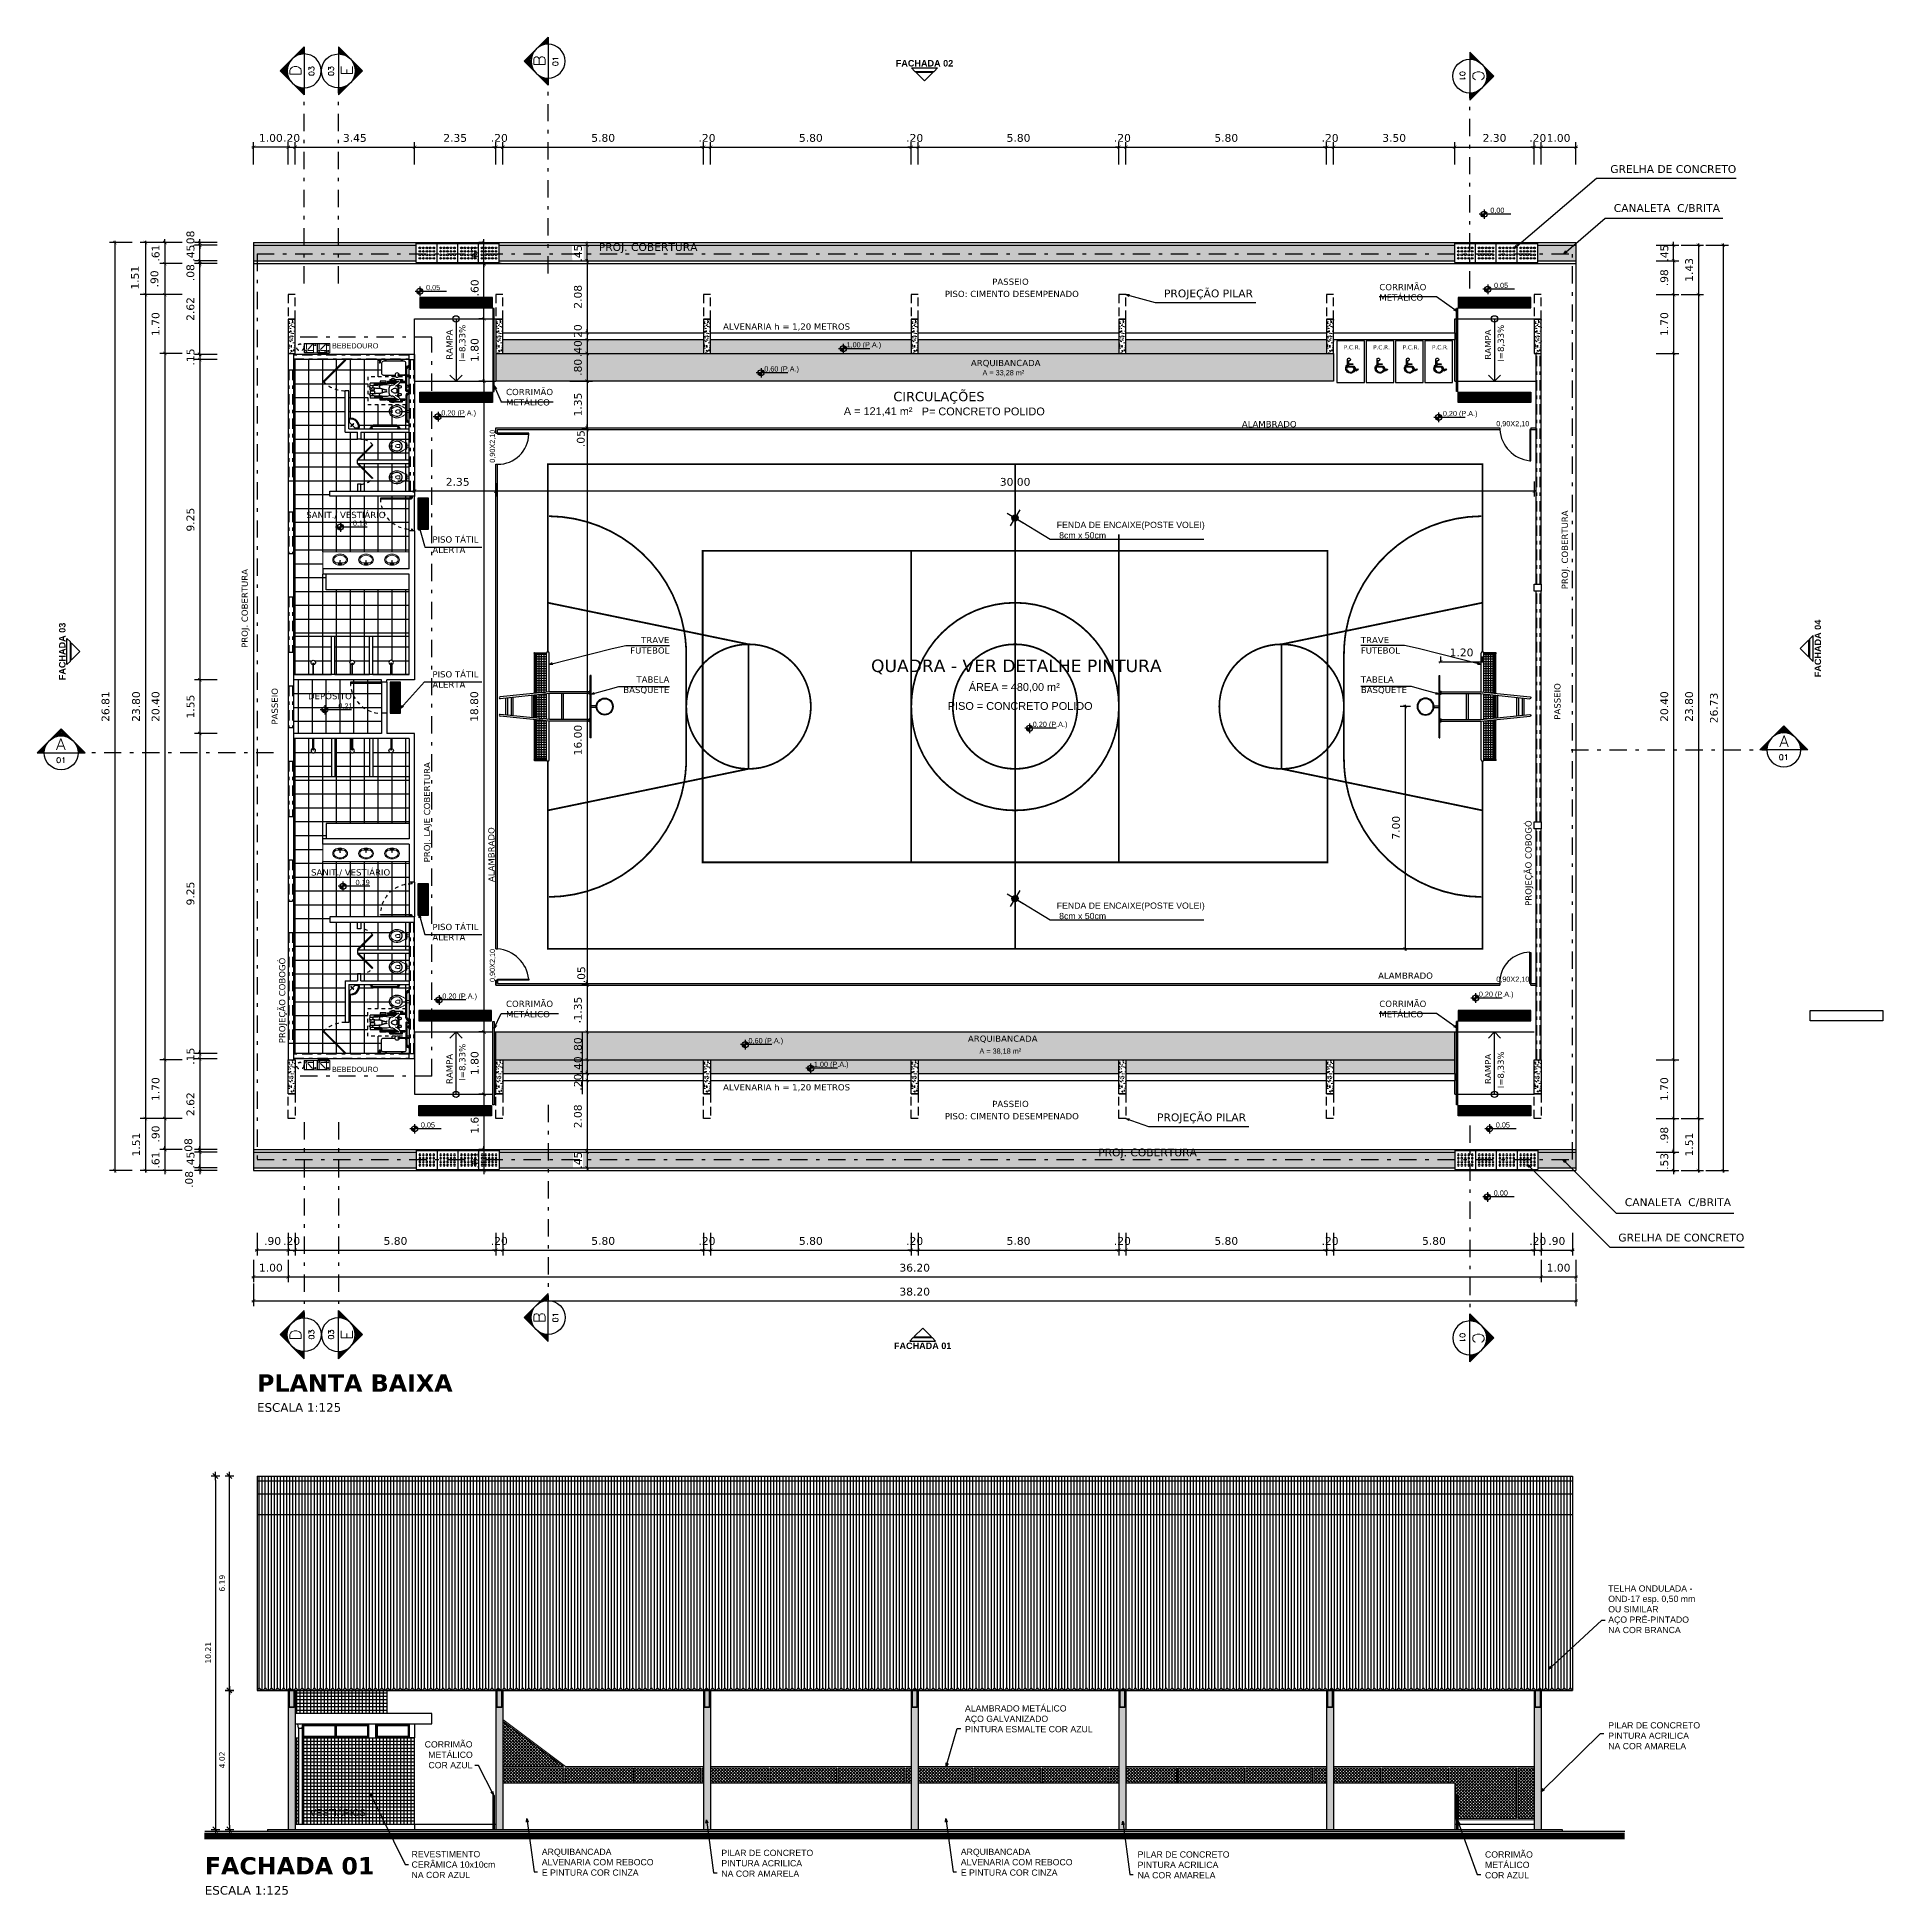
# Model space of a CAD drawing. Header units: inches. Extents: x -64 to 509, y -100 to 268.
# Drawn here: x 62.1 to 115.4, y -41.2 to 12.5 of the extents above; entities that cross this region are included whole.
import ezdxf
from ezdxf.enums import TextEntityAlignment as Align

# ---------------------------------------------------------------- set-up
doc = ezdxf.new("R2010")
doc.units = ezdxf.units.IN
doc.header["$MEASUREMENT"] = 0
doc.header["$PDMODE"] = 35
for name, pattern in [('DASHDOT2', [0.5, 0.25, -0.125, 0, -0.125]), ('DASHDOTX2', [2, 1, -0.5, 0, -0.5]), ('HIDDEN', [0.375, 0.25, -0.125]), ('HIDDEN2', [0.1875, 0.125, -0.0625])]:
    doc.linetypes.add(name, pattern=pattern)
for name, color, linetype in [('02', 2, 'Continuous'), ('A-01', 1, 'Continuous'), ('ARQ-CTA-1_075', 1, 'Continuous'), ('ARQ-MOB-VISTA', 1, 'Continuous'), ('ARQ-TXT-1_050', 2, 'Continuous'), ('ARQ_ALVENARIA', 1, 'Continuous'), ('ARQ_ESTRUTURA', 5, 'Continuous'), ('ARQ_PISO', 7, 'Continuous'), ('ARQ_PISOTÁTIL', 8, 'Continuous'), ('ARQ_REBOCO', 4, 'Continuous'), ('ARQ_VISTA0', 8, 'Continuous'), ('BL-SAN-01', 1, 'Continuous'), ('COBOGO', 2, 'Continuous'), ('COTA', 1, 'Continuous'), ('COTAS', 1, 'Continuous'), ('ELEMENTO VAZADO', 1, 'Continuous'), ('EQUIP', 3, 'Continuous'), ('ESQUADRIA', 2, 'Continuous'), ('HACHURA', 1, 'Continuous'), ('INDICACAO', 2, 'Continuous'), ('LINHA', 1, 'Continuous'), ('Nivel', 2, 'Continuous'), ('PAREDE', 4, 'Continuous'), ('PILAR', 5, 'Continuous'), ('PISOS', 8, 'Continuous'), ('PRA', 1, 'Continuous'), ('PROJ', 9, 'HIDDEN'), ('PROJ COBERTA', 8, 'DASHDOTX2'), ('PROJEÇÃO', 8, 'HIDDEN'), ('TELHA', 3, 'Continuous'), ('Textos', 2, 'Continuous'), ('TXAMB', 2, 'Continuous'), ('VISTA1', 1, 'Continuous'), ('VISTA2', 3, 'Continuous'), ('VOLEIBOL', 1, 'Continuous')]:
    doc.layers.add(name, color=color, linetype=linetype)
doc.layers.add('BANHEIRO', color=1, linetype='Continuous', lineweight=20)
doc.layers.add('HAT', color=8, linetype='Continuous', lineweight=15)
doc.styles.add('AMB100', font='verdana.ttf')
doc.styles.add('AMB125', font='verdana.ttf')
doc.styles.add('ARIAL', font='arial.ttf')
doc.styles.add('FNDE Texto Cota 0075', font='verdana.ttf', dxfattribs={"height": 0.12})
doc.styles.add('FNDE Texto Cota 0100', font='verdana.ttf', dxfattribs={"height": 0.16})
doc.styles.add('ROMANS', font='arial.ttf')
doc.styles.get("Standard").update_dxf_attribs({"font": 'verdana.ttf'})
doc.styles.add('style1', font='GOTHIC.TTF')
doc.styles.add('SWISS', font='arialbd.ttf')
doc.styles.add('T15', font='SIMPLEX.shx', dxfattribs={"width": 1.1, "height": 0.075})
doc.styles.add('T32', font='SIMPLEX.shx', dxfattribs={"width": 1.1, "height": 0.32})
doc.dimstyles.new('COTA125$0', dxfattribs={"dimtxt": 0.225, "dimasz": 0.1, "dimexe": 0.15, "dimexo": 0.5, "dimgap": 0.15, "dimtad": 1, "dimzin": 4, "dimdsep": 46, "dimtxsty": 'AMB125', "dimblk": 'ARCHTICK', "dimcen": -0.1, "dimdle": 0.05, "dimclrd": 256, "dimclre": 256, "dimclrt": 3, "dimadec": 0, "dimazin": 0, "dimtfac": 1, "dimtix": 1, "dimtmove": 2, "dimatfit": 3, "dimldrblk": 'OPEN30', "dimfxl": 0.5, "dimfxlon": 1, "dimtvp": 0.5, "dimtfillclr": 2, "dimtolj": 1, "dimtzin": 4, "dimarcsym": 0})
doc.dimstyles.new('COTA125$7', dxfattribs={"dimtxt": 0.225, "dimasz": 0.1, "dimexe": 0.15, "dimexo": 0.5, "dimgap": 0.15, "dimtad": 1, "dimzin": 4, "dimdsep": 46, "dimtxsty": 'AMB125', "dimblk": 'ARCHTICK', "dimcen": -0.1, "dimdle": 0.05, "dimclrd": 256, "dimclre": 256, "dimclrt": 3, "dimadec": 0, "dimazin": 0, "dimtfac": 1, "dimtix": 1, "dimtmove": 2, "dimatfit": 3, "dimldrblk": 'OPEN30', "dimfxl": 0.5, "dimfxlon": 1, "dimtvp": 0.5, "dimtfillclr": 2, "dimtolj": 1, "dimtzin": 4, "dimarcsym": 0})
doc.dimstyles.new('DOT10', dxfattribs={"dimtxt": 0.02, "dimasz": 0.01, "dimexe": 0.025, "dimexo": 0.1, "dimgap": 0.012, "dimtad": 1, "dimrnd": 0.001, "dimzin": 4, "dimdsep": 46, "dimtxsty": 'ROMANS', "dimblk": 'OBLIQUE', "dimcen": 0.09, "dimclrd": 1, "dimclrt": 1, "dimadec": 0, "dimazin": 0, "dimtfac": 1.777778, "dimtix": 1, "dimtmove": 0, "dimatfit": 3, "dimldrblk": 'DOT', "dimfxl": 1, "dimtolj": 1, "dimtzin": 0, "dimarcsym": 0})
doc.dimstyles.new('FNDE 1-0100', dxfattribs={"dimscale": 2.5, "dimtxt": 0.16, "dimasz": 0.05, "dimexe": 0.15, "dimexo": 0.15, "dimgap": 0.05, "dimtad": 1, "dimzin": 4, "dimdsep": 46, "dimtxsty": 'FNDE Texto Cota 0100', "dimblk": 'tic', "dimcen": 0.15, "dimdle": 0.15, "dimse1": 1, "dimse2": 1, "dimclrd": 251, "dimclre": 251, "dimclrt": 256, "dimaunit": 1, "dimadec": 3, "dimazin": 0, "dimtfac": 1, "dimtix": 1, "dimtmove": 2, "dimatfit": 3, "dimldrblk": 'tic', "dimfxl": 0.15, "dimtvp": 1, "dimtolj": 1, "dimtzin": 0, "dimarcsym": 0})

msp = doc.modelspace()

# ---------------------------------------------------------------- texts
at = {"layer": 'A-01', "color": 6, "style": 'T32', "width": 1.1}
for tag, rotation, p in [('B', 90, (76.589, 11.802)), ('D', 90, (69.544, 11.52)), ('E', 90, (71.028, 11.52)), ('C', 270, (103.716, 11.371)), ('B', 90, (76.589, -24.505)), ('D', 90, (69.544, -25.001)), ('E', 90, (71.028, -25.001)), ('C', 270, (103.716, -25.096))]:
    msp.add_attdef(tag, text='E', height=0.328, rotation=rotation, dxfattribs=at).set_placement(p, align=Align.MIDDLE)
at = {"layer": 'A-01', "color": 3, "style": 'T15', "width": 1.1}
for tag, rotation, p in [('01', 90, (77.05, 11.793)), ('03', 90, (70.005, 11.51)), ('03', 90, (70.568, 11.51)), ('01', 270, (103.255, 11.362)), ('01', 90, (77.05, -24.495)), ('03', 90, (70.005, -24.992)), ('03', 90, (70.568, -24.992)), ('01', 270, (103.255, -25.087))]:
    msp.add_attdef(tag, text='00', height=0.1539, rotation=rotation, dxfattribs=at).set_placement(p, align=Align.MIDDLE)
at = {"layer": 'A-01', "color": 6, "style": 'T32', "width": 1.1}
for p in [(62.765, -7.939), (112.544, -7.853)]:
    msp.add_attdef('A', text='E', height=0.328, dxfattribs=at).set_placement(p, align=Align.MIDDLE)
at = {"layer": 'A-01', "color": 3, "style": 'T15', "width": 1.1}
for p in [(62.774, -8.4), (112.535, -8.314)]:
    msp.add_attdef('01', text='00', height=0.1539, dxfattribs=at).set_placement(p, align=Align.MIDDLE)
at = {"layer": 'ARQ-TXT-1_050', "char_height": 0.12, "width": 0.08625, "attachment_point": 1, "style": 'FNDE Texto Cota 0075'}
for insert in [(99.823, 3.588), (100.673, 3.588), (101.523, 3.588), (102.373, 3.588)]:
    msp.add_mtext('P.C.R.', dxfattribs=dict(at, insert=insert))
at = {"layer": 'COTA', "char_height": 0.225, "style": 'AMB125'}
for s, insert, attachment_point in [('GRELHA DE CONCRETO', (107.524, 8.561), 7), ('CANALETA  C/BRITA ', (107.625, 7.411), 7), ('PROJEÇÃO PILAR', (94.631, 5.197), 1), ('PROJEÇÃO PILAR', (94.431, -18.603), 1), ('CANALETA  C/BRITA ', (107.944, -21.054), 1), ('GRELHA DE CONCRETO', (107.757, -22.077), 1)]:
    msp.add_mtext(s, dxfattribs=dict(at, insert=insert, attachment_point=attachment_point))
at = {"layer": 'HACHURA', "char_height": 0.5, "attachment_point": 1}
for s, insert in [('{\\fVerdana|b1|i0|c0|p34;PLANTA BAIXA}\\P{\\H0.5x;ESCALA 1:125}', (68.43, -26.139)), ('{\\fVerdana|b1|i0|c0|p34;FACHADA 01\\P\\fVerdana|b0|i0|c0|p34;\\H0.5x;ESCALA 1:125}', (66.921, -40.088))]:
    msp.add_mtext(s, dxfattribs=dict(at, insert=insert))
at = {"layer": 'LINHA', "color": 2, "char_height": 0.18, "attachment_point": 1, "style": 'ROMANS'}
for insert in [(91.534, -1.512), (91.534, -12.51)]:
    msp.add_mtext('\\A1;FENDA DE ENCAIXE(POSTE VOLEI)\\P 8cm x 50cm', dxfattribs=dict(at, insert=insert))
at = {"layer": 'Nivel', "style": 'ARIAL'}
for s, height, p in [('0,00', 0.15, (104.263, 7.412)), ('0,05', 0.15, (104.37, 5.242)), ('0,05', 0.15, (73.519, 5.181)), ('BEBEDOURO', 0.15, (71.266, 3.497)), ('1,00 (P.A.)', 0.15, (85.961, 3.527)), ('0,60 (P.A.)', 0.15, (83.586, 2.83)), ('A = 33,28 m²', 0.15, (89.992, 2.719)), ('0,20 (P.A.)', 0.15, (74.256, 1.56)), ('A = 121,41 m²', 0.225, (86.374, 1.572)), ('P= CONCRETO POLIDO', 0.225, (89.411, 1.564)), ('0,20 (P.A.)', 0.15, (103.188, 1.541)), ('0,90X2,10', 0.15, (104.707, 1.249)), ('0,19 ', 0.15, (71.434, -1.626)), ('ÁREA = 480,00 m²', 0.225, (90.306, -6.397)), ('0,21', 0.15, (70.985, -6.906)), ('PISO = CONCRETO POLIDO', 0.225, (90.478, -6.945)), ('0,20 (P.A.)', 0.15, (91.341, -7.438)), ('0,19 ', 0.15, (71.509, -12.005)), ('0,90X2,10', 0.15, (104.708, -14.801)), ('0,20 (P.A.)', 0.15, (74.285, -15.288)), ('0,20 (P.A.)', 0.15, (104.228, -15.233)), ('0,60 (P.A.)', 0.15, (83.129, -16.576)), ('1,00 (P.A.)', 0.15, (85.019, -17.259)), ('A = 38,18 m²', 0.15, (89.903, -16.877)), ('BEBEDOURO', 0.15, (71.266, -17.405)), ('0,05', 0.15, (73.367, -19.01)), ('0,05', 0.15, (104.421, -19.01)), ('0,00', 0.15, (104.362, -20.977))]:
    msp.add_text(s, height=height, dxfattribs=at).set_placement(p, align=Align.CENTER)
for p in [(75.305, 0.672), (75.305, -14.328)]:
    msp.add_text('0,90X2,10', height=0.15, rotation=90, dxfattribs=at).set_placement(p, align=Align.CENTER)
at = {"layer": 'Textos', "insert": (69.965, -38.903), "char_height": 0.2, "width": 7.40757, "attachment_point": 7, "style": 'style1'}
msp.add_mtext('VESTIÁRIOS', dxfattribs=at)
at = {"layer": 'TXAMB', "style": 'AMB100'}
for s, height, p in [('PASSEIO ', 0.18, (90.236, 5.334)), ('PISO: CIMENTO DESEMPENADO', 0.18, (90.236, 4.981)), ('ALVENARIA h = 1,20 METROS  ', 0.18, (83.806, 4.038)), ('ARQUIBANCADA', 0.18, (90.059, 2.986)), ('CIRCULAÇÕES ', 0.27, (88.188, 1.972)), ('ALAMBRADO', 0.18, (97.672, 1.22)), ('SANIT./ VESTIÁRIO', 0.18, (70.997, -1.404)), ('QUADRA - VER DETALHE PINTURA', 0.36, (90.366, -5.851)), ('DEPÓSITO ', 0.18, (70.576, -6.637)), ('SANIT./ VESTIÁRIO', 0.18, (71.135, -11.729)), ('ALAMBRADO', 0.18, (101.609, -14.713)), ('ARQUIBANCADA', 0.18, (89.973, -16.533)), ('ALVENARIA h = 1,20 METROS  ', 0.18, (83.806, -17.938)), ('PASSEIO ', 0.18, (90.236, -18.419)), ('PISO: CIMENTO DESEMPENADO', 0.18, (90.236, -18.773))]:
    msp.add_text(s, height=height, dxfattribs=at).set_placement(p, align=Align.CENTER)
for s, p in [('RAMPA ', (74.08, 3.645)), ('I=8,33%%%', (74.45, 3.646)), ('RAMPA ', (104.081, 3.646)), ('I=8,33%%%', (104.45, 3.646)), ('PASSEIO ', (69.031, -6.803)), ('PASSEIO ', (106.086, -6.663)), ('PROJ. LAJE COBERTURA', (73.431, -9.903)), ('PROJEÇÃO COBOGÓ', (105.25, -11.373)), ('ALAMBRADO', (75.291, -11.127)), ('PROJEÇÃO COBOGÓ', (69.247, -15.341)), ('I=8,33%%%', (74.45, -17.124)), ('RAMPA ', (74.08, -17.279)), ('RAMPA ', (104.081, -17.279)), ('I=8,33%%%', (104.45, -17.343))]:
    msp.add_text(s, height=0.18, rotation=90, dxfattribs=at).set_placement(p, align=Align.CENTER)
at = {"layer": 'TXAMB'}
for s, insert, char_height, attachment_point, style in [('PROJ. COBERTURA', (78.304, 6.395), 0.225, 4, 'AMB125'), ('CORRIMÃO \\PMETÁLICO', (100.852, 5.358), 0.18, 1, 'AMB100'), ('CORRIMÃO \\PMETÁLICO', (75.624, 2.328), 0.18, 1, 'AMB100'), ('PISO TÁTIL\\PALERTA', (73.496, -1.933), 0.18, 1, 'AMB100'), ('TRAVE\\PFUTEBOL', (80.343, -4.838), 0.18, 3, 'AMB100'), ('TRAVE\\PFUTEBOL', (100.318, -4.838), 0.18, 1, 'AMB100'), ('PISO TÁTIL\\PALERTA', (73.496, -5.827), 0.18, 1, 'AMB100'), ('TABELA \\PBASQUETE', (80.343, -5.979), 0.18, 3, 'AMB100'), ('TABELA \\PBASQUETE', (100.318, -5.979), 0.18, 1, 'AMB100'), ('PISO TÁTIL\\PALERTA', (73.496, -13.126), 0.18, 1, 'AMB100'), ('CORRIMÃO \\PMETÁLICO', (75.624, -15.347), 0.18, 1, 'AMB100'), ('CORRIMÃO \\PMETÁLICO', (100.852, -15.347), 0.18, 1, 'AMB100'), ('PROJ. COBERTURA', (92.73, -19.76), 0.225, 4, 'AMB125'), ('\\A1;TELHA ONDULADA - \\POND-17 esp. 0,50 mm\\POU SIMILAR ', (107.465, -32.627), 0.18, 4, 'ROMANS'), ('\\A1;AÇO PRÉ-PINTADO \\PNA COR BRANCA', (107.465, -33.377), 0.18, 4, 'ROMANS'), ('ALAMBRADO METÁLICO \\PAÇO GALVANIZADO \\PPINTURA ESMALTE COR AZUL ', (88.883, -36.483), 0.18, 7, 'ROMANS'), ('PILAR DE CONCRETO\\PPINTURA ACRILICA \\PNA COR AMARELA', (107.465, -36.972), 0.18, 7, 'ROMANS'), ('\\pi-1.3592;CORRIMÃO \\P\\pi-1.2555;METÁLICO\\P\\pi-1.2499;COR AZUL', (74.633, -37.522), 0.18, 7, 'ROMANS'), ('REVESTIMENTO\\PCERÂMICA 10x10cm \\PNA COR AZUL', (72.895, -40.303), 0.18, 4, 'ROMANS'), ('ARQUIBANCADA\\PALVENARIA COM REBOCO \\PE PINTURA COR CINZA', (76.658, -40.626), 0.18, 7, 'ROMANS'), ('PILAR DE CONCRETO\\PPINTURA ACRILICA \\PNA COR AMARELA', (81.844, -40.657), 0.18, 7, 'ROMANS'), ('ARQUIBANCADA\\PALVENARIA COM REBOCO \\PE PINTURA COR CINZA', (88.762, -40.626), 0.18, 7, 'ROMANS'), ('PILAR DE CONCRETO \\PPINTURA ACRILICA \\PNA COR AMARELA', (93.87, -40.703), 0.18, 7, 'ROMANS'), ('CORRIMÃO \\PMETÁLICO\\PCOR AZUL', (103.905, -40.703), 0.18, 7, 'ROMANS')]:
    msp.add_mtext(s, dxfattribs=dict(at, insert=insert, char_height=char_height, attachment_point=attachment_point, style=style))
at = {"layer": 'TXAMB', "char_height": 0.18, "attachment_point": 4, "rotation": 90, "style": 'AMB100'}
for insert in [(106.236, -3.463), (68.099, -5.155)]:
    msp.add_mtext('PROJ. COBERTURA', dxfattribs=dict(at, insert=insert))

# ---------------------------------------------------------------- blocks, each defined once
blk = doc.blocks.new('telhaond')
at = {"color": 0}
blk.add_lwpolyline([(0.036, -0.027), (0.055, -0.007, -0.210516), (0.087, 0.007, -0.210516), (0.12, -0.007), (0.138, -0.027, 0.210516), (0.176, -0.044, 0.210516), (0.213, -0.027), (0.232, -0.007, -0.210516), (0.264, 0.007, -0.210516), (0.297, -0.007), (0.315, -0.027, 0.210516), (0.353, -0.044, 0.210516), (0.39, -0.027), (0.409, -0.007, -0.210516), (0.441, 0.007, -0.210516), (0.474, -0.007), (0.492, -0.027, 0.210516), (0.53, -0.044, 0.210516), (0.567, -0.027), (0.586, -0.007, -0.052993), (0.593, -0.001), (0.589, 0.004, 0.052993), (0.581, -0.003), (0.563, -0.023, -0.210516), (0.53, -0.038, -0.210516), (0.497, -0.023), (0.478, -0.003, 0.210516), (0.441, 0.013, 0.210516), (0.404, -0.003), (0.386, -0.023, -0.210516), (0.353, -0.038, -0.210516), (0.32, -0.023), (0.301, -0.003, 0.210516), (0.264, 0.013, 0.210516), (0.227, -0.003), (0.209, -0.023, -0.210516), (0.176, -0.038, -0.210516), (0.143, -0.023), (0.124, -0.003, 0.210516), (0.087, 0.013, 0.210516), (0.05, -0.003), (0.032, -0.023, -0.210516), (-0.001, -0.038, -0.210516), (-0.034, -0.023), (-0.053, -0.003, 0.210516), (-0.09, 0.013, 0.210516), (-0.127, -0.003), (-0.145, -0.023, -0.210516), (-0.178, -0.038, -0.210516), (-0.211, -0.023), (-0.23, -0.003, 0.210516), (-0.267, 0.013, 0.210516), (-0.304, -0.003), (-0.322, -0.023, -0.210516), (-0.355, -0.038, -0.210516), (-0.388, -0.023), (-0.407, -0.003, 0.210516), (-0.444, 0.013, 0.210516), (-0.481, -0.003), (-0.499, -0.023, -0.056934), (-0.507, -0.03), (-0.503, -0.035, 0.056934), (-0.495, -0.027), (-0.476, -0.007, -0.210516), (-0.444, 0.007, -0.210516), (-0.411, -0.007), (-0.393, -0.027, 0.210516), (-0.355, -0.044, 0.210516), (-0.318, -0.027), (-0.299, -0.007, -0.210516), (-0.267, 0.007, -0.210516), (-0.234, -0.007), (-0.216, -0.027, 0.210516), (-0.178, -0.044, 0.210516), (-0.141, -0.027), (-0.122, -0.007, -0.210516), (-0.09, 0.007, -0.210516), (-0.057, -0.007), (-0.039, -0.027, 0.210516), (-0.001, -0.044, 0.210516)], format="xyb", close=True, dxfattribs=at)
blk = doc.blocks.new('Chuveiro')
for p, q in [((-0.393, 0.01), (0, 0.01)), ((0, 0.01), (0, -0.01)), ((0, -0.01), (-0.393, -0.01))]:
    blk.add_line(p, q)
for centre, radius, start, end in [((-0.426, 0), 0.078, 7.36606, 352.63394), ((-0.393, 0), 0.01, 90, 270)]:
    blk.add_arc(centre, radius, start, end)
blk = doc.blocks.new('_ArchTick')
at = {"color": 0, "linetype": 'ByBlock', "const_width": 0.15}
blk.add_lwpolyline([(-0.5, -0.5), (0.5, 0.5)], dxfattribs=at)
blk = doc.blocks.new('*D164')
at = {"layer": 'COTA', "lineweight": -2, "transparency": 16777216}
for p, q in [((69.33, 9.308), (69.23, 9.308)), ((69.33, 8.808), (69.33, 9.458)), ((69.33, 9.308), (69.53, 9.308)), ((69.53, 8.808), (69.53, 9.458)), ((69.53, 9.308), (69.63, 9.308))]:
    blk.add_line(p, q, dxfattribs=at)
at = {"layer": 'DEFPOINTS', "color": 0, "transparency": 16777216}
for p in [(69.53, 9.308), (69.33, 5.05), (69.53, 5.05)]:
    blk.add_point(p, dxfattribs=at)
at = {"layer": 'COTA', "lineweight": -2, "transparency": 16777216, "xscale": 0.1, "yscale": 0.1, "zscale": 0.1}
blk.add_blockref('_ArchTick', (69.33, 9.308), dxfattribs=at)
at = {"layer": 'COTA', "lineweight": -2, "transparency": 16777216, "xscale": 0.1, "yscale": 0.1, "zscale": 0.1, "rotation": 180}
blk.add_blockref('_ArchTick', (69.53, 9.308), dxfattribs=at)
at = {"layer": 'COTA', "color": 2, "transparency": 16777216, "insert": (69.43, 9.575), "char_height": 0.225, "attachment_point": 5, "style": 'AMB125'}
blk.add_mtext('\\A1;.20', dxfattribs=at)
blk = doc.blocks.new('_Open30')
at = {"color": 0, "linetype": 'ByBlock', "lineweight": -2}
for p, q in [((-1, 0.27), (0, 0)), ((0, 0), (-1, -0.27)), ((0, 0), (-1, 0))]:
    blk.add_line(p, q, dxfattribs=at)
blk = doc.blocks.new('*D165')
at = {"layer": 'COTA', "lineweight": -2, "transparency": 16777216}
for p, q in [((75.33, 9.308), (75.23, 9.308)), ((75.33, 8.808), (75.33, 9.458)), ((75.33, 9.308), (75.53, 9.308)), ((75.53, 8.808), (75.53, 9.458)), ((75.53, 9.308), (75.63, 9.308))]:
    blk.add_line(p, q, dxfattribs=at)
at = {"layer": 'DEFPOINTS', "color": 0, "transparency": 16777216}
for p in [(75.53, 9.308), (75.33, 6.05), (75.53, 6.05)]:
    blk.add_point(p, dxfattribs=at)
at = {"layer": 'COTA', "lineweight": -2, "transparency": 16777216, "xscale": 0.1, "yscale": 0.1, "zscale": 0.1}
blk.add_blockref('_ArchTick', (75.33, 9.308), dxfattribs=at)
at = {"layer": 'COTA', "lineweight": -2, "transparency": 16777216, "xscale": 0.1, "yscale": 0.1, "zscale": 0.1, "rotation": 180}
blk.add_blockref('_ArchTick', (75.53, 9.308), dxfattribs=at)
at = {"layer": 'COTA', "color": 2, "transparency": 16777216, "insert": (75.43, 9.575), "char_height": 0.225, "attachment_point": 5, "style": 'AMB125'}
blk.add_mtext('\\A1;.20', dxfattribs=at)
blk = doc.blocks.new('*D166')
at = {"layer": 'COTA', "lineweight": -2, "transparency": 16777216}
for p, q in [((75.48, 9.308), (81.38, 9.308)), ((75.53, 8.808), (75.53, 9.458)), ((81.33, 8.808), (81.33, 9.458))]:
    blk.add_line(p, q, dxfattribs=at)
at = {"layer": 'DEFPOINTS', "color": 0, "transparency": 16777216}
for p in [(81.33, 9.308), (75.53, 6.05), (81.33, 6.05)]:
    blk.add_point(p, dxfattribs=at)
at = {"layer": 'COTA', "lineweight": -2, "transparency": 16777216, "xscale": 0.1, "yscale": 0.1, "zscale": 0.1, "rotation": 180}
blk.add_blockref('_ArchTick', (75.53, 9.308), dxfattribs=at)
at = {"layer": 'COTA', "lineweight": -2, "transparency": 16777216, "xscale": 0.1, "yscale": 0.1, "zscale": 0.1}
blk.add_blockref('_ArchTick', (81.33, 9.308), dxfattribs=at)
at = {"layer": 'COTA', "color": 2, "transparency": 16777216, "insert": (78.43, 9.576), "char_height": 0.225, "attachment_point": 5, "style": 'AMB125'}
blk.add_mtext('\\A1;5.80', dxfattribs=at)
blk = doc.blocks.new('*D167')
at = {"layer": 'COTA', "lineweight": -2, "transparency": 16777216}
for p, q in [((81.33, 9.308), (81.23, 9.308)), ((81.33, 8.808), (81.33, 9.458)), ((81.33, 9.308), (81.53, 9.308)), ((81.53, 8.808), (81.53, 9.458)), ((81.53, 9.308), (81.63, 9.308))]:
    blk.add_line(p, q, dxfattribs=at)
at = {"layer": 'DEFPOINTS', "color": 0, "transparency": 16777216}
for p in [(81.53, 9.308), (81.33, 6.05), (81.53, 6.05)]:
    blk.add_point(p, dxfattribs=at)
at = {"layer": 'COTA', "lineweight": -2, "transparency": 16777216, "xscale": 0.1, "yscale": 0.1, "zscale": 0.1}
blk.add_blockref('_ArchTick', (81.33, 9.308), dxfattribs=at)
at = {"layer": 'COTA', "lineweight": -2, "transparency": 16777216, "xscale": 0.1, "yscale": 0.1, "zscale": 0.1, "rotation": 180}
blk.add_blockref('_ArchTick', (81.53, 9.308), dxfattribs=at)
at = {"layer": 'COTA', "color": 2, "transparency": 16777216, "insert": (81.43, 9.575), "char_height": 0.225, "attachment_point": 5, "style": 'AMB125'}
blk.add_mtext('\\A1;.20', dxfattribs=at)
blk = doc.blocks.new('*D168')
at = {"layer": 'COTA', "lineweight": -2, "transparency": 16777216}
for p, q in [((81.48, 9.308), (87.38, 9.308)), ((81.53, 8.808), (81.53, 9.458)), ((87.33, 8.808), (87.33, 9.458))]:
    blk.add_line(p, q, dxfattribs=at)
at = {"layer": 'DEFPOINTS', "color": 0, "transparency": 16777216}
for p in [(87.33, 9.308), (81.53, 6.05), (87.33, 6.05)]:
    blk.add_point(p, dxfattribs=at)
at = {"layer": 'COTA', "lineweight": -2, "transparency": 16777216, "xscale": 0.1, "yscale": 0.1, "zscale": 0.1, "rotation": 180}
blk.add_blockref('_ArchTick', (81.53, 9.308), dxfattribs=at)
at = {"layer": 'COTA', "lineweight": -2, "transparency": 16777216, "xscale": 0.1, "yscale": 0.1, "zscale": 0.1}
blk.add_blockref('_ArchTick', (87.33, 9.308), dxfattribs=at)
at = {"layer": 'COTA', "color": 2, "transparency": 16777216, "insert": (84.43, 9.576), "char_height": 0.225, "attachment_point": 5, "style": 'AMB125'}
blk.add_mtext('\\A1;5.80', dxfattribs=at)
blk = doc.blocks.new('*D169')
at = {"layer": 'COTA', "lineweight": -2, "transparency": 16777216}
for p, q in [((87.33, 9.308), (87.23, 9.308)), ((87.33, 8.808), (87.33, 9.458)), ((87.33, 9.308), (87.53, 9.308)), ((87.53, 8.808), (87.53, 9.458)), ((87.53, 9.308), (87.63, 9.308))]:
    blk.add_line(p, q, dxfattribs=at)
at = {"layer": 'DEFPOINTS', "color": 0, "transparency": 16777216}
for p in [(87.53, 9.308), (87.33, 6.05), (87.53, 6.05)]:
    blk.add_point(p, dxfattribs=at)
at = {"layer": 'COTA', "lineweight": -2, "transparency": 16777216, "xscale": 0.1, "yscale": 0.1, "zscale": 0.1}
blk.add_blockref('_ArchTick', (87.33, 9.308), dxfattribs=at)
at = {"layer": 'COTA', "lineweight": -2, "transparency": 16777216, "xscale": 0.1, "yscale": 0.1, "zscale": 0.1, "rotation": 180}
blk.add_blockref('_ArchTick', (87.53, 9.308), dxfattribs=at)
at = {"layer": 'COTA', "color": 2, "transparency": 16777216, "insert": (87.43, 9.575), "char_height": 0.225, "attachment_point": 5, "style": 'AMB125'}
blk.add_mtext('\\A1;.20', dxfattribs=at)
blk = doc.blocks.new('*D33')
at = {"layer": 'COTA', "lineweight": -2, "transparency": 16777216}
for p, q in [((87.48, 9.308), (93.38, 9.308)), ((87.53, 8.808), (87.53, 9.458)), ((93.33, 8.808), (93.33, 9.458))]:
    blk.add_line(p, q, dxfattribs=at)
at = {"layer": 'DEFPOINTS', "color": 0, "transparency": 16777216}
for p in [(93.33, 9.308), (87.53, 6.05), (93.33, 6.05)]:
    blk.add_point(p, dxfattribs=at)
at = {"layer": 'COTA', "lineweight": -2, "transparency": 16777216, "xscale": 0.1, "yscale": 0.1, "zscale": 0.1, "rotation": 180}
blk.add_blockref('_ArchTick', (87.53, 9.308), dxfattribs=at)
at = {"layer": 'COTA', "lineweight": -2, "transparency": 16777216, "xscale": 0.1, "yscale": 0.1, "zscale": 0.1}
blk.add_blockref('_ArchTick', (93.33, 9.308), dxfattribs=at)
at = {"layer": 'COTA', "color": 2, "transparency": 16777216, "insert": (90.43, 9.576), "char_height": 0.225, "attachment_point": 5, "style": 'AMB125'}
blk.add_mtext('\\A1;5.80', dxfattribs=at)
blk = doc.blocks.new('*D137')
at = {"layer": 'COTA', "lineweight": -2, "transparency": 16777216}
for p, q in [((93.33, 9.308), (93.23, 9.308)), ((93.33, 8.808), (93.33, 9.458)), ((93.33, 9.308), (93.53, 9.308)), ((93.53, 8.808), (93.53, 9.458)), ((93.53, 9.308), (93.63, 9.308))]:
    blk.add_line(p, q, dxfattribs=at)
at = {"layer": 'DEFPOINTS', "color": 0, "transparency": 16777216}
for p in [(93.53, 9.308), (93.33, 6.05), (93.53, 6.05)]:
    blk.add_point(p, dxfattribs=at)
at = {"layer": 'COTA', "lineweight": -2, "transparency": 16777216, "xscale": 0.1, "yscale": 0.1, "zscale": 0.1}
blk.add_blockref('_ArchTick', (93.33, 9.308), dxfattribs=at)
at = {"layer": 'COTA', "lineweight": -2, "transparency": 16777216, "xscale": 0.1, "yscale": 0.1, "zscale": 0.1, "rotation": 180}
blk.add_blockref('_ArchTick', (93.53, 9.308), dxfattribs=at)
at = {"layer": 'COTA', "color": 2, "transparency": 16777216, "insert": (93.43, 9.575), "char_height": 0.225, "attachment_point": 5, "style": 'AMB125'}
blk.add_mtext('\\A1;.20', dxfattribs=at)
blk = doc.blocks.new('*D138')
at = {"layer": 'COTA', "lineweight": -2, "transparency": 16777216}
for p, q in [((93.48, 9.308), (99.38, 9.308)), ((93.53, 8.808), (93.53, 9.458)), ((99.33, 8.808), (99.33, 9.458))]:
    blk.add_line(p, q, dxfattribs=at)
at = {"layer": 'DEFPOINTS', "color": 0, "transparency": 16777216}
for p in [(99.33, 9.308), (93.53, 6.05), (99.33, 6.05)]:
    blk.add_point(p, dxfattribs=at)
at = {"layer": 'COTA', "lineweight": -2, "transparency": 16777216, "xscale": 0.1, "yscale": 0.1, "zscale": 0.1, "rotation": 180}
blk.add_blockref('_ArchTick', (93.53, 9.308), dxfattribs=at)
at = {"layer": 'COTA', "lineweight": -2, "transparency": 16777216, "xscale": 0.1, "yscale": 0.1, "zscale": 0.1}
blk.add_blockref('_ArchTick', (99.33, 9.308), dxfattribs=at)
at = {"layer": 'COTA', "color": 2, "transparency": 16777216, "insert": (96.43, 9.576), "char_height": 0.225, "attachment_point": 5, "style": 'AMB125'}
blk.add_mtext('\\A1;5.80', dxfattribs=at)
blk = doc.blocks.new('*D139')
at = {"layer": 'COTA', "lineweight": -2, "transparency": 16777216}
for p, q in [((99.33, 9.308), (99.23, 9.308)), ((99.33, 8.808), (99.33, 9.458)), ((99.33, 9.308), (99.53, 9.308)), ((99.53, 8.808), (99.53, 9.458)), ((99.53, 9.308), (99.63, 9.308))]:
    blk.add_line(p, q, dxfattribs=at)
at = {"layer": 'DEFPOINTS', "color": 0, "transparency": 16777216}
for p in [(99.53, 9.308), (99.33, 6.05), (99.53, 6.05)]:
    blk.add_point(p, dxfattribs=at)
at = {"layer": 'COTA', "lineweight": -2, "transparency": 16777216, "xscale": 0.1, "yscale": 0.1, "zscale": 0.1}
blk.add_blockref('_ArchTick', (99.33, 9.308), dxfattribs=at)
at = {"layer": 'COTA', "lineweight": -2, "transparency": 16777216, "xscale": 0.1, "yscale": 0.1, "zscale": 0.1, "rotation": 180}
blk.add_blockref('_ArchTick', (99.53, 9.308), dxfattribs=at)
at = {"layer": 'COTA', "color": 2, "transparency": 16777216, "insert": (99.43, 9.575), "char_height": 0.225, "attachment_point": 5, "style": 'AMB125'}
blk.add_mtext('\\A1;.20', dxfattribs=at)
blk = doc.blocks.new('*D140')
at = {"layer": 'COTA', "lineweight": -2, "transparency": 16777216}
for p, q in [((99.48, 9.308), (103.08, 9.308)), ((99.53, 8.808), (99.53, 9.458)), ((103.03, 8.808), (103.03, 9.458))]:
    blk.add_line(p, q, dxfattribs=at)
at = {"layer": 'DEFPOINTS', "color": 0, "transparency": 16777216}
for p in [(103.03, 9.308), (99.53, 6.05), (103.03, 6.05)]:
    blk.add_point(p, dxfattribs=at)
at = {"layer": 'COTA', "lineweight": -2, "transparency": 16777216, "xscale": 0.1, "yscale": 0.1, "zscale": 0.1, "rotation": 180}
blk.add_blockref('_ArchTick', (99.53, 9.308), dxfattribs=at)
at = {"layer": 'COTA', "lineweight": -2, "transparency": 16777216, "xscale": 0.1, "yscale": 0.1, "zscale": 0.1}
blk.add_blockref('_ArchTick', (103.03, 9.308), dxfattribs=at)
at = {"layer": 'COTA', "color": 2, "transparency": 16777216, "insert": (101.28, 9.575), "char_height": 0.225, "attachment_point": 5, "style": 'AMB125'}
blk.add_mtext('\\A1;3.50', dxfattribs=at)
blk = doc.blocks.new('*D141')
at = {"layer": 'COTA', "lineweight": -2, "transparency": 16777216}
for p, q in [((105.33, 9.308), (105.23, 9.308)), ((105.33, 8.808), (105.33, 9.458)), ((105.33, 9.308), (105.53, 9.308)), ((105.53, 8.808), (105.53, 9.458)), ((105.53, 9.308), (105.63, 9.308))]:
    blk.add_line(p, q, dxfattribs=at)
at = {"layer": 'DEFPOINTS', "color": 0, "transparency": 16777216}
for p in [(105.53, 9.308), (105.33, 5.05), (105.53, 5.05)]:
    blk.add_point(p, dxfattribs=at)
at = {"layer": 'COTA', "lineweight": -2, "transparency": 16777216, "xscale": 0.1, "yscale": 0.1, "zscale": 0.1}
blk.add_blockref('_ArchTick', (105.33, 9.308), dxfattribs=at)
at = {"layer": 'COTA', "lineweight": -2, "transparency": 16777216, "xscale": 0.1, "yscale": 0.1, "zscale": 0.1, "rotation": 180}
blk.add_blockref('_ArchTick', (105.53, 9.308), dxfattribs=at)
at = {"layer": 'COTA', "color": 2, "transparency": 16777216, "insert": (105.43, 9.575), "char_height": 0.225, "attachment_point": 5, "style": 'AMB125'}
blk.add_mtext('\\A1;.20', dxfattribs=at)
blk = doc.blocks.new('*D142')
at = {"layer": 'COTA', "lineweight": -2, "transparency": 16777216}
for p, q in [((69.38, 9.308), (68.28, 9.308)), ((68.33, 8.808), (68.33, 9.458)), ((69.33, 8.808), (69.33, 9.458))]:
    blk.add_line(p, q, dxfattribs=at)
at = {"layer": 'DEFPOINTS', "color": 0, "transparency": 16777216}
for p in [(68.33, 9.308), (68.33, 6.475), (69.33, 5.05)]:
    blk.add_point(p, dxfattribs=at)
at = {"layer": 'COTA', "lineweight": -2, "transparency": 16777216, "xscale": 0.1, "yscale": 0.1, "zscale": 0.1, "rotation": 180}
blk.add_blockref('_ArchTick', (68.33, 9.308), dxfattribs=at)
at = {"layer": 'COTA', "lineweight": -2, "transparency": 16777216, "xscale": 0.1, "yscale": 0.1, "zscale": 0.1}
blk.add_blockref('_ArchTick', (69.33, 9.308), dxfattribs=at)
at = {"layer": 'COTA', "color": 2, "transparency": 16777216, "insert": (68.83, 9.575), "char_height": 0.225, "attachment_point": 5, "style": 'AMB125'}
blk.add_mtext('\\A1;1.00', dxfattribs=at)
blk = doc.blocks.new('*D143')
at = {"layer": 'COTA', "lineweight": -2, "transparency": 16777216}
for p, q in [((105.48, 9.308), (106.58, 9.308)), ((105.53, 8.808), (105.53, 9.458)), ((106.53, 8.808), (106.53, 9.458))]:
    blk.add_line(p, q, dxfattribs=at)
at = {"layer": 'DEFPOINTS', "color": 0, "transparency": 16777216}
for p in [(106.53, 9.308), (106.53, 6.55), (105.53, 5.05)]:
    blk.add_point(p, dxfattribs=at)
at = {"layer": 'COTA', "lineweight": -2, "transparency": 16777216, "xscale": 0.1, "yscale": 0.1, "zscale": 0.1, "rotation": 180}
blk.add_blockref('_ArchTick', (105.53, 9.308), dxfattribs=at)
at = {"layer": 'COTA', "lineweight": -2, "transparency": 16777216, "xscale": 0.1, "yscale": 0.1, "zscale": 0.1}
blk.add_blockref('_ArchTick', (106.53, 9.308), dxfattribs=at)
at = {"layer": 'COTA', "color": 2, "transparency": 16777216, "insert": (106.03, 9.575), "char_height": 0.225, "attachment_point": 5, "style": 'AMB125'}
blk.add_mtext('\\A1;1.00', dxfattribs=at)
blk = doc.blocks.new('*D34')
at = {"layer": 'COTA', "lineweight": -2, "transparency": 16777216}
for p, q in [((108.853, 6.026), (109.503, 6.026)), ((109.353, 6.076), (109.353, 5)), ((108.853, 5.05), (109.503, 5.05))]:
    blk.add_line(p, q, dxfattribs=at)
at = {"layer": 'DEFPOINTS', "color": 0, "transparency": 16777216}
for p in [(106.53, 6.026), (105.53, 5.05), (109.353, 5.05)]:
    blk.add_point(p, dxfattribs=at)
at = {"layer": 'COTA', "lineweight": -2, "transparency": 16777216, "xscale": 0.1, "yscale": 0.1, "zscale": 0.1}
for p, rotation in [((109.353, 6.026), 90), ((109.353, 5.05), 270)]:
    blk.add_blockref('_ArchTick', p, dxfattribs=dict(at, rotation=rotation))
at = {"layer": 'COTA', "color": 2, "transparency": 16777216, "insert": (109.085, 5.538), "char_height": 0.225, "attachment_point": 5, "rotation": 90, "style": 'AMB125'}
blk.add_mtext('\\A1;.98', dxfattribs=at)
blk = doc.blocks.new('*D144')
at = {"layer": 'COTA', "lineweight": -2, "transparency": 16777216}
for p, q in [((108.853, 5.05), (109.503, 5.05)), ((109.353, 5.1), (109.353, 3.3)), ((108.853, 3.35), (109.503, 3.35))]:
    blk.add_line(p, q, dxfattribs=at)
at = {"layer": 'DEFPOINTS', "color": 0, "transparency": 16777216}
for p in [(105.53, 5.05), (105.53, 3.35), (109.353, 3.35)]:
    blk.add_point(p, dxfattribs=at)
at = {"layer": 'COTA', "lineweight": -2, "transparency": 16777216, "xscale": 0.1, "yscale": 0.1, "zscale": 0.1}
for p, rotation in [((109.353, 5.05), 90), ((109.353, 3.35), 270)]:
    blk.add_blockref('_ArchTick', p, dxfattribs=dict(at, rotation=rotation))
at = {"layer": 'COTA', "color": 2, "transparency": 16777216, "insert": (109.086, 4.2), "char_height": 0.225, "attachment_point": 5, "rotation": 90, "style": 'AMB125'}
blk.add_mtext('\\A1;1.70', dxfattribs=at)
blk = doc.blocks.new('*D145')
at = {"layer": 'COTA', "lineweight": -2, "transparency": 16777216}
for p, q in [((108.853, 3.35), (109.503, 3.35)), ((109.353, 3.4), (109.353, -17.1)), ((108.853, -17.05), (109.503, -17.05))]:
    blk.add_line(p, q, dxfattribs=at)
at = {"layer": 'DEFPOINTS', "color": 0, "transparency": 16777216}
for p in [(106.43, 3.35), (106.43, -17.05), (109.353, -17.05)]:
    blk.add_point(p, dxfattribs=at)
at = {"layer": 'COTA', "lineweight": -2, "transparency": 16777216, "xscale": 0.1, "yscale": 0.1, "zscale": 0.1}
for p, rotation in [((109.353, 3.35), 90), ((109.353, -17.05), 270)]:
    blk.add_blockref('_ArchTick', p, dxfattribs=dict(at, rotation=rotation))
at = {"layer": 'COTA', "color": 2, "transparency": 16777216, "insert": (109.086, -6.85), "char_height": 0.225, "attachment_point": 5, "rotation": 90, "style": 'AMB125'}
blk.add_mtext('\\A1;20.40', dxfattribs=at)
blk = doc.blocks.new('*D35')
at = {"layer": 'COTA', "lineweight": -2, "transparency": 16777216}
for p, q in [((108.853, -17.05), (109.503, -17.05)), ((109.353, -17), (109.353, -18.8)), ((108.853, -18.75), (109.503, -18.75))]:
    blk.add_line(p, q, dxfattribs=at)
at = {"layer": 'DEFPOINTS', "color": 0, "transparency": 16777216}
for p in [(105.53, -17.05), (105.53, -18.75), (109.353, -18.75)]:
    blk.add_point(p, dxfattribs=at)
at = {"layer": 'COTA', "lineweight": -2, "transparency": 16777216, "xscale": 0.1, "yscale": 0.1, "zscale": 0.1}
for p, rotation in [((109.353, -17.05), 90), ((109.353, -18.75), 270)]:
    blk.add_blockref('_ArchTick', p, dxfattribs=dict(at, rotation=rotation))
at = {"layer": 'COTA', "color": 2, "transparency": 16777216, "insert": (109.086, -17.9), "char_height": 0.225, "attachment_point": 5, "rotation": 90, "style": 'AMB125'}
blk.add_mtext('\\A1;1.70', dxfattribs=at)
blk = doc.blocks.new('*D146')
at = {"layer": 'COTA', "lineweight": -2, "transparency": 16777216}
for p, q in [((108.853, -18.75), (109.503, -18.75)), ((109.353, -18.7), (109.353, -19.775)), ((108.853, -19.725), (109.503, -19.725))]:
    blk.add_line(p, q, dxfattribs=at)
at = {"layer": 'DEFPOINTS', "color": 0, "transparency": 16777216}
for p in [(105.53, -18.75), (106.53, -19.725), (109.353, -19.725)]:
    blk.add_point(p, dxfattribs=at)
at = {"layer": 'COTA', "lineweight": -2, "transparency": 16777216, "xscale": 0.1, "yscale": 0.1, "zscale": 0.1}
for p, rotation in [((109.353, -18.75), 90), ((109.353, -19.725), 270)]:
    blk.add_blockref('_ArchTick', p, dxfattribs=dict(at, rotation=rotation))
at = {"layer": 'COTA', "color": 2, "transparency": 16777216, "insert": (109.085, -19.237), "char_height": 0.225, "attachment_point": 5, "rotation": 90, "style": 'AMB125'}
blk.add_mtext('\\A1;.98', dxfattribs=at)
blk = doc.blocks.new('*D36')
at = {"layer": 'COTA', "lineweight": -2, "transparency": 16777216}
for p, q in [((109.57, 6.475), (110.22, 6.475)), ((110.07, 6.525), (110.07, 5)), ((109.57, 5.05), (110.22, 5.05))]:
    blk.add_line(p, q, dxfattribs=at)
at = {"layer": 'DEFPOINTS', "color": 0, "transparency": 16777216}
for p in [(106.53, 6.475), (105.53, 5.05), (110.07, 5.05)]:
    blk.add_point(p, dxfattribs=at)
at = {"layer": 'COTA', "lineweight": -2, "transparency": 16777216, "xscale": 0.1, "yscale": 0.1, "zscale": 0.1}
for p, rotation in [((110.07, 6.475), 90), ((110.07, 5.05), 270)]:
    blk.add_blockref('_ArchTick', p, dxfattribs=dict(at, rotation=rotation))
at = {"layer": 'COTA', "color": 2, "transparency": 16777216, "insert": (109.803, 5.763), "char_height": 0.225, "attachment_point": 5, "rotation": 90, "style": 'AMB125'}
blk.add_mtext('\\A1;1.43', dxfattribs=at)
blk = doc.blocks.new('*D37')
at = {"layer": 'COTA', "lineweight": -2, "transparency": 16777216}
for p, q in [((109.57, 5.05), (110.22, 5.05)), ((110.07, 5.1), (110.07, -18.8)), ((109.57, -18.75), (110.22, -18.75))]:
    blk.add_line(p, q, dxfattribs=at)
at = {"layer": 'DEFPOINTS', "color": 0, "transparency": 16777216}
for p in [(105.53, 5.05), (105.53, -18.75), (110.07, -18.75)]:
    blk.add_point(p, dxfattribs=at)
at = {"layer": 'COTA', "lineweight": -2, "transparency": 16777216, "xscale": 0.1, "yscale": 0.1, "zscale": 0.1}
for p, rotation in [((110.07, 5.05), 90), ((110.07, -18.75), 270)]:
    blk.add_blockref('_ArchTick', p, dxfattribs=dict(at, rotation=rotation))
at = {"layer": 'COTA', "color": 2, "transparency": 16777216, "insert": (109.802, -6.85), "char_height": 0.225, "attachment_point": 5, "rotation": 90, "style": 'AMB125'}
blk.add_mtext('\\A1;23.80', dxfattribs=at)
blk = doc.blocks.new('*D147')
at = {"layer": 'COTA', "lineweight": -2, "transparency": 16777216}
for p, q in [((109.57, -18.75), (110.22, -18.75)), ((110.07, -18.7), (110.07, -20.305)), ((109.57, -20.255), (110.22, -20.255))]:
    blk.add_line(p, q, dxfattribs=at)
at = {"layer": 'DEFPOINTS', "color": 0, "transparency": 16777216}
for p in [(105.53, -18.75), (106.53, -20.255), (110.07, -20.255)]:
    blk.add_point(p, dxfattribs=at)
at = {"layer": 'COTA', "lineweight": -2, "transparency": 16777216, "xscale": 0.1, "yscale": 0.1, "zscale": 0.1}
for p, rotation in [((110.07, -18.75), 90), ((110.07, -20.255), 270)]:
    blk.add_blockref('_ArchTick', p, dxfattribs=dict(at, rotation=rotation))
at = {"layer": 'COTA', "color": 2, "transparency": 16777216, "insert": (109.805, -19.502), "char_height": 0.225, "attachment_point": 5, "rotation": 90, "style": 'AMB125'}
blk.add_mtext('\\A1;1.51', dxfattribs=at)
blk = doc.blocks.new('*D130')
at = {"layer": 'COTA', "lineweight": -2, "transparency": 16777216}
for p, q in [((67.275, 3.325), (66.625, 3.325)), ((66.775, 3.325), (66.775, 3.425)), ((66.775, 3.325), (66.775, 3.175)), ((67.275, 3.175), (66.625, 3.175)), ((66.775, 3.175), (66.775, 3.075))]:
    blk.add_line(p, q, dxfattribs=at)
at = {"layer": 'DEFPOINTS', "color": 0, "transparency": 16777216}
for p in [(72.98, 3.325), (66.775, 3.175), (72.83, 3.175)]:
    blk.add_point(p, dxfattribs=at)
at = {"layer": 'COTA', "lineweight": -2, "transparency": 16777216, "xscale": 0.1, "yscale": 0.1, "zscale": 0.1}
for p, rotation in [((66.775, 3.325), 270), ((66.775, 3.175), 90)]:
    blk.add_blockref('_ArchTick', p, dxfattribs=dict(at, rotation=rotation))
at = {"layer": 'COTA', "color": 2, "transparency": 16777216, "insert": (66.51, 3.25), "char_height": 0.225, "attachment_point": 5, "rotation": 90, "style": 'AMB125'}
blk.add_mtext('\\A1;.15', dxfattribs=at)
blk = doc.blocks.new('*D131')
at = {"layer": 'COTA', "lineweight": -2, "transparency": 16777216}
for p, q in [((66.775, 3.225), (66.775, -6.125)), ((67.275, 3.175), (66.625, 3.175)), ((67.275, -6.075), (66.625, -6.075))]:
    blk.add_line(p, q, dxfattribs=at)
at = {"layer": 'DEFPOINTS', "color": 0, "transparency": 16777216}
for p in [(72.83, 3.175), (66.775, -6.075), (72.98, -6.075)]:
    blk.add_point(p, dxfattribs=at)
at = {"layer": 'COTA', "lineweight": -2, "transparency": 16777216, "xscale": 0.1, "yscale": 0.1, "zscale": 0.1}
for p, rotation in [((66.775, 3.175), 90), ((66.775, -6.075), 270)]:
    blk.add_blockref('_ArchTick', p, dxfattribs=dict(at, rotation=rotation))
at = {"layer": 'COTA', "color": 2, "transparency": 16777216, "insert": (66.508, -1.45), "char_height": 0.225, "attachment_point": 5, "rotation": 90, "style": 'AMB125'}
blk.add_mtext('\\A1;9.25', dxfattribs=at)
blk = doc.blocks.new('*D28')
at = {"layer": 'COTA', "lineweight": -2, "transparency": 16777216}
for p, q in [((67.275, -6.075), (66.625, -6.075)), ((66.775, -6.025), (66.775, -7.675)), ((67.275, -7.625), (66.625, -7.625))]:
    blk.add_line(p, q, dxfattribs=at)
at = {"layer": 'DEFPOINTS', "color": 0, "transparency": 16777216}
for p in [(72.98, -6.075), (66.775, -7.625), (72.98, -7.625)]:
    blk.add_point(p, dxfattribs=at)
at = {"layer": 'COTA', "lineweight": -2, "transparency": 16777216, "xscale": 0.1, "yscale": 0.1, "zscale": 0.1}
for p, rotation in [((66.775, -6.075), 90), ((66.775, -7.625), 270)]:
    blk.add_blockref('_ArchTick', p, dxfattribs=dict(at, rotation=rotation))
at = {"layer": 'COTA', "color": 2, "transparency": 16777216, "insert": (66.51, -6.85), "char_height": 0.225, "attachment_point": 5, "rotation": 90, "style": 'AMB125'}
blk.add_mtext('\\A1;1.55', dxfattribs=at)
blk = doc.blocks.new('*D29')
at = {"layer": 'COTA', "lineweight": -2, "transparency": 16777216}
for p, q in [((67.275, -7.625), (66.625, -7.625)), ((66.775, -7.575), (66.775, -16.925)), ((67.275, -16.875), (66.625, -16.875))]:
    blk.add_line(p, q, dxfattribs=at)
at = {"layer": 'DEFPOINTS', "color": 0, "transparency": 16777216}
for p in [(72.98, -7.625), (66.775, -16.875), (72.83, -16.875)]:
    blk.add_point(p, dxfattribs=at)
at = {"layer": 'COTA', "lineweight": -2, "transparency": 16777216, "xscale": 0.1, "yscale": 0.1, "zscale": 0.1}
for p, rotation in [((66.775, -7.625), 90), ((66.775, -16.875), 270)]:
    blk.add_blockref('_ArchTick', p, dxfattribs=dict(at, rotation=rotation))
at = {"layer": 'COTA', "color": 2, "transparency": 16777216, "insert": (66.508, -12.25), "char_height": 0.225, "attachment_point": 5, "rotation": 90, "style": 'AMB125'}
blk.add_mtext('\\A1;9.25', dxfattribs=at)
blk = doc.blocks.new('*D132')
at = {"layer": 'COTA', "lineweight": -2, "transparency": 16777216}
for p, q in [((67.275, -16.875), (66.625, -16.875)), ((67.275, -17.025), (66.625, -17.025)), ((66.775, -16.875), (66.775, -16.775)), ((66.775, -16.875), (66.775, -17.025)), ((66.775, -17.025), (66.775, -17.125))]:
    blk.add_line(p, q, dxfattribs=at)
at = {"layer": 'DEFPOINTS', "color": 0, "transparency": 16777216}
for p in [(66.775, -17.025), (72.83, -16.875), (72.98, -17.025)]:
    blk.add_point(p, dxfattribs=at)
at = {"layer": 'COTA', "lineweight": -2, "transparency": 16777216, "xscale": 0.1, "yscale": 0.1, "zscale": 0.1}
for p, rotation in [((66.775, -16.875), 270), ((66.775, -17.025), 90)]:
    blk.add_blockref('_ArchTick', p, dxfattribs=dict(at, rotation=rotation))
at = {"layer": 'COTA', "color": 2, "transparency": 16777216, "insert": (66.51, -16.95), "char_height": 0.225, "attachment_point": 5, "rotation": 90, "style": 'AMB125'}
blk.add_mtext('\\A1;.15', dxfattribs=at)
blk = doc.blocks.new('*D133')
at = {"layer": 'COTA', "lineweight": -2, "transparency": 16777216}
for p, q in [((67.275, -17.025), (66.625, -17.025)), ((66.775, -16.975), (66.775, -19.695)), ((67.275, -19.645), (66.625, -19.645))]:
    blk.add_line(p, q, dxfattribs=at)
at = {"layer": 'DEFPOINTS', "color": 0, "transparency": 16777216}
for p in [(72.98, -17.025), (66.775, -19.645), (68.33, -19.645)]:
    blk.add_point(p, dxfattribs=at)
at = {"layer": 'COTA', "lineweight": -2, "transparency": 16777216, "xscale": 0.1, "yscale": 0.1, "zscale": 0.1}
for p, rotation in [((66.775, -17.025), 90), ((66.775, -19.645), 270)]:
    blk.add_blockref('_ArchTick', p, dxfattribs=dict(at, rotation=rotation))
at = {"layer": 'COTA', "color": 2, "transparency": 16777216, "insert": (66.508, -18.335), "char_height": 0.225, "attachment_point": 5, "rotation": 90, "style": 'AMB125'}
blk.add_mtext('\\A1;2.62', dxfattribs=at)
blk = doc.blocks.new('*D30')
at = {"layer": 'COTA', "lineweight": -2, "transparency": 16777216}
for p, q in [((72.93, 9.308), (75.38, 9.308)), ((72.98, 8.808), (72.98, 9.458)), ((75.33, 8.808), (75.33, 9.458))]:
    blk.add_line(p, q, dxfattribs=at)
at = {"layer": 'DEFPOINTS', "color": 0, "transparency": 16777216}
for p in [(75.33, 9.308), (75.33, 6.05), (72.98, 3.325)]:
    blk.add_point(p, dxfattribs=at)
at = {"layer": 'COTA', "lineweight": -2, "transparency": 16777216, "xscale": 0.1, "yscale": 0.1, "zscale": 0.1, "rotation": 180}
blk.add_blockref('_ArchTick', (72.98, 9.308), dxfattribs=at)
at = {"layer": 'COTA', "lineweight": -2, "transparency": 16777216, "xscale": 0.1, "yscale": 0.1, "zscale": 0.1}
blk.add_blockref('_ArchTick', (75.33, 9.308), dxfattribs=at)
at = {"layer": 'COTA', "color": 2, "transparency": 16777216, "insert": (74.155, 9.575), "char_height": 0.225, "attachment_point": 5, "style": 'AMB125'}
blk.add_mtext('\\A1;2.35', dxfattribs=at)
blk = doc.blocks.new('*D31')
at = {"layer": 'COTA', "lineweight": -2, "transparency": 16777216}
for p, q in [((69.48, 9.308), (73.03, 9.308)), ((69.53, 8.808), (69.53, 9.458)), ((72.98, 8.808), (72.98, 9.458))]:
    blk.add_line(p, q, dxfattribs=at)
at = {"layer": 'DEFPOINTS', "color": 0, "transparency": 16777216}
for p in [(72.98, 9.308), (69.53, 5.05), (72.98, 3.325)]:
    blk.add_point(p, dxfattribs=at)
at = {"layer": 'COTA', "lineweight": -2, "transparency": 16777216, "xscale": 0.1, "yscale": 0.1, "zscale": 0.1, "rotation": 180}
blk.add_blockref('_ArchTick', (69.53, 9.308), dxfattribs=at)
at = {"layer": 'COTA', "lineweight": -2, "transparency": 16777216, "xscale": 0.1, "yscale": 0.1, "zscale": 0.1}
blk.add_blockref('_ArchTick', (72.98, 9.308), dxfattribs=at)
at = {"layer": 'COTA', "color": 2, "transparency": 16777216, "insert": (71.255, 9.575), "char_height": 0.225, "attachment_point": 5, "style": 'AMB125'}
blk.add_mtext('\\A1;3.45', dxfattribs=at)
blk = doc.blocks.new('*D32')
at = {"layer": 'COTA', "lineweight": -2, "transparency": 16777216}
for p, q in [((102.98, 9.308), (105.38, 9.308)), ((103.03, 8.808), (103.03, 9.458)), ((105.33, 8.808), (105.33, 9.458))]:
    blk.add_line(p, q, dxfattribs=at)
at = {"layer": 'DEFPOINTS', "color": 0, "transparency": 16777216}
for p in [(105.33, 9.308), (103.03, 6.05), (105.33, 6.05)]:
    blk.add_point(p, dxfattribs=at)
at = {"layer": 'COTA', "lineweight": -2, "transparency": 16777216, "xscale": 0.1, "yscale": 0.1, "zscale": 0.1, "rotation": 180}
blk.add_blockref('_ArchTick', (103.03, 9.308), dxfattribs=at)
at = {"layer": 'COTA', "lineweight": -2, "transparency": 16777216, "xscale": 0.1, "yscale": 0.1, "zscale": 0.1}
blk.add_blockref('_ArchTick', (105.33, 9.308), dxfattribs=at)
at = {"layer": 'COTA', "color": 2, "transparency": 16777216, "insert": (104.18, 9.575), "char_height": 0.225, "attachment_point": 5, "style": 'AMB125'}
blk.add_mtext('\\A1;2.30', dxfattribs=at)
blk = doc.blocks.new('*D118')
at = {"layer": 'COTA', "lineweight": -2, "transparency": 16777216}
for p, q in [((69.33, -22.056), (69.33, -22.706)), ((69.53, -22.056), (69.53, -22.706)), ((69.33, -22.556), (69.23, -22.556)), ((69.33, -22.556), (69.53, -22.556)), ((69.53, -22.556), (69.63, -22.556))]:
    blk.add_line(p, q, dxfattribs=at)
at = {"layer": 'DEFPOINTS', "color": 0, "transparency": 16777216}
for p in [(69.33, -19.75), (69.53, -19.75), (69.53, -22.556)]:
    blk.add_point(p, dxfattribs=at)
at = {"layer": 'COTA', "lineweight": -2, "transparency": 16777216, "xscale": 0.1, "yscale": 0.1, "zscale": 0.1}
blk.add_blockref('_ArchTick', (69.33, -22.556), dxfattribs=at)
at = {"layer": 'COTA', "lineweight": -2, "transparency": 16777216, "xscale": 0.1, "yscale": 0.1, "zscale": 0.1, "rotation": 180}
blk.add_blockref('_ArchTick', (69.53, -22.556), dxfattribs=at)
at = {"layer": 'COTA', "color": 2, "transparency": 16777216, "insert": (69.43, -22.289), "char_height": 0.225, "attachment_point": 5, "style": 'AMB125'}
blk.add_mtext('\\A1;.20', dxfattribs=at)
blk = doc.blocks.new('*D26')
at = {"layer": 'COTA', "lineweight": -2, "transparency": 16777216}
for p, q in [((69.53, -22.056), (69.53, -22.706)), ((75.33, -22.056), (75.33, -22.706)), ((69.48, -22.556), (75.38, -22.556))]:
    blk.add_line(p, q, dxfattribs=at)
at = {"layer": 'DEFPOINTS', "color": 0, "transparency": 16777216}
for p in [(69.53, -19.75), (75.33, -19.75), (75.33, -22.556)]:
    blk.add_point(p, dxfattribs=at)
at = {"layer": 'COTA', "lineweight": -2, "transparency": 16777216, "xscale": 0.1, "yscale": 0.1, "zscale": 0.1, "rotation": 180}
blk.add_blockref('_ArchTick', (69.53, -22.556), dxfattribs=at)
at = {"layer": 'COTA', "lineweight": -2, "transparency": 16777216, "xscale": 0.1, "yscale": 0.1, "zscale": 0.1}
blk.add_blockref('_ArchTick', (75.33, -22.556), dxfattribs=at)
at = {"layer": 'COTA', "color": 2, "transparency": 16777216, "insert": (72.43, -22.288), "char_height": 0.225, "attachment_point": 5, "style": 'AMB125'}
blk.add_mtext('\\A1;5.80', dxfattribs=at)
blk = doc.blocks.new('*D119')
at = {"layer": 'COTA', "lineweight": -2, "transparency": 16777216}
for p, q in [((75.33, -22.056), (75.33, -22.706)), ((75.53, -22.056), (75.53, -22.706)), ((75.33, -22.556), (75.23, -22.556)), ((75.33, -22.556), (75.53, -22.556)), ((75.53, -22.556), (75.63, -22.556))]:
    blk.add_line(p, q, dxfattribs=at)
at = {"layer": 'DEFPOINTS', "color": 0, "transparency": 16777216}
for p in [(75.33, -19.75), (75.53, -19.75), (75.53, -22.556)]:
    blk.add_point(p, dxfattribs=at)
at = {"layer": 'COTA', "lineweight": -2, "transparency": 16777216, "xscale": 0.1, "yscale": 0.1, "zscale": 0.1}
blk.add_blockref('_ArchTick', (75.33, -22.556), dxfattribs=at)
at = {"layer": 'COTA', "lineweight": -2, "transparency": 16777216, "xscale": 0.1, "yscale": 0.1, "zscale": 0.1, "rotation": 180}
blk.add_blockref('_ArchTick', (75.53, -22.556), dxfattribs=at)
at = {"layer": 'COTA', "color": 2, "transparency": 16777216, "insert": (75.43, -22.289), "char_height": 0.225, "attachment_point": 5, "style": 'AMB125'}
blk.add_mtext('\\A1;.20', dxfattribs=at)
blk = doc.blocks.new('*D120')
at = {"layer": 'COTA', "lineweight": -2, "transparency": 16777216}
for p, q in [((75.53, -22.056), (75.53, -22.706)), ((81.33, -22.056), (81.33, -22.706)), ((75.48, -22.556), (81.38, -22.556))]:
    blk.add_line(p, q, dxfattribs=at)
at = {"layer": 'DEFPOINTS', "color": 0, "transparency": 16777216}
for p in [(75.53, -19.75), (81.33, -19.75), (81.33, -22.556)]:
    blk.add_point(p, dxfattribs=at)
at = {"layer": 'COTA', "lineweight": -2, "transparency": 16777216, "xscale": 0.1, "yscale": 0.1, "zscale": 0.1, "rotation": 180}
blk.add_blockref('_ArchTick', (75.53, -22.556), dxfattribs=at)
at = {"layer": 'COTA', "lineweight": -2, "transparency": 16777216, "xscale": 0.1, "yscale": 0.1, "zscale": 0.1}
blk.add_blockref('_ArchTick', (81.33, -22.556), dxfattribs=at)
at = {"layer": 'COTA', "color": 2, "transparency": 16777216, "insert": (78.43, -22.288), "char_height": 0.225, "attachment_point": 5, "style": 'AMB125'}
blk.add_mtext('\\A1;5.80', dxfattribs=at)
blk = doc.blocks.new('*D121')
at = {"layer": 'COTA', "lineweight": -2, "transparency": 16777216}
for p, q in [((81.33, -22.056), (81.33, -22.706)), ((81.53, -22.056), (81.53, -22.706)), ((81.33, -22.556), (81.23, -22.556)), ((81.33, -22.556), (81.53, -22.556)), ((81.53, -22.556), (81.63, -22.556))]:
    blk.add_line(p, q, dxfattribs=at)
at = {"layer": 'DEFPOINTS', "color": 0, "transparency": 16777216}
for p in [(81.33, -19.75), (81.53, -19.75), (81.53, -22.556)]:
    blk.add_point(p, dxfattribs=at)
at = {"layer": 'COTA', "lineweight": -2, "transparency": 16777216, "xscale": 0.1, "yscale": 0.1, "zscale": 0.1}
blk.add_blockref('_ArchTick', (81.33, -22.556), dxfattribs=at)
at = {"layer": 'COTA', "lineweight": -2, "transparency": 16777216, "xscale": 0.1, "yscale": 0.1, "zscale": 0.1, "rotation": 180}
blk.add_blockref('_ArchTick', (81.53, -22.556), dxfattribs=at)
at = {"layer": 'COTA', "color": 2, "transparency": 16777216, "insert": (81.43, -22.289), "char_height": 0.225, "attachment_point": 5, "style": 'AMB125'}
blk.add_mtext('\\A1;.20', dxfattribs=at)
blk = doc.blocks.new('*D122')
at = {"layer": 'COTA', "lineweight": -2, "transparency": 16777216}
for p, q in [((81.53, -22.056), (81.53, -22.706)), ((87.33, -22.056), (87.33, -22.706)), ((81.48, -22.556), (87.38, -22.556))]:
    blk.add_line(p, q, dxfattribs=at)
at = {"layer": 'DEFPOINTS', "color": 0, "transparency": 16777216}
for p in [(81.53, -19.75), (87.33, -19.75), (87.33, -22.556)]:
    blk.add_point(p, dxfattribs=at)
at = {"layer": 'COTA', "lineweight": -2, "transparency": 16777216, "xscale": 0.1, "yscale": 0.1, "zscale": 0.1, "rotation": 180}
blk.add_blockref('_ArchTick', (81.53, -22.556), dxfattribs=at)
at = {"layer": 'COTA', "lineweight": -2, "transparency": 16777216, "xscale": 0.1, "yscale": 0.1, "zscale": 0.1}
blk.add_blockref('_ArchTick', (87.33, -22.556), dxfattribs=at)
at = {"layer": 'COTA', "color": 2, "transparency": 16777216, "insert": (84.43, -22.288), "char_height": 0.225, "attachment_point": 5, "style": 'AMB125'}
blk.add_mtext('\\A1;5.80', dxfattribs=at)
blk = doc.blocks.new('*D123')
at = {"layer": 'COTA', "lineweight": -2, "transparency": 16777216}
for p, q in [((87.33, -22.056), (87.33, -22.706)), ((87.53, -22.056), (87.53, -22.706)), ((87.33, -22.556), (87.23, -22.556)), ((87.33, -22.556), (87.53, -22.556)), ((87.53, -22.556), (87.63, -22.556))]:
    blk.add_line(p, q, dxfattribs=at)
at = {"layer": 'DEFPOINTS', "color": 0, "transparency": 16777216}
for p in [(87.33, -19.75), (87.53, -19.75), (87.53, -22.556)]:
    blk.add_point(p, dxfattribs=at)
at = {"layer": 'COTA', "lineweight": -2, "transparency": 16777216, "xscale": 0.1, "yscale": 0.1, "zscale": 0.1}
blk.add_blockref('_ArchTick', (87.33, -22.556), dxfattribs=at)
at = {"layer": 'COTA', "lineweight": -2, "transparency": 16777216, "xscale": 0.1, "yscale": 0.1, "zscale": 0.1, "rotation": 180}
blk.add_blockref('_ArchTick', (87.53, -22.556), dxfattribs=at)
at = {"layer": 'COTA', "color": 2, "transparency": 16777216, "insert": (87.43, -22.289), "char_height": 0.225, "attachment_point": 5, "style": 'AMB125'}
blk.add_mtext('\\A1;.20', dxfattribs=at)
blk = doc.blocks.new('*D124')
at = {"layer": 'COTA', "lineweight": -2, "transparency": 16777216}
for p, q in [((87.53, -22.056), (87.53, -22.706)), ((93.33, -22.056), (93.33, -22.706)), ((87.48, -22.556), (93.38, -22.556))]:
    blk.add_line(p, q, dxfattribs=at)
at = {"layer": 'DEFPOINTS', "color": 0, "transparency": 16777216}
for p in [(87.53, -19.75), (93.33, -19.75), (93.33, -22.556)]:
    blk.add_point(p, dxfattribs=at)
at = {"layer": 'COTA', "lineweight": -2, "transparency": 16777216, "xscale": 0.1, "yscale": 0.1, "zscale": 0.1, "rotation": 180}
blk.add_blockref('_ArchTick', (87.53, -22.556), dxfattribs=at)
at = {"layer": 'COTA', "lineweight": -2, "transparency": 16777216, "xscale": 0.1, "yscale": 0.1, "zscale": 0.1}
blk.add_blockref('_ArchTick', (93.33, -22.556), dxfattribs=at)
at = {"layer": 'COTA', "color": 2, "transparency": 16777216, "insert": (90.43, -22.288), "char_height": 0.225, "attachment_point": 5, "style": 'AMB125'}
blk.add_mtext('\\A1;5.80', dxfattribs=at)
blk = doc.blocks.new('*D125')
at = {"layer": 'COTA', "lineweight": -2, "transparency": 16777216}
for p, q in [((93.33, -22.056), (93.33, -22.706)), ((93.53, -22.056), (93.53, -22.706)), ((93.33, -22.556), (93.23, -22.556)), ((93.33, -22.556), (93.53, -22.556)), ((93.53, -22.556), (93.63, -22.556))]:
    blk.add_line(p, q, dxfattribs=at)
at = {"layer": 'DEFPOINTS', "color": 0, "transparency": 16777216}
for p in [(93.33, -19.75), (93.53, -19.75), (93.53, -22.556)]:
    blk.add_point(p, dxfattribs=at)
at = {"layer": 'COTA', "lineweight": -2, "transparency": 16777216, "xscale": 0.1, "yscale": 0.1, "zscale": 0.1}
blk.add_blockref('_ArchTick', (93.33, -22.556), dxfattribs=at)
at = {"layer": 'COTA', "lineweight": -2, "transparency": 16777216, "xscale": 0.1, "yscale": 0.1, "zscale": 0.1, "rotation": 180}
blk.add_blockref('_ArchTick', (93.53, -22.556), dxfattribs=at)
at = {"layer": 'COTA', "color": 2, "transparency": 16777216, "insert": (93.43, -22.289), "char_height": 0.225, "attachment_point": 5, "style": 'AMB125'}
blk.add_mtext('\\A1;.20', dxfattribs=at)
blk = doc.blocks.new('*D126')
at = {"layer": 'COTA', "lineweight": -2, "transparency": 16777216}
for p, q in [((93.53, -22.056), (93.53, -22.706)), ((99.33, -22.056), (99.33, -22.706)), ((93.48, -22.556), (99.38, -22.556))]:
    blk.add_line(p, q, dxfattribs=at)
at = {"layer": 'DEFPOINTS', "color": 0, "transparency": 16777216}
for p in [(93.53, -19.75), (99.33, -19.75), (99.33, -22.556)]:
    blk.add_point(p, dxfattribs=at)
at = {"layer": 'COTA', "lineweight": -2, "transparency": 16777216, "xscale": 0.1, "yscale": 0.1, "zscale": 0.1, "rotation": 180}
blk.add_blockref('_ArchTick', (93.53, -22.556), dxfattribs=at)
at = {"layer": 'COTA', "lineweight": -2, "transparency": 16777216, "xscale": 0.1, "yscale": 0.1, "zscale": 0.1}
blk.add_blockref('_ArchTick', (99.33, -22.556), dxfattribs=at)
at = {"layer": 'COTA', "color": 2, "transparency": 16777216, "insert": (96.43, -22.288), "char_height": 0.225, "attachment_point": 5, "style": 'AMB125'}
blk.add_mtext('\\A1;5.80', dxfattribs=at)
blk = doc.blocks.new('*D127')
at = {"layer": 'COTA', "lineweight": -2, "transparency": 16777216}
for p, q in [((99.33, -22.056), (99.33, -22.706)), ((99.53, -22.056), (99.53, -22.706)), ((99.33, -22.556), (99.23, -22.556)), ((99.33, -22.556), (99.53, -22.556)), ((99.53, -22.556), (99.63, -22.556))]:
    blk.add_line(p, q, dxfattribs=at)
at = {"layer": 'DEFPOINTS', "color": 0, "transparency": 16777216}
for p in [(99.33, -19.75), (99.53, -19.75), (99.53, -22.556)]:
    blk.add_point(p, dxfattribs=at)
at = {"layer": 'COTA', "lineweight": -2, "transparency": 16777216, "xscale": 0.1, "yscale": 0.1, "zscale": 0.1}
blk.add_blockref('_ArchTick', (99.33, -22.556), dxfattribs=at)
at = {"layer": 'COTA', "lineweight": -2, "transparency": 16777216, "xscale": 0.1, "yscale": 0.1, "zscale": 0.1, "rotation": 180}
blk.add_blockref('_ArchTick', (99.53, -22.556), dxfattribs=at)
at = {"layer": 'COTA', "color": 2, "transparency": 16777216, "insert": (99.43, -22.289), "char_height": 0.225, "attachment_point": 5, "style": 'AMB125'}
blk.add_mtext('\\A1;.20', dxfattribs=at)
blk = doc.blocks.new('*D128')
at = {"layer": 'COTA', "lineweight": -2, "transparency": 16777216}
for p, q in [((105.53, -22.056), (105.53, -22.706)), ((106.43, -22.056), (106.43, -22.706)), ((105.48, -22.556), (106.48, -22.556))]:
    blk.add_line(p, q, dxfattribs=at)
at = {"layer": 'DEFPOINTS', "color": 0, "transparency": 16777216}
for p in [(105.53, -19.75), (106.43, -19.75), (106.43, -22.556)]:
    blk.add_point(p, dxfattribs=at)
at = {"layer": 'COTA', "lineweight": -2, "transparency": 16777216, "xscale": 0.1, "yscale": 0.1, "zscale": 0.1, "rotation": 180}
blk.add_blockref('_ArchTick', (105.53, -22.556), dxfattribs=at)
at = {"layer": 'COTA', "lineweight": -2, "transparency": 16777216, "xscale": 0.1, "yscale": 0.1, "zscale": 0.1}
blk.add_blockref('_ArchTick', (106.43, -22.556), dxfattribs=at)
at = {"layer": 'COTA', "color": 2, "transparency": 16777216, "insert": (105.98, -22.289), "char_height": 0.225, "attachment_point": 5, "style": 'AMB125'}
blk.add_mtext('\\A1;.90', dxfattribs=at)
blk = doc.blocks.new('*D129')
at = {"layer": 'COTA', "lineweight": -2, "transparency": 16777216}
for p, q in [((68.43, -22.056), (68.43, -22.706)), ((69.33, -22.056), (69.33, -22.706)), ((69.38, -22.556), (68.38, -22.556))]:
    blk.add_line(p, q, dxfattribs=at)
at = {"layer": 'DEFPOINTS', "color": 0, "transparency": 16777216}
for p in [(68.43, -19.75), (69.33, -19.75), (68.43, -22.556)]:
    blk.add_point(p, dxfattribs=at)
at = {"layer": 'COTA', "lineweight": -2, "transparency": 16777216, "xscale": 0.1, "yscale": 0.1, "zscale": 0.1, "rotation": 180}
blk.add_blockref('_ArchTick', (68.43, -22.556), dxfattribs=at)
at = {"layer": 'COTA', "lineweight": -2, "transparency": 16777216, "xscale": 0.1, "yscale": 0.1, "zscale": 0.1}
blk.add_blockref('_ArchTick', (69.33, -22.556), dxfattribs=at)
at = {"layer": 'COTA', "color": 2, "transparency": 16777216, "insert": (68.88, -22.289), "char_height": 0.225, "attachment_point": 5, "style": 'AMB125'}
blk.add_mtext('\\A1;.90', dxfattribs=at)
blk = doc.blocks.new('*D27')
at = {"layer": 'COTA', "lineweight": -2, "transparency": 16777216}
for p, q in [((68.33, -22.828), (68.33, -23.478)), ((69.33, -22.828), (69.33, -23.478)), ((68.28, -23.328), (69.38, -23.328))]:
    blk.add_line(p, q, dxfattribs=at)
at = {"layer": 'DEFPOINTS', "color": 0, "transparency": 16777216}
for p in [(69.33, -19.75), (68.33, -20.175), (69.33, -23.328)]:
    blk.add_point(p, dxfattribs=at)
at = {"layer": 'COTA', "lineweight": -2, "transparency": 16777216, "xscale": 0.1, "yscale": 0.1, "zscale": 0.1, "rotation": 180}
blk.add_blockref('_ArchTick', (68.33, -23.328), dxfattribs=at)
at = {"layer": 'COTA', "lineweight": -2, "transparency": 16777216, "xscale": 0.1, "yscale": 0.1, "zscale": 0.1}
blk.add_blockref('_ArchTick', (69.33, -23.328), dxfattribs=at)
at = {"layer": 'COTA', "color": 2, "transparency": 16777216, "insert": (68.83, -23.061), "char_height": 0.225, "attachment_point": 5, "style": 'AMB125'}
blk.add_mtext('\\A1;1.00', dxfattribs=at)
blk = doc.blocks.new('*D61')
at = {"layer": 'COTA', "lineweight": -2, "transparency": 16777216}
for p, q in [((105.53, -22.828), (105.53, -23.478)), ((106.53, -22.828), (106.53, -23.478)), ((105.48, -23.328), (106.58, -23.328))]:
    blk.add_line(p, q, dxfattribs=at)
at = {"layer": 'DEFPOINTS', "color": 0, "transparency": 16777216}
for p in [(105.53, -19.75), (106.53, -20.175), (106.53, -23.328)]:
    blk.add_point(p, dxfattribs=at)
at = {"layer": 'COTA', "lineweight": -2, "transparency": 16777216, "xscale": 0.1, "yscale": 0.1, "zscale": 0.1, "rotation": 180}
blk.add_blockref('_ArchTick', (105.53, -23.328), dxfattribs=at)
at = {"layer": 'COTA', "lineweight": -2, "transparency": 16777216, "xscale": 0.1, "yscale": 0.1, "zscale": 0.1}
blk.add_blockref('_ArchTick', (106.53, -23.328), dxfattribs=at)
at = {"layer": 'COTA', "color": 2, "transparency": 16777216, "insert": (106.03, -23.061), "char_height": 0.225, "attachment_point": 5, "style": 'AMB125'}
blk.add_mtext('\\A1;1.00', dxfattribs=at)
blk = doc.blocks.new('*D62')
at = {"layer": 'COTA', "lineweight": -2, "transparency": 16777216}
for p, q in [((66.268, 5.946), (65.618, 5.946)), ((65.768, 5.996), (65.768, 5)), ((66.268, 5.05), (65.618, 5.05))]:
    blk.add_line(p, q, dxfattribs=at)
at = {"layer": 'DEFPOINTS', "color": 0, "transparency": 16777216}
for p in [(68.33, 5.946), (65.768, 5.05), (69.33, 5.05)]:
    blk.add_point(p, dxfattribs=at)
at = {"layer": 'COTA', "lineweight": -2, "transparency": 16777216, "xscale": 0.1, "yscale": 0.1, "zscale": 0.1}
for p, rotation in [((65.768, 5.946), 90), ((65.768, 5.05), 270)]:
    blk.add_blockref('_ArchTick', p, dxfattribs=dict(at, rotation=rotation))
at = {"layer": 'COTA', "color": 2, "transparency": 16777216, "insert": (65.468, 5.506), "char_height": 0.225, "attachment_point": 5, "rotation": 90, "style": 'AMB125'}
blk.add_mtext('\\A1;.90', dxfattribs=at)
blk = doc.blocks.new('*D63')
at = {"layer": 'COTA', "lineweight": -2, "transparency": 16777216}
for p, q in [((66.268, 5.05), (65.618, 5.05)), ((65.768, 5.1), (65.768, 3.3)), ((66.268, 3.35), (65.618, 3.35))]:
    blk.add_line(p, q, dxfattribs=at)
at = {"layer": 'DEFPOINTS', "color": 0, "transparency": 16777216}
for p in [(69.33, 5.05), (65.768, 3.35), (68.43, 3.35)]:
    blk.add_point(p, dxfattribs=at)
at = {"layer": 'COTA', "lineweight": -2, "transparency": 16777216, "xscale": 0.1, "yscale": 0.1, "zscale": 0.1}
for p, rotation in [((65.768, 5.05), 90), ((65.768, 3.35), 270)]:
    blk.add_blockref('_ArchTick', p, dxfattribs=dict(at, rotation=rotation))
at = {"layer": 'COTA', "color": 2, "transparency": 16777216, "insert": (65.501, 4.2), "char_height": 0.225, "attachment_point": 5, "rotation": 90, "style": 'AMB125'}
blk.add_mtext('\\A1;1.70', dxfattribs=at)
blk = doc.blocks.new('*D64')
at = {"layer": 'COTA', "lineweight": -2, "transparency": 16777216}
for p, q in [((66.268, 3.35), (65.618, 3.35)), ((65.768, 3.4), (65.768, -17.1)), ((66.268, -17.05), (65.618, -17.05))]:
    blk.add_line(p, q, dxfattribs=at)
at = {"layer": 'DEFPOINTS', "color": 0, "transparency": 16777216}
for p in [(68.43, 3.35), (65.768, -17.05), (68.43, -17.05)]:
    blk.add_point(p, dxfattribs=at)
at = {"layer": 'COTA', "lineweight": -2, "transparency": 16777216, "xscale": 0.1, "yscale": 0.1, "zscale": 0.1}
for p, rotation in [((65.768, 3.35), 90), ((65.768, -17.05), 270)]:
    blk.add_blockref('_ArchTick', p, dxfattribs=dict(at, rotation=rotation))
at = {"layer": 'COTA', "color": 2, "transparency": 16777216, "insert": (65.501, -6.85), "char_height": 0.225, "attachment_point": 5, "rotation": 90, "style": 'AMB125'}
blk.add_mtext('\\A1;20.40', dxfattribs=at)
blk = doc.blocks.new('*D161')
at = {"layer": 'COTA', "lineweight": -2, "transparency": 16777216}
for p, q in [((66.268, -17.05), (65.618, -17.05)), ((65.768, -17), (65.768, -18.8)), ((66.268, -18.75), (65.618, -18.75))]:
    blk.add_line(p, q, dxfattribs=at)
at = {"layer": 'DEFPOINTS', "color": 0, "transparency": 16777216}
for p in [(68.43, -17.05), (65.768, -18.75), (69.33, -18.75)]:
    blk.add_point(p, dxfattribs=at)
at = {"layer": 'COTA', "lineweight": -2, "transparency": 16777216, "xscale": 0.1, "yscale": 0.1, "zscale": 0.1}
for p, rotation in [((65.768, -17.05), 90), ((65.768, -18.75), 270)]:
    blk.add_blockref('_ArchTick', p, dxfattribs=dict(at, rotation=rotation))
at = {"layer": 'COTA', "color": 2, "transparency": 16777216, "insert": (65.501, -17.9), "char_height": 0.225, "attachment_point": 5, "rotation": 90, "style": 'AMB125'}
blk.add_mtext('\\A1;1.70', dxfattribs=at)
blk = doc.blocks.new('*D162')
at = {"layer": 'COTA', "lineweight": -2, "transparency": 16777216}
for p, q in [((66.268, -18.75), (65.618, -18.75)), ((65.768, -18.7), (65.768, -19.695)), ((66.268, -19.645), (65.618, -19.645))]:
    blk.add_line(p, q, dxfattribs=at)
at = {"layer": 'DEFPOINTS', "color": 0, "transparency": 16777216}
for p in [(69.33, -18.75), (65.768, -19.645), (68.33, -19.645)]:
    blk.add_point(p, dxfattribs=at)
at = {"layer": 'COTA', "lineweight": -2, "transparency": 16777216, "xscale": 0.1, "yscale": 0.1, "zscale": 0.1}
for p, rotation in [((65.768, -18.75), 90), ((65.768, -19.645), 270)]:
    blk.add_blockref('_ArchTick', p, dxfattribs=dict(at, rotation=rotation))
at = {"layer": 'COTA', "color": 2, "transparency": 16777216, "insert": (65.501, -19.197), "char_height": 0.225, "attachment_point": 5, "rotation": 90, "style": 'AMB125'}
blk.add_mtext('\\A1;.90', dxfattribs=at)
blk = doc.blocks.new('*D65')
at = {"layer": 'COTA', "lineweight": -2, "transparency": 16777216}
for p, q in [((65.705, 6.555), (65.055, 6.555)), ((65.205, 6.605), (65.205, 5)), ((65.705, 5.05), (65.055, 5.05))]:
    blk.add_line(p, q, dxfattribs=at)
at = {"layer": 'DEFPOINTS', "color": 0, "transparency": 16777216}
for p in [(68.33, 6.555), (65.205, 5.05), (69.33, 5.05)]:
    blk.add_point(p, dxfattribs=at)
at = {"layer": 'COTA', "lineweight": -2, "transparency": 16777216, "xscale": 0.1, "yscale": 0.1, "zscale": 0.1}
for p, rotation in [((65.205, 6.555), 90), ((65.205, 5.05), 270)]:
    blk.add_blockref('_ArchTick', p, dxfattribs=dict(at, rotation=rotation))
at = {"layer": 'COTA', "color": 2, "transparency": 16777216, "insert": (64.905, 5.54), "char_height": 0.225, "attachment_point": 5, "rotation": 90, "style": 'AMB125'}
blk.add_mtext('\\A1;1.51', dxfattribs=at)
blk = doc.blocks.new('*D66')
at = {"layer": 'COTA', "lineweight": -2, "transparency": 16777216}
for p, q in [((65.705, 5.05), (65.055, 5.05)), ((65.205, 5.1), (65.205, -18.8)), ((65.705, -18.75), (65.055, -18.75))]:
    blk.add_line(p, q, dxfattribs=at)
at = {"layer": 'DEFPOINTS', "color": 0, "transparency": 16777216}
for p in [(69.33, 5.05), (65.205, -18.75), (69.33, -18.75)]:
    blk.add_point(p, dxfattribs=at)
at = {"layer": 'COTA', "lineweight": -2, "transparency": 16777216, "xscale": 0.1, "yscale": 0.1, "zscale": 0.1}
for p, rotation in [((65.205, 5.05), 90), ((65.205, -18.75), 270)]:
    blk.add_blockref('_ArchTick', p, dxfattribs=dict(at, rotation=rotation))
at = {"layer": 'COTA', "color": 2, "transparency": 16777216, "insert": (64.937, -6.85), "char_height": 0.225, "attachment_point": 5, "rotation": 90, "style": 'AMB125'}
blk.add_mtext('\\A1;23.80', dxfattribs=at)
blk = doc.blocks.new('*D163')
at = {"layer": 'COTA', "lineweight": -2, "transparency": 16777216}
for p, q in [((65.705, -18.75), (65.055, -18.75)), ((65.205, -18.7), (65.205, -20.305)), ((65.705, -20.255), (65.055, -20.255))]:
    blk.add_line(p, q, dxfattribs=at)
at = {"layer": 'DEFPOINTS', "color": 0, "transparency": 16777216}
for p in [(69.33, -18.75), (65.205, -20.255), (68.33, -20.255)]:
    blk.add_point(p, dxfattribs=at)
at = {"layer": 'COTA', "lineweight": -2, "transparency": 16777216, "xscale": 0.1, "yscale": 0.1, "zscale": 0.1}
for p, rotation in [((65.205, -18.75), 90), ((65.205, -20.255), 270)]:
    blk.add_blockref('_ArchTick', p, dxfattribs=dict(at, rotation=rotation))
at = {"layer": 'COTA', "color": 2, "transparency": 16777216, "insert": (64.94, -19.502), "char_height": 0.225, "attachment_point": 5, "rotation": 90, "style": 'AMB125'}
blk.add_mtext('\\A1;1.51', dxfattribs=at)
blk = doc.blocks.new('*D174')
at = {"layer": 'COTA', "lineweight": -2, "transparency": 16777216}
for p, q in [((74.987, 2.55), (74.837, 2.55)), ((74.987, 2.6), (74.987, -16.3)), ((74.987, -16.25), (74.837, -16.25))]:
    blk.add_line(p, q, dxfattribs=at)
at = {"layer": 'DEFPOINTS', "color": 0, "transparency": 16777216}
for p in [(75.33, 2.55), (74.987, -16.25), (75.33, -16.25)]:
    blk.add_point(p, dxfattribs=at)
at = {"layer": 'COTA', "lineweight": -2, "transparency": 16777216, "xscale": 0.1, "yscale": 0.1, "zscale": 0.1}
for p, rotation in [((74.987, 2.55), 90), ((74.987, -16.25), 270)]:
    blk.add_blockref('_ArchTick', p, dxfattribs=dict(at, rotation=rotation))
at = {"layer": 'COTA', "color": 2, "transparency": 16777216, "insert": (74.708, -6.85), "char_height": 0.225, "attachment_point": 5, "rotation": 90, "style": 'AMB125'}
blk.add_mtext('\\A1;18.80', dxfattribs=at)
blk = doc.blocks.new('*D175')
at = {"layer": 'COTA', "lineweight": -2, "transparency": 16777216}
for p, q in [((74.987, -16.25), (74.837, -16.25)), ((74.987, -16.2), (74.987, -18.1)), ((74.987, -18.05), (74.837, -18.05))]:
    blk.add_line(p, q, dxfattribs=at)
at = {"layer": 'DEFPOINTS', "color": 0, "transparency": 16777216}
for p in [(75.33, -16.25), (74.987, -18.05), (75.33, -18.05)]:
    blk.add_point(p, dxfattribs=at)
at = {"layer": 'COTA', "lineweight": -2, "transparency": 16777216, "xscale": 0.1, "yscale": 0.1, "zscale": 0.1}
for p, rotation in [((74.987, -16.25), 90), ((74.987, -18.05), 270)]:
    blk.add_blockref('_ArchTick', p, dxfattribs=dict(at, rotation=rotation))
at = {"layer": 'COTA', "color": 2, "transparency": 16777216, "insert": (74.719, -17.15), "char_height": 0.225, "attachment_point": 5, "rotation": 90, "style": 'AMB125'}
blk.add_mtext('\\A1;1.80', dxfattribs=at)
blk = doc.blocks.new('*D176')
at = {"layer": 'COTA', "lineweight": -2, "transparency": 16777216}
for p, q in [((74.987, 4.35), (74.837, 4.35)), ((74.987, 2.5), (74.987, 4.4)), ((74.987, 2.55), (74.837, 2.55))]:
    blk.add_line(p, q, dxfattribs=at)
at = {"layer": 'DEFPOINTS', "color": 0, "transparency": 16777216}
for p in [(74.987, 4.35), (75.33, 4.35), (75.33, 2.55)]:
    blk.add_point(p, dxfattribs=at)
at = {"layer": 'COTA', "lineweight": -2, "transparency": 16777216, "xscale": 0.1, "yscale": 0.1, "zscale": 0.1}
for p, rotation in [((74.987, 4.35), 90), ((74.987, 2.55), 270)]:
    blk.add_blockref('_ArchTick', p, dxfattribs=dict(at, rotation=rotation))
at = {"layer": 'COTA', "color": 2, "transparency": 16777216, "insert": (74.719, 3.45), "char_height": 0.225, "attachment_point": 5, "rotation": 90, "style": 'AMB125'}
blk.add_mtext('\\A1;1.80', dxfattribs=at)
blk = doc.blocks.new('*D177')
at = {"layer": 'COTA', "lineweight": -2, "transparency": 16777216}
for p, q in [((75.33, -0.4), (75.33, -0.777)), ((105.33, -0.35), (105.33, -0.777)), ((105.38, -0.627), (75.28, -0.627))]:
    blk.add_line(p, q, dxfattribs=at)
at = {"layer": 'DEFPOINTS', "color": 0, "transparency": 16777216}
for p in [(75.33, 0.1), (105.33, 0.15), (75.33, -0.627)]:
    blk.add_point(p, dxfattribs=at)
at = {"layer": 'COTA', "lineweight": -2, "transparency": 16777216, "xscale": 0.1, "yscale": 0.1, "zscale": 0.1, "rotation": 180}
blk.add_blockref('_ArchTick', (75.33, -0.627), dxfattribs=at)
at = {"layer": 'COTA', "lineweight": -2, "transparency": 16777216, "xscale": 0.1, "yscale": 0.1, "zscale": 0.1}
blk.add_blockref('_ArchTick', (105.33, -0.627), dxfattribs=at)
at = {"layer": 'COTA', "color": 2, "transparency": 16777216, "insert": (90.33, -0.36), "char_height": 0.225, "attachment_point": 5, "style": 'AMB125'}
blk.add_mtext('\\A1;30.00', dxfattribs=at)
blk = doc.blocks.new('*D178')
at = {"layer": 'COTA', "lineweight": -2, "transparency": 16777216}
for p, q in [((72.98, -0.35), (72.98, -0.777)), ((75.33, -0.4), (75.33, -0.777)), ((75.38, -0.627), (72.93, -0.627))]:
    blk.add_line(p, q, dxfattribs=at)
at = {"layer": 'DEFPOINTS', "color": 0, "transparency": 16777216}
for p in [(72.98, 0.15), (75.33, 0.1), (72.98, -0.627)]:
    blk.add_point(p, dxfattribs=at)
at = {"layer": 'COTA', "lineweight": -2, "transparency": 16777216, "xscale": 0.1, "yscale": 0.1, "zscale": 0.1, "rotation": 180}
blk.add_blockref('_ArchTick', (72.98, -0.627), dxfattribs=at)
at = {"layer": 'COTA', "lineweight": -2, "transparency": 16777216, "xscale": 0.1, "yscale": 0.1, "zscale": 0.1}
blk.add_blockref('_ArchTick', (75.33, -0.627), dxfattribs=at)
at = {"layer": 'COTA', "color": 2, "transparency": 16777216, "insert": (74.228, -0.36), "char_height": 0.225, "attachment_point": 5, "style": 'AMB125'}
blk.add_mtext('\\A1;2.35', dxfattribs=at)
blk = doc.blocks.new('CUBAB2')
for p, q in [((0.028, 0.008), (0.127, 0.008)), ((0.067, 0.123), (0.067, 0.008)), ((0.028, -0.007), (0.127, -0.007)), ((0.067, -0.007), (0.067, -0.123))]:
    blk.add_line(p, q)
for centre, radius in [((0.038, 0.04), 0.0134), ((0.038, 0.04), 0.00926), ((0.038, -0.039), 0.0134), ((0.038, -0.039), 0.00926)]:
    blk.add_circle(centre, radius)
for centre, radius, start, end in [((0.288, 0), 0.288, 162.9288, 180), ((0.288, 0), 0.288, 180, 197.0712), ((0.225, 0.02), 0.222, 143.4475, 162.9288), ((0.028, 0), 0.00737, 90, 270), ((0.185, 0.049), 0.172, 119.1924, 143.4475), ((0.225, 0.02), 0.189, 143.4475, 146.7796), ((0.185, 0.049), 0.139, 119.1924, 143.4475), ((0.159, 0.095), 0.119, 90, 119.1924), ((0.159, 0.095), 0.0866, 90, 119.1924), ((0.127, 0), 0.00737, 270, 90), ((0.159, 0.095), 0.119, 60.8076, 90), ((0.159, 0.095), 0.0866, 60.8076, 90), ((0.133, 0.049), 0.139, 36.5525, 60.8076), ((0.133, 0.049), 0.172, 36.5525, 60.8076), ((0.093, 0.02), 0.189, 17.0712, 36.5525), ((0.093, 0.02), 0.222, 17.0712, 36.5525), ((0.03, 0), 0.256, 360, 17.0712), ((0.03, 0), 0.288, 360, 17.0712), ((0.03, 0), 0.288, 342.9288, 360), ((0.225, -0.02), 0.222, 197.0712, 216.5525), ((0.185, -0.049), 0.172, 216.5525, 240.8076), ((0.225, -0.02), 0.189, 213.2204, 216.5525), ((0.185, -0.049), 0.139, 216.5525, 240.8076), ((0.159, -0.095), 0.119, 240.8076, 270), ((0.159, -0.095), 0.0866, 240.8076, 270), ((0.159, -0.095), 0.0866, 270, 299.1924), ((0.159, -0.095), 0.119, 270, 299.1924), ((0.133, -0.049), 0.139, 299.1924, 323.4475), ((0.133, -0.049), 0.172, 299.1924, 323.4475), ((0.093, -0.02), 0.189, 323.4475, 342.9288), ((0.093, -0.02), 0.222, 323.4475, 342.9288), ((0.03, 0), 0.256, 342.9288, 0)]:
    blk.add_arc(centre, radius, start, end)
blk = doc.blocks.new('corte')
at = {"layer": 'A-01', "color": 4}
for p, q in [((0, 0.694), (0, -0.694)), ((0, 0.694), (0.694, 0)), ((0, -0.694), (0.694, 0))]:
    blk.add_line(p, q, dxfattribs=at)
at = {"layer": 'A-01', "color": 4, "linetype": 'DASHDOT2', "ltscale": 2}
blk.add_line((0, -6.138), (0, -0.49), dxfattribs=at)
at = {"layer": 'A-01', "color": 2}
for points in [[(0.227, 0.447), (0.187, 0.487), (0.19, 0.459), (0.153, 0.524), (0.156, 0.478), (0.11, 0.567), (0.123, 0.484), (0.067, 0.61), (0.086, 0.493), (0.021, 0.659), (0.049, 0.499), (0.018, 0.57), (0.021, 0.505)], [(0.673, 0.001), (0.642, 0.035), (0.66, -0.014), (0.574, 0.103), (0.636, -0.036), (0.497, 0.18), (0.611, -0.063), (0.445, 0.229), (0.583, -0.088), (0.501, 0.038), (0.562, -0.113), (0.497, -0.026), (0.544, -0.137), (0.491, -0.076), (0.522, -0.153), (0.488, -0.119), (0.504, -0.168), (0.479, -0.153), (0.491, -0.189), (0.467, -0.174), (0.473, -0.205), (0.457, -0.199), (0.457, -0.22), (0.445, -0.22), (0.439, -0.242)], [(0.224, -0.454), (0.215, -0.451), (0.209, -0.469), (0.19, -0.46), (0.184, -0.494), (0.163, -0.475), (0.169, -0.509), (0.138, -0.482), (0.15, -0.525), (0.101, -0.485), (0.132, -0.546), (0.07, -0.491), (0.107, -0.571), (0.04, -0.497), (0.086, -0.595), (0.009, -0.509), (0.061, -0.614), (0.009, -0.571), (0.043, -0.635), (0.012, -0.614), (0.021, -0.654)]]:
    blk.add_lwpolyline(points, dxfattribs=at)
at = {"layer": 'A-01', "color": 4}
blk.add_circle((0, 0), 0.49, dxfattribs=at)
blk = doc.blocks.new('Ind-fac')
at = {"color": 2}
for p, q in [((-0.89, -1.19), (-0.66, -0.95)), ((-0.89, -1.19), (0.89, -1.19)), ((-0.66, -0.95), (0.66, -0.95)), ((-0.6, -0.9), (0, -0.3)), ((-0.6, -0.9), (0.6, -0.9)), ((0.6, -0.9), (0, -0.3)), ((0.89, -1.19), (0.66, -0.95))]:
    blk.add_line(p, q, dxfattribs=at)
at = {"color": 3, "style": 'SWISS', "flags": 4}
blk.add_attdef('N', text='', height=0.25, dxfattribs=at).set_placement((0, -0.64), align=Align.MIDDLE_CENTER)
blk = doc.blocks.new('*D319')
at = {"layer": 'COTA', "lineweight": -2, "transparency": 16777216}
for p, q in [((77.468, 6.026), (78.118, 6.026)), ((77.968, 6.076), (77.968, 3.9)), ((77.468, 3.95), (78.118, 3.95))]:
    blk.add_line(p, q, dxfattribs=at)
at = {"layer": 'DEFPOINTS', "color": 0, "transparency": 16777216}
for p in [(75.33, 6.026), (75.53, 3.95), (77.968, 3.95)]:
    blk.add_point(p, dxfattribs=at)
at = {"layer": 'COTA', "lineweight": -2, "transparency": 16777216, "xscale": 0.1, "yscale": 0.1, "zscale": 0.1}
for p, rotation in [((77.968, 6.026), 90), ((77.968, 3.95), 270)]:
    blk.add_blockref('_ArchTick', p, dxfattribs=dict(at, rotation=rotation))
at = {"layer": 'COTA', "color": 2, "transparency": 16777216, "insert": (77.701, 4.988), "char_height": 0.225, "attachment_point": 5, "rotation": 90, "style": 'AMB125'}
blk.add_mtext('\\A1;2.08', dxfattribs=at)
blk = doc.blocks.new('*D320')
at = {"layer": 'COTA', "lineweight": -2, "transparency": 16777216}
for p, q in [((77.468, 3.95), (78.118, 3.95)), ((77.968, 3.95), (77.968, 4.05)), ((77.968, 3.95), (77.968, 3.75)), ((77.468, 3.75), (78.118, 3.75)), ((77.968, 3.75), (77.968, 3.65))]:
    blk.add_line(p, q, dxfattribs=at)
at = {"layer": 'DEFPOINTS', "color": 0, "transparency": 16777216}
for p in [(75.53, 3.95), (75.53, 3.75), (77.968, 3.75)]:
    blk.add_point(p, dxfattribs=at)
at = {"layer": 'COTA', "lineweight": -2, "transparency": 16777216, "xscale": 0.1, "yscale": 0.1, "zscale": 0.1}
for p, rotation in [((77.968, 3.95), 270), ((77.968, 3.75), 90)]:
    blk.add_blockref('_ArchTick', p, dxfattribs=dict(at, rotation=rotation))
at = {"layer": 'COTA', "color": 2, "transparency": 16777216, "insert": (77.701, 3.949), "char_height": 0.225, "attachment_point": 5, "rotation": 90, "style": 'AMB125'}
blk.add_mtext('\\A1;.20', dxfattribs=at)
blk = doc.blocks.new('*D321')
at = {"layer": 'COTA', "lineweight": -2, "transparency": 16777216}
for p, q in [((77.968, 3.8), (77.968, 3.3)), ((77.468, 3.75), (78.118, 3.75)), ((77.468, 3.35), (78.118, 3.35))]:
    blk.add_line(p, q, dxfattribs=at)
at = {"layer": 'DEFPOINTS', "color": 0, "transparency": 16777216}
for p in [(75.53, 3.75), (75.53, 3.35), (77.968, 3.35)]:
    blk.add_point(p, dxfattribs=at)
at = {"layer": 'COTA', "lineweight": -2, "transparency": 16777216, "xscale": 0.1, "yscale": 0.1, "zscale": 0.1}
for p, rotation in [((77.968, 3.75), 90), ((77.968, 3.35), 270)]:
    blk.add_blockref('_ArchTick', p, dxfattribs=dict(at, rotation=rotation))
at = {"layer": 'COTA', "color": 2, "transparency": 16777216, "insert": (77.701, 3.49), "char_height": 0.225, "attachment_point": 5, "rotation": 90, "style": 'AMB125'}
blk.add_mtext('\\A1;.40', dxfattribs=at)
blk = doc.blocks.new('*D322')
at = {"layer": 'COTA', "lineweight": -2, "transparency": 16777216}
for p, q in [((77.468, 3.35), (78.118, 3.35)), ((77.968, 3.4), (77.968, 2.5)), ((77.468, 2.55), (78.118, 2.55))]:
    blk.add_line(p, q, dxfattribs=at)
at = {"layer": 'DEFPOINTS', "color": 0, "transparency": 16777216}
for p in [(75.33, 3.35), (75.33, 2.55), (77.968, 2.55)]:
    blk.add_point(p, dxfattribs=at)
at = {"layer": 'COTA', "lineweight": -2, "transparency": 16777216, "xscale": 0.1, "yscale": 0.1, "zscale": 0.1}
for p, rotation in [((77.968, 3.35), 90), ((77.968, 2.55), 270)]:
    blk.add_blockref('_ArchTick', p, dxfattribs=dict(at, rotation=rotation))
at = {"layer": 'COTA', "color": 2, "transparency": 16777216, "insert": (77.701, 2.95), "char_height": 0.225, "attachment_point": 5, "rotation": 90, "style": 'AMB125'}
blk.add_mtext('\\A1;.80', dxfattribs=at)
blk = doc.blocks.new('*D323')
at = {"layer": 'COTA', "lineweight": -2, "transparency": 16777216}
for p, q in [((77.468, 2.55), (78.118, 2.55)), ((77.968, 2.6), (77.968, 1.15)), ((77.968, 1.2), (78.118, 1.2))]:
    blk.add_line(p, q, dxfattribs=at)
at = {"layer": 'DEFPOINTS', "color": 0, "transparency": 16777216}
for p in [(75.33, 2.55), (77.767, 1.2), (77.968, 1.2)]:
    blk.add_point(p, dxfattribs=at)
at = {"layer": 'COTA', "lineweight": -2, "transparency": 16777216, "xscale": 0.1, "yscale": 0.1, "zscale": 0.1}
for p, rotation in [((77.968, 2.55), 90), ((77.968, 1.2), 270)]:
    blk.add_blockref('_ArchTick', p, dxfattribs=dict(at, rotation=rotation))
at = {"layer": 'COTA', "color": 2, "transparency": 16777216, "insert": (77.701, 1.875), "char_height": 0.225, "attachment_point": 5, "rotation": 90, "style": 'AMB125'}
blk.add_mtext('\\A1;1.35', dxfattribs=at)
blk = doc.blocks.new('*D324')
at = {"layer": 'COTA', "lineweight": -2, "transparency": 16777216}
for p, q in [((77.968, -14.85), (77.968, -16.3)), ((77.968, -14.9), (78.118, -14.9)), ((77.468, -16.25), (78.118, -16.25))]:
    blk.add_line(p, q, dxfattribs=at)
at = {"layer": 'DEFPOINTS', "color": 0, "transparency": 16777216}
for p in [(77.767, -14.9), (75.33, -16.25), (77.968, -16.25)]:
    blk.add_point(p, dxfattribs=at)
at = {"layer": 'COTA', "lineweight": -2, "transparency": 16777216, "xscale": 0.1, "yscale": 0.1, "zscale": 0.1}
for p, rotation in [((77.968, -14.9), 90), ((77.968, -16.25), 270)]:
    blk.add_blockref('_ArchTick', p, dxfattribs=dict(at, rotation=rotation))
at = {"layer": 'COTA', "color": 2, "transparency": 16777216, "insert": (77.701, -15.575), "char_height": 0.225, "attachment_point": 5, "rotation": 90, "style": 'AMB125'}
blk.add_mtext('\\A1;1.35', dxfattribs=at)
blk = doc.blocks.new('*D325')
at = {"layer": 'COTA', "lineweight": -2, "transparency": 16777216}
for p, q in [((77.468, -16.25), (78.118, -16.25)), ((77.968, -16.2), (77.968, -17.1)), ((77.468, -17.05), (78.118, -17.05))]:
    blk.add_line(p, q, dxfattribs=at)
at = {"layer": 'DEFPOINTS', "color": 0, "transparency": 16777216}
for p in [(75.33, -16.25), (75.33, -17.05), (77.968, -17.05)]:
    blk.add_point(p, dxfattribs=at)
at = {"layer": 'COTA', "lineweight": -2, "transparency": 16777216, "xscale": 0.1, "yscale": 0.1, "zscale": 0.1}
for p, rotation in [((77.968, -16.25), 90), ((77.968, -17.05), 270)]:
    blk.add_blockref('_ArchTick', p, dxfattribs=dict(at, rotation=rotation))
at = {"layer": 'COTA', "color": 2, "transparency": 16777216, "insert": (77.701, -16.65), "char_height": 0.225, "attachment_point": 5, "rotation": 90, "style": 'AMB125'}
blk.add_mtext('\\A1;.80', dxfattribs=at)
blk = doc.blocks.new('*D326')
at = {"layer": 'COTA', "lineweight": -2, "transparency": 16777216}
for p, q in [((77.468, -17.05), (78.118, -17.05)), ((77.968, -17), (77.968, -17.5)), ((77.468, -17.45), (78.118, -17.45))]:
    blk.add_line(p, q, dxfattribs=at)
at = {"layer": 'DEFPOINTS', "color": 0, "transparency": 16777216}
for p in [(75.33, -17.05), (75.53, -17.45), (77.968, -17.45)]:
    blk.add_point(p, dxfattribs=at)
at = {"layer": 'COTA', "lineweight": -2, "transparency": 16777216, "xscale": 0.1, "yscale": 0.1, "zscale": 0.1}
for p, rotation in [((77.968, -17.05), 90), ((77.968, -17.45), 270)]:
    blk.add_blockref('_ArchTick', p, dxfattribs=dict(at, rotation=rotation))
at = {"layer": 'COTA', "color": 2, "transparency": 16777216, "insert": (77.701, -17.199), "char_height": 0.225, "attachment_point": 5, "rotation": 90, "style": 'AMB125'}
blk.add_mtext('\\A1;.40', dxfattribs=at)
blk = doc.blocks.new('*D327')
at = {"layer": 'COTA', "lineweight": -2, "transparency": 16777216}
for p, q in [((77.468, -17.45), (78.118, -17.45)), ((77.468, -17.65), (78.118, -17.65)), ((77.968, -17.45), (77.968, -17.35)), ((77.968, -17.45), (77.968, -17.65)), ((77.968, -17.65), (77.968, -17.75))]:
    blk.add_line(p, q, dxfattribs=at)
at = {"layer": 'DEFPOINTS', "color": 0, "transparency": 16777216}
for p in [(75.53, -17.45), (75.53, -17.65), (77.968, -17.65)]:
    blk.add_point(p, dxfattribs=at)
at = {"layer": 'COTA', "lineweight": -2, "transparency": 16777216, "xscale": 0.1, "yscale": 0.1, "zscale": 0.1}
for p, rotation in [((77.968, -17.45), 270), ((77.968, -17.65), 90)]:
    blk.add_blockref('_ArchTick', p, dxfattribs=dict(at, rotation=rotation))
at = {"layer": 'COTA', "color": 2, "transparency": 16777216, "insert": (77.701, -17.701), "char_height": 0.225, "attachment_point": 5, "rotation": 90, "style": 'AMB125'}
blk.add_mtext('\\A1;.20', dxfattribs=at)
blk = doc.blocks.new('*D328')
at = {"layer": 'COTA', "lineweight": -2, "transparency": 16777216}
for p, q in [((75.487, 5.946), (74.837, 5.946)), ((74.987, 4.3), (74.987, 5.996)), ((74.987, 4.35), (74.837, 4.35))]:
    blk.add_line(p, q, dxfattribs=at)
at = {"layer": 'DEFPOINTS', "color": 0, "transparency": 16777216}
for p in [(74.987, 5.946), (77.818, 5.946), (75.33, 4.35)]:
    blk.add_point(p, dxfattribs=at)
at = {"layer": 'COTA', "lineweight": -2, "transparency": 16777216, "xscale": 0.1, "yscale": 0.1, "zscale": 0.1}
for p, rotation in [((74.987, 5.946), 90), ((74.987, 4.35), 270)]:
    blk.add_blockref('_ArchTick', p, dxfattribs=dict(at, rotation=rotation))
at = {"layer": 'COTA', "color": 2, "transparency": 16777216, "insert": (74.72, 5.148), "char_height": 0.225, "attachment_point": 5, "rotation": 90, "style": 'AMB125'}
blk.add_mtext('\\A1;1.60', dxfattribs=at)
blk = doc.blocks.new('*D329')
at = {"layer": 'COTA', "lineweight": -2, "transparency": 16777216}
for p, q in [((77.468, 1.15), (78.118, 1.15)), ((77.968, 1.2), (77.968, -14.9)), ((77.468, -14.85), (78.118, -14.85))]:
    blk.add_line(p, q, dxfattribs=at)
at = {"layer": 'DEFPOINTS', "color": 0, "transparency": 16777216}
for p in [(76.83, 1.15), (76.83, -14.85), (77.968, -14.85)]:
    blk.add_point(p, dxfattribs=at)
at = {"layer": 'COTA', "lineweight": -2, "transparency": 16777216, "xscale": 0.1, "yscale": 0.1, "zscale": 0.1}
for p, rotation in [((77.968, 1.15), 90), ((77.968, -14.85), 270)]:
    blk.add_blockref('_ArchTick', p, dxfattribs=dict(at, rotation=rotation))
at = {"layer": 'COTA', "color": 2, "transparency": 16777216, "insert": (77.701, -7.817), "char_height": 0.225, "attachment_point": 5, "rotation": 90, "style": 'AMB125'}
blk.add_mtext('\\A1;16.00', dxfattribs=at)
blk = doc.blocks.new('*D330')
at = {"layer": 'COTA', "lineweight": -2, "transparency": 16777216}
for p, q in [((77.468, -17.65), (78.118, -17.65)), ((77.968, -17.6), (77.968, -19.775)), ((77.468, -19.725), (78.118, -19.725))]:
    blk.add_line(p, q, dxfattribs=at)
at = {"layer": 'DEFPOINTS', "color": 0, "transparency": 16777216}
for p in [(76.838, -17.65), (76.838, -19.725), (77.968, -19.725)]:
    blk.add_point(p, dxfattribs=at)
at = {"layer": 'COTA', "lineweight": -2, "transparency": 16777216, "xscale": 0.1, "yscale": 0.1, "zscale": 0.1}
for p, rotation in [((77.968, -17.65), 90), ((77.968, -19.725), 270)]:
    blk.add_blockref('_ArchTick', p, dxfattribs=dict(at, rotation=rotation))
at = {"layer": 'COTA', "color": 2, "transparency": 16777216, "insert": (77.701, -18.687), "char_height": 0.225, "attachment_point": 5, "rotation": 90, "style": 'AMB125'}
blk.add_mtext('\\A1;2.08', dxfattribs=at)
blk = doc.blocks.new('*D331')
at = {"layer": 'COTA', "lineweight": -2, "transparency": 16777216}
for p, q in [((77.468, -19.725), (78.118, -19.725)), ((77.968, -19.725), (77.968, -19.625)), ((77.968, -19.725), (77.968, -20.175)), ((77.468, -20.175), (78.118, -20.175)), ((77.968, -20.175), (77.968, -20.275))]:
    blk.add_line(p, q, dxfattribs=at)
at = {"layer": 'DEFPOINTS', "color": 0, "transparency": 16777216}
for p in [(76.838, -19.725), (76.838, -20.175), (77.968, -20.175)]:
    blk.add_point(p, dxfattribs=at)
at = {"layer": 'COTA', "lineweight": -2, "transparency": 16777216, "xscale": 0.1, "yscale": 0.1, "zscale": 0.1}
for p, rotation in [((77.968, -19.725), 270), ((77.968, -20.175), 90)]:
    blk.add_blockref('_ArchTick', p, dxfattribs=dict(at, rotation=rotation))
at = {"layer": 'COTA', "color": 2, "transparency": 16777216, "insert": (77.704, -19.95), "char_height": 0.225, "attachment_point": 5, "rotation": 90, "style": 'AMB125'}
blk.add_mtext('\\A1;.45', dxfattribs=at)
blk = doc.blocks.new('*D332')
at = {"layer": 'COTA', "lineweight": -2, "transparency": 16777216}
for p, q in [((77.468, 6.475), (78.118, 6.475)), ((77.968, 6.475), (77.968, 6.575)), ((77.968, 6.026), (77.968, 6.475)), ((77.468, 6.026), (78.118, 6.026)), ((77.968, 6.026), (77.968, 5.926))]:
    blk.add_line(p, q, dxfattribs=at)
at = {"layer": 'DEFPOINTS', "color": 0, "transparency": 16777216}
for p in [(76.838, 6.475), (77.968, 6.475), (75.33, 6.026)]:
    blk.add_point(p, dxfattribs=at)
at = {"layer": 'COTA', "lineweight": -2, "transparency": 16777216, "xscale": 0.1, "yscale": 0.1, "zscale": 0.1}
for p, rotation in [((77.968, 6.475), 270), ((77.968, 6.026), 90)]:
    blk.add_blockref('_ArchTick', p, dxfattribs=dict(at, rotation=rotation))
at = {"layer": 'COTA', "color": 2, "transparency": 16777216, "insert": (77.704, 6.251), "char_height": 0.225, "attachment_point": 5, "rotation": 90, "style": 'AMB125'}
blk.add_mtext('\\A1;.45', dxfattribs=at)
blk = doc.blocks.new('*D339')
at = {"layer": 'COTA', "lineweight": -2, "transparency": 16777216}
for p, q in [((74.987, -18.05), (74.837, -18.05)), ((74.987, -18), (74.987, -19.695)), ((74.987, -19.645), (74.837, -19.645))]:
    blk.add_line(p, q, dxfattribs=at)
at = {"layer": 'DEFPOINTS', "color": 0, "transparency": 16777216}
for p in [(75.33, -18.05), (74.987, -19.645), (75.33, -19.645)]:
    blk.add_point(p, dxfattribs=at)
at = {"layer": 'COTA', "lineweight": -2, "transparency": 16777216, "xscale": 0.1, "yscale": 0.1, "zscale": 0.1}
for p, rotation in [((74.987, -18.05), 90), ((74.987, -19.645), 270)]:
    blk.add_blockref('_ArchTick', p, dxfattribs=dict(at, rotation=rotation))
at = {"layer": 'COTA', "color": 2, "transparency": 16777216, "insert": (74.72, -18.847), "char_height": 0.225, "attachment_point": 5, "rotation": 90, "style": 'AMB125'}
blk.add_mtext('\\A1;1.60', dxfattribs=at)
blk = doc.blocks.new('*D340')
at = {"layer": 'COTA', "lineweight": -2, "transparency": 16777216}
for p, q in [((108.853, -19.725), (109.503, -19.725)), ((109.353, -19.725), (109.353, -19.625)), ((109.353, -19.725), (109.353, -20.255)), ((108.853, -20.255), (109.503, -20.255)), ((109.353, -20.255), (109.353, -20.355))]:
    blk.add_line(p, q, dxfattribs=at)
at = {"layer": 'DEFPOINTS', "color": 0, "transparency": 16777216}
for p in [(106.53, -19.725), (106.53, -20.255), (109.353, -20.255)]:
    blk.add_point(p, dxfattribs=at)
at = {"layer": 'COTA', "lineweight": -2, "transparency": 16777216, "xscale": 0.1, "yscale": 0.1, "zscale": 0.1}
for p, rotation in [((109.353, -19.725), 270), ((109.353, -20.255), 90)]:
    blk.add_blockref('_ArchTick', p, dxfattribs=dict(at, rotation=rotation))
at = {"layer": 'COTA', "color": 2, "transparency": 16777216, "insert": (109.086, -19.99), "char_height": 0.225, "attachment_point": 5, "rotation": 90, "style": 'AMB125'}
blk.add_mtext('\\A1;.53', dxfattribs=at)
blk = doc.blocks.new('*D341')
at = {"layer": 'COTA', "lineweight": -2, "transparency": 16777216}
for p, q in [((108.853, 6.475), (109.503, 6.475)), ((109.353, 6.475), (109.353, 6.575)), ((109.353, 6.026), (109.353, 6.475)), ((108.853, 6.026), (109.503, 6.026)), ((109.353, 6.026), (109.353, 5.926))]:
    blk.add_line(p, q, dxfattribs=at)
at = {"layer": 'DEFPOINTS', "color": 0, "transparency": 16777216}
for p in [(106.53, 6.475), (109.353, 6.475), (106.53, 6.026)]:
    blk.add_point(p, dxfattribs=at)
at = {"layer": 'COTA', "lineweight": -2, "transparency": 16777216, "xscale": 0.1, "yscale": 0.1, "zscale": 0.1}
for p, rotation in [((109.353, 6.475), 270), ((109.353, 6.026), 90)]:
    blk.add_blockref('_ArchTick', p, dxfattribs=dict(at, rotation=rotation))
at = {"layer": 'COTA', "color": 2, "transparency": 16777216, "insert": (109.088, 6.251), "char_height": 0.225, "attachment_point": 5, "rotation": 90, "style": 'AMB125'}
blk.add_mtext('\\A1;.45', dxfattribs=at)
blk = doc.blocks.new('*D342')
at = {"layer": 'COTA', "lineweight": -2, "transparency": 16777216}
for p, q in [((110.286, 6.475), (110.936, 6.475)), ((110.786, 6.525), (110.786, -20.305)), ((110.286, -20.255), (110.936, -20.255))]:
    blk.add_line(p, q, dxfattribs=at)
at = {"layer": 'DEFPOINTS', "color": 0, "transparency": 16777216}
for p in [(106.53, 6.475), (106.53, -20.255), (110.786, -20.255)]:
    blk.add_point(p, dxfattribs=at)
at = {"layer": 'COTA', "lineweight": -2, "transparency": 16777216, "xscale": 0.1, "yscale": 0.1, "zscale": 0.1}
for p, rotation in [((110.786, 6.475), 90), ((110.786, -20.255), 270)]:
    blk.add_blockref('_ArchTick', p, dxfattribs=dict(at, rotation=rotation))
at = {"layer": 'COTA', "color": 2, "transparency": 16777216, "insert": (110.519, -6.89), "char_height": 0.225, "attachment_point": 5, "rotation": 90, "style": 'AMB125'}
blk.add_mtext('\\A1;26.73', dxfattribs=at)
blk = doc.blocks.new('GRELHA CONCRETO')
at = {"layer": 'PISOS'}
for centre in [(0, 0), (0.1, 0), (0.2, 0), (0.3, 0), (0.4, 0), (0, -0.1), (0, -0.2), (0, -0.3), (0.1, -0.1), (0.1, -0.2), (0.1, -0.3), (0.2, -0.1), (0.2, -0.2), (0.2, -0.3), (0.3, -0.1), (0.3, -0.2), (0.3, -0.3), (0.4, -0.1), (0.4, -0.2), (0.4, -0.3)]:
    blk.add_circle(centre, 0.025, dxfattribs=at)
blk = doc.blocks.new('*D385')
at = {"layer": 'COTA', "lineweight": -2, "transparency": 16777216}
for p, q in [((68.33, -23.52), (68.33, -24.17)), ((106.53, -23.52), (106.53, -24.17)), ((68.28, -24.02), (106.58, -24.02))]:
    blk.add_line(p, q, dxfattribs=at)
at = {"layer": 'DEFPOINTS', "color": 0, "transparency": 16777216}
for p in [(68.33, -20.175), (106.53, -20.175), (106.53, -24.02)]:
    blk.add_point(p, dxfattribs=at)
at = {"layer": 'COTA', "lineweight": -2, "transparency": 16777216, "xscale": 0.1, "yscale": 0.1, "zscale": 0.1, "rotation": 180}
blk.add_blockref('_ArchTick', (68.33, -24.02), dxfattribs=at)
at = {"layer": 'COTA', "lineweight": -2, "transparency": 16777216, "xscale": 0.1, "yscale": 0.1, "zscale": 0.1}
blk.add_blockref('_ArchTick', (106.53, -24.02), dxfattribs=at)
at = {"layer": 'COTA', "color": 2, "transparency": 16777216, "insert": (87.43, -23.753), "char_height": 0.225, "attachment_point": 5, "style": 'AMB125'}
blk.add_mtext('\\A1;38.20', dxfattribs=at)
blk = doc.blocks.new('*D386')
at = {"layer": 'COTA', "lineweight": -2, "transparency": 16777216}
for p, q in [((66.268, 6.555), (65.618, 6.555)), ((65.768, 6.555), (65.768, 6.655)), ((65.768, 6.555), (65.768, 5.946)), ((66.268, 5.946), (65.618, 5.946)), ((65.768, 5.946), (65.768, 5.846))]:
    blk.add_line(p, q, dxfattribs=at)
at = {"layer": 'DEFPOINTS', "color": 0, "transparency": 16777216}
for p in [(68.33, 6.555), (65.768, 5.946), (68.33, 5.946)]:
    blk.add_point(p, dxfattribs=at)
at = {"layer": 'COTA', "lineweight": -2, "transparency": 16777216, "xscale": 0.1, "yscale": 0.1, "zscale": 0.1}
for p, rotation in [((65.768, 6.555), 270), ((65.768, 5.946), 90)]:
    blk.add_blockref('_ArchTick', p, dxfattribs=dict(at, rotation=rotation))
at = {"layer": 'COTA', "color": 2, "transparency": 16777216, "insert": (65.502, 6.251), "char_height": 0.225, "attachment_point": 5, "rotation": 90, "style": 'AMB125'}
blk.add_mtext('\\A1;.61', dxfattribs=at)
blk = doc.blocks.new('*D387')
at = {"layer": 'COTA', "lineweight": -2, "transparency": 16777216}
for p, q in [((67.275, 5.946), (66.625, 5.946)), ((66.775, 3.275), (66.775, 5.996)), ((67.275, 3.325), (66.625, 3.325))]:
    blk.add_line(p, q, dxfattribs=at)
at = {"layer": 'DEFPOINTS', "color": 0, "transparency": 16777216}
for p in [(66.775, 5.946), (68.33, 5.946), (72.98, 3.325)]:
    blk.add_point(p, dxfattribs=at)
at = {"layer": 'COTA', "lineweight": -2, "transparency": 16777216, "xscale": 0.1, "yscale": 0.1, "zscale": 0.1}
for p, rotation in [((66.775, 5.946), 90), ((66.775, 3.325), 270)]:
    blk.add_blockref('_ArchTick', p, dxfattribs=dict(at, rotation=rotation))
at = {"layer": 'COTA', "color": 2, "transparency": 16777216, "insert": (66.508, 4.636), "char_height": 0.225, "attachment_point": 5, "rotation": 90, "style": 'AMB125'}
blk.add_mtext('\\A1;2.62', dxfattribs=at)
blk = doc.blocks.new('*D388')
at = {"layer": 'COTA', "lineweight": -2, "transparency": 16777216}
for p, q in [((66.268, -19.645), (65.618, -19.645)), ((65.768, -19.645), (65.768, -19.545)), ((65.768, -19.645), (65.768, -20.255)), ((66.268, -20.255), (65.618, -20.255)), ((65.768, -20.255), (65.768, -20.355))]:
    blk.add_line(p, q, dxfattribs=at)
at = {"layer": 'DEFPOINTS', "color": 0, "transparency": 16777216}
for p in [(68.33, -19.645), (65.768, -20.255), (68.33, -20.255)]:
    blk.add_point(p, dxfattribs=at)
at = {"layer": 'COTA', "lineweight": -2, "transparency": 16777216, "xscale": 0.1, "yscale": 0.1, "zscale": 0.1}
for p, rotation in [((65.768, -19.645), 270), ((65.768, -20.255), 90)]:
    blk.add_blockref('_ArchTick', p, dxfattribs=dict(at, rotation=rotation))
at = {"layer": 'COTA', "color": 2, "transparency": 16777216, "insert": (65.502, -19.95), "char_height": 0.225, "attachment_point": 5, "rotation": 90, "style": 'AMB125'}
blk.add_mtext('\\A1;.61', dxfattribs=at)
blk = doc.blocks.new('*D389')
at = {"layer": 'COTA', "lineweight": -2, "transparency": 16777216}
for p, q in [((74.987, -19.645), (74.837, -19.645)), ((74.987, -19.645), (74.987, -19.545)), ((74.987, -19.645), (74.987, -20.255)), ((74.987, -20.255), (74.837, -20.255)), ((74.987, -20.255), (74.987, -20.355))]:
    blk.add_line(p, q, dxfattribs=at)
at = {"layer": 'DEFPOINTS', "color": 0, "transparency": 16777216}
for p in [(75.33, -19.645), (74.987, -20.255), (75.33, -20.255)]:
    blk.add_point(p, dxfattribs=at)
at = {"layer": 'COTA', "lineweight": -2, "transparency": 16777216, "xscale": 0.1, "yscale": 0.1, "zscale": 0.1}
for p, rotation in [((74.987, -19.645), 270), ((74.987, -20.255), 90)]:
    blk.add_blockref('_ArchTick', p, dxfattribs=dict(at, rotation=rotation))
at = {"layer": 'COTA', "color": 2, "transparency": 16777216, "insert": (74.72, -19.95), "char_height": 0.225, "attachment_point": 5, "rotation": 90, "style": 'AMB125'}
blk.add_mtext('\\A1;.61', dxfattribs=at)
blk = doc.blocks.new('*D390')
at = {"layer": 'COTA', "lineweight": -2, "transparency": 16777216}
for p, q in [((99.53, -22.056), (99.53, -22.706)), ((105.33, -22.056), (105.33, -22.706)), ((99.48, -22.556), (105.38, -22.556))]:
    blk.add_line(p, q, dxfattribs=at)
at = {"layer": 'DEFPOINTS', "color": 0, "transparency": 16777216}
for p in [(105.33, -18.05), (99.53, -19.75), (105.33, -22.556)]:
    blk.add_point(p, dxfattribs=at)
at = {"layer": 'COTA', "lineweight": -2, "transparency": 16777216, "xscale": 0.1, "yscale": 0.1, "zscale": 0.1, "rotation": 180}
blk.add_blockref('_ArchTick', (99.53, -22.556), dxfattribs=at)
at = {"layer": 'COTA', "lineweight": -2, "transparency": 16777216, "xscale": 0.1, "yscale": 0.1, "zscale": 0.1}
blk.add_blockref('_ArchTick', (105.33, -22.556), dxfattribs=at)
at = {"layer": 'COTA', "color": 2, "transparency": 16777216, "insert": (102.43, -22.288), "char_height": 0.225, "attachment_point": 5, "style": 'AMB125'}
blk.add_mtext('\\A1;5.80', dxfattribs=at)
blk = doc.blocks.new('*D391')
at = {"layer": 'COTA', "lineweight": -2, "transparency": 16777216}
for p, q in [((105.33, -22.056), (105.33, -22.706)), ((105.53, -22.056), (105.53, -22.706)), ((105.33, -22.556), (105.23, -22.556)), ((105.33, -22.556), (105.53, -22.556)), ((105.53, -22.556), (105.63, -22.556))]:
    blk.add_line(p, q, dxfattribs=at)
at = {"layer": 'DEFPOINTS', "color": 0, "transparency": 16777216}
for p in [(105.33, -18.05), (105.53, -18.04), (105.53, -22.556)]:
    blk.add_point(p, dxfattribs=at)
at = {"layer": 'COTA', "lineweight": -2, "transparency": 16777216, "xscale": 0.1, "yscale": 0.1, "zscale": 0.1}
blk.add_blockref('_ArchTick', (105.33, -22.556), dxfattribs=at)
at = {"layer": 'COTA', "lineweight": -2, "transparency": 16777216, "xscale": 0.1, "yscale": 0.1, "zscale": 0.1, "rotation": 180}
blk.add_blockref('_ArchTick', (105.53, -22.556), dxfattribs=at)
at = {"layer": 'COTA', "color": 2, "transparency": 16777216, "insert": (105.43, -22.289), "char_height": 0.225, "attachment_point": 5, "style": 'AMB125'}
blk.add_mtext('\\A1;.20', dxfattribs=at)
blk = doc.blocks.new('*D392')
at = {"layer": 'COTA', "lineweight": -2, "transparency": 16777216}
for p, q in [((69.33, -22.828), (69.33, -23.478)), ((105.53, -22.828), (105.53, -23.478)), ((69.28, -23.328), (105.58, -23.328))]:
    blk.add_line(p, q, dxfattribs=at)
at = {"layer": 'DEFPOINTS', "color": 0, "transparency": 16777216}
for p in [(105.53, -18.04), (69.33, -18.75), (105.53, -23.328)]:
    blk.add_point(p, dxfattribs=at)
at = {"layer": 'COTA', "lineweight": -2, "transparency": 16777216, "xscale": 0.1, "yscale": 0.1, "zscale": 0.1, "rotation": 180}
blk.add_blockref('_ArchTick', (69.33, -23.328), dxfattribs=at)
at = {"layer": 'COTA', "lineweight": -2, "transparency": 16777216, "xscale": 0.1, "yscale": 0.1, "zscale": 0.1}
blk.add_blockref('_ArchTick', (105.53, -23.328), dxfattribs=at)
at = {"layer": 'COTA', "color": 2, "transparency": 16777216, "insert": (87.43, -23.061), "char_height": 0.225, "attachment_point": 5, "style": 'AMB125'}
blk.add_mtext('\\A1;36.20', dxfattribs=at)
blk = doc.blocks.new('*D393')
at = {"layer": 'COTA', "lineweight": -2, "transparency": 16777216}
for p, q in [((67.275, -19.725), (66.625, -19.725)), ((66.775, -19.725), (66.775, -19.625)), ((66.775, -19.725), (66.775, -20.175)), ((67.275, -20.175), (66.625, -20.175)), ((66.775, -20.175), (66.775, -20.275))]:
    blk.add_line(p, q, dxfattribs=at)
at = {"layer": 'DEFPOINTS', "color": 0, "transparency": 16777216}
for p in [(68.33, -19.725), (66.775, -20.175), (68.33, -20.175)]:
    blk.add_point(p, dxfattribs=at)
at = {"layer": 'COTA', "lineweight": -2, "transparency": 16777216, "xscale": 0.1, "yscale": 0.1, "zscale": 0.1}
for p, rotation in [((66.775, -19.725), 270), ((66.775, -20.175), 90)]:
    blk.add_blockref('_ArchTick', p, dxfattribs=dict(at, rotation=rotation))
at = {"layer": 'COTA', "color": 2, "transparency": 16777216, "insert": (66.51, -19.95), "char_height": 0.225, "attachment_point": 5, "rotation": 90, "style": 'AMB125'}
blk.add_mtext('\\A1;.45', dxfattribs=at)
blk = doc.blocks.new('*D394')
at = {"layer": 'COTA', "lineweight": -2, "transparency": 16777216}
for p, q in [((67.275, -20.175), (66.625, -20.175)), ((67.275, -20.255), (66.625, -20.255)), ((66.775, -20.175), (66.775, -20.075)), ((66.775, -20.175), (66.775, -20.255)), ((66.775, -20.255), (66.775, -20.355))]:
    blk.add_line(p, q, dxfattribs=at)
at = {"layer": 'DEFPOINTS', "color": 0, "transparency": 16777216}
for p in [(66.775, -20.255), (68.33, -20.175), (68.33, -20.255)]:
    blk.add_point(p, dxfattribs=at)
at = {"layer": 'COTA', "lineweight": -2, "transparency": 16777216, "xscale": 0.1, "yscale": 0.1, "zscale": 0.1}
for p, rotation in [((66.775, -20.175), 270), ((66.775, -20.255), 90)]:
    blk.add_blockref('_ArchTick', p, dxfattribs=dict(at, rotation=rotation))
at = {"layer": 'COTA', "color": 2, "transparency": 16777216, "insert": (66.47, -20.511), "char_height": 0.225, "attachment_point": 5, "rotation": 90, "style": 'AMB125'}
blk.add_mtext('\\A1;.08', dxfattribs=at)
blk = doc.blocks.new('*D395')
at = {"layer": 'COTA', "lineweight": -2, "transparency": 16777216}
for p, q in [((67.275, -19.645), (66.625, -19.645)), ((67.275, -19.725), (66.625, -19.725)), ((66.775, -19.645), (66.775, -19.545)), ((66.775, -19.725), (66.775, -19.645)), ((66.775, -19.725), (66.775, -19.825))]:
    blk.add_line(p, q, dxfattribs=at)
at = {"layer": 'DEFPOINTS', "color": 0, "transparency": 16777216}
for p in [(66.775, -19.645), (68.33, -19.645), (68.33, -19.725)]:
    blk.add_point(p, dxfattribs=at)
at = {"layer": 'COTA', "lineweight": -2, "transparency": 16777216, "xscale": 0.1, "yscale": 0.1, "zscale": 0.1}
for p, rotation in [((66.775, -19.645), 270), ((66.775, -19.725), 90)]:
    blk.add_blockref('_ArchTick', p, dxfattribs=dict(at, rotation=rotation))
at = {"layer": 'COTA', "color": 2, "transparency": 16777216, "insert": (66.448, -19.563), "char_height": 0.225, "attachment_point": 5, "rotation": 90, "style": 'AMB125'}
blk.add_mtext('\\A1;.08', dxfattribs=at)
blk = doc.blocks.new('*D396')
at = {"layer": 'COTA', "lineweight": -2, "transparency": 16777216}
for p, q in [((74.987, 6.555), (74.837, 6.555)), ((74.987, 6.555), (74.987, 6.655)), ((74.987, 5.946), (74.987, 6.555)), ((74.987, 5.946), (74.837, 5.946)), ((74.987, 5.946), (74.987, 5.846))]:
    blk.add_line(p, q, dxfattribs=at)
at = {"layer": 'DEFPOINTS', "color": 0, "transparency": 16777216}
for p in [(74.987, 6.555), (75.33, 6.555), (75.33, 5.946)]:
    blk.add_point(p, dxfattribs=at)
at = {"layer": 'COTA', "lineweight": -2, "transparency": 16777216, "xscale": 0.1, "yscale": 0.1, "zscale": 0.1}
for p, rotation in [((74.987, 6.555), 270), ((74.987, 5.946), 90)]:
    blk.add_blockref('_ArchTick', p, dxfattribs=dict(at, rotation=rotation))
at = {"layer": 'COTA', "color": 2, "transparency": 16777216, "insert": (74.72, 6.251), "char_height": 0.225, "attachment_point": 5, "rotation": 90, "style": 'AMB125'}
blk.add_mtext('\\A1;.61', dxfattribs=at)
blk = doc.blocks.new('*D397')
at = {"layer": 'COTA', "lineweight": -2, "transparency": 16777216}
for p, q in [((67.275, 6.026), (66.625, 6.026)), ((67.275, 5.946), (66.625, 5.946)), ((66.775, 6.026), (66.775, 6.126)), ((66.775, 5.946), (66.775, 6.026)), ((66.775, 5.946), (66.775, 5.846))]:
    blk.add_line(p, q, dxfattribs=at)
at = {"layer": 'DEFPOINTS', "color": 0, "transparency": 16777216}
for p in [(66.775, 6.026), (68.33, 6.026), (68.33, 5.946)]:
    blk.add_point(p, dxfattribs=at)
at = {"layer": 'COTA', "lineweight": -2, "transparency": 16777216, "xscale": 0.1, "yscale": 0.1, "zscale": 0.1}
for p, rotation in [((66.775, 6.026), 270), ((66.775, 5.946), 90)]:
    blk.add_blockref('_ArchTick', p, dxfattribs=dict(at, rotation=rotation))
at = {"layer": 'COTA', "color": 2, "transparency": 16777216, "insert": (66.507, 5.685), "char_height": 0.225, "attachment_point": 5, "rotation": 90, "style": 'AMB125'}
blk.add_mtext('\\A1;.08', dxfattribs=at)
blk = doc.blocks.new('*D398')
at = {"layer": 'COTA', "lineweight": -2, "transparency": 16777216}
for p, q in [((67.275, 6.475), (66.625, 6.475)), ((66.775, 6.475), (66.775, 6.575)), ((66.775, 6.026), (66.775, 6.475)), ((67.275, 6.026), (66.625, 6.026)), ((66.775, 6.026), (66.775, 5.926))]:
    blk.add_line(p, q, dxfattribs=at)
at = {"layer": 'DEFPOINTS', "color": 0, "transparency": 16777216}
for p in [(66.775, 6.475), (68.33, 6.475), (68.33, 6.026)]:
    blk.add_point(p, dxfattribs=at)
at = {"layer": 'COTA', "lineweight": -2, "transparency": 16777216, "xscale": 0.1, "yscale": 0.1, "zscale": 0.1}
for p, rotation in [((66.775, 6.475), 270), ((66.775, 6.026), 90)]:
    blk.add_blockref('_ArchTick', p, dxfattribs=dict(at, rotation=rotation))
at = {"layer": 'COTA', "color": 2, "transparency": 16777216, "insert": (66.51, 6.251), "char_height": 0.225, "attachment_point": 5, "rotation": 90, "style": 'AMB125'}
blk.add_mtext('\\A1;.45', dxfattribs=at)
blk = doc.blocks.new('*D399')
at = {"layer": 'COTA', "lineweight": -2, "transparency": 16777216}
for p, q in [((67.275, 6.555), (66.625, 6.555)), ((67.275, 6.475), (66.625, 6.475)), ((66.775, 6.555), (66.775, 6.655)), ((66.775, 6.475), (66.775, 6.555)), ((66.775, 6.475), (66.775, 6.375))]:
    blk.add_line(p, q, dxfattribs=at)
at = {"layer": 'DEFPOINTS', "color": 0, "transparency": 16777216}
for p in [(66.775, 6.555), (68.33, 6.555), (68.33, 6.475)]:
    blk.add_point(p, dxfattribs=at)
at = {"layer": 'COTA', "lineweight": -2, "transparency": 16777216, "xscale": 0.1, "yscale": 0.1, "zscale": 0.1}
for p, rotation in [((66.775, 6.555), 270), ((66.775, 6.475), 90)]:
    blk.add_blockref('_ArchTick', p, dxfattribs=dict(at, rotation=rotation))
at = {"layer": 'COTA', "color": 2, "transparency": 16777216, "insert": (66.507, 6.654), "char_height": 0.225, "attachment_point": 5, "rotation": 90, "style": 'AMB125'}
blk.add_mtext('\\A1;.08', dxfattribs=at)
blk = doc.blocks.new('COTA')
at = {"layer": 'HAT'}
h = blk.add_hatch(color=256, dxfattribs=at)
h.paths.add_polyline_path([(0.226, 0, 0.414214), (0.138, 0.088), (0.138, 0)])
h.paths.add_polyline_path([(0.138, 0), (0.05, 0, 0.414214), (0.138, -0.088)])
at = {"layer": 'Nivel'}
for p, q in [((0.911, 0), (0, 0)), ((0.138, 0.138), (0.138, -0.138))]:
    blk.add_line(p, q, dxfattribs=at)
blk.add_circle((0.138, 0), 0.0878, dxfattribs=at)
blk = doc.blocks.new('*D435')
at = {"layer": 'COTA', "lineweight": -2, "transparency": 16777216}
for p, q in [((77.968, 1.15), (77.818, 1.15)), ((77.968, 1.2), (77.968, 1.3)), ((77.968, 1.2), (78.118, 1.2)), ((77.968, 1.2), (77.968, 1.15)), ((77.968, 1.15), (77.968, 1.05))]:
    blk.add_line(p, q, dxfattribs=at)
at = {"layer": 'DEFPOINTS', "color": 0, "transparency": 16777216}
for p in [(77.767, 1.2), (77.968, 1.15), (77.968, 1.15)]:
    blk.add_point(p, dxfattribs=at)
at = {"layer": 'COTA', "lineweight": -2, "transparency": 16777216, "xscale": 0.1, "yscale": 0.1, "zscale": 0.1}
for p, rotation in [((77.968, 1.2), 270), ((77.968, 1.15), 90)]:
    blk.add_blockref('_ArchTick', p, dxfattribs=dict(at, rotation=rotation))
at = {"layer": 'COTA', "color": 2, "transparency": 16777216, "insert": (77.784, 0.891), "char_height": 0.225, "attachment_point": 5, "rotation": 90, "style": 'AMB125'}
blk.add_mtext('\\A1;.05', dxfattribs=at)
blk = doc.blocks.new('*D436')
at = {"layer": 'COTA', "lineweight": -2, "transparency": 16777216}
for p, q in [((77.468, -14.85), (78.118, -14.85)), ((77.968, -14.9), (77.818, -14.9)), ((77.968, -14.85), (77.968, -14.75)), ((77.968, -14.85), (77.968, -14.9)), ((77.968, -14.9), (77.968, -15))]:
    blk.add_line(p, q, dxfattribs=at)
at = {"layer": 'DEFPOINTS', "color": 0, "transparency": 16777216}
for p in [(76.83, -14.85), (77.968, -14.9), (77.968, -14.9)]:
    blk.add_point(p, dxfattribs=at)
at = {"layer": 'COTA', "lineweight": -2, "transparency": 16777216, "xscale": 0.1, "yscale": 0.1, "zscale": 0.1}
for p, rotation in [((77.968, -14.85), 270), ((77.968, -14.9), 90)]:
    blk.add_blockref('_ArchTick', p, dxfattribs=dict(at, rotation=rotation))
at = {"layer": 'COTA', "color": 2, "transparency": 16777216, "insert": (77.799, -14.597), "char_height": 0.225, "attachment_point": 5, "rotation": 90, "style": 'AMB125'}
blk.add_mtext('\\A1;.05', dxfattribs=at)
blk = doc.blocks.new('A$C164B22D6')
for p, q in [((-0.36, 0.01), (-0.36, 0.26)), ((-0.35, 0.27), (0, 0.27)), ((-0.35, 0.02), (-0.35, 0.25)), ((0, 0), (-0.35, 0)), ((-0.34, 0.26), (-0.1, 0.26)), ((-0.1, 0.01), (-0.34, 0.01)), ((-0.3, 0.11), (-0.3, 0.25)), ((-0.12, 0.233), (-0.261, 0.092)), ((-0.1, 0.06), (-0.25, 0.06)), ((-0.09, 0.25), (-0.09, 0.02)), ((-0.07, 0.229), (-0.07, 0.211)), ((-0.069, 0.23), (-0.053, 0.224)), ((-0.053, 0.216), (-0.069, 0.21)), ((0.01, 0.26), (0.01, 0.01)), ((0.011, 0.01), (0.011, 0.26)), ((0.021, 0.27), (0.371, 0.27)), ((0.021, 0.02), (0.021, 0.25)), ((0.041, 0), (0.021, 0)), ((0.031, 0.26), (0.271, 0.26)), ((0.271, 0.01), (0.031, 0.01)), ((0.041, -0.03), (0.041, 0)), ((0.351, 0), (0.041, 0)), ((0.071, 0.11), (0.071, 0.25)), ((0.251, 0.233), (0.11, 0.092)), ((0.271, 0.06), (0.121, 0.06)), ((0.331, 0.055), (0.231, 0.055)), ((0.331, 0.045), (0.231, 0.045)), ((0.281, 0.25), (0.281, 0.055)), ((0.281, 0.045), (0.281, 0.02)), ((0.301, 0.229), (0.301, 0.211)), ((0.302, 0.23), (0.318, 0.224)), ((0.318, 0.216), (0.302, 0.21)), ((0.371, 0), (0.351, 0)), ((0.351, 0), (0.351, -0.03)), ((0.381, 0.26), (0.381, 0.01)), ((0.351, -0.03), (0.041, -0.03))]:
    blk.add_line(p, q)
for centre, radius in [((-0.3, 0.06), 0.0223), ((-0.04, 0.22), 0.0142), ((-0.04, 0.22), 0.00596), ((0.071, 0.06), 0.0223), ((0.331, 0.22), 0.0142), ((0.331, 0.22), 0.00596)]:
    blk.add_circle(centre, radius)
for centre, radius, start, end in [((-0.35, 0.26), 0.01, 90, 180), ((-0.35, 0.01), 0.01, 180, 270), ((-0.34, 0.25), 0.01, 90, 180), ((-0.34, 0.02), 0.01, 180, 270), ((-0.1, 0.25), 0.01, 0, 90), ((-0.1, 0.02), 0.01, 270, 0), ((-0.069, 0.229), 0.001, 71.5651, 180), ((-0.069, 0.211), 0.001, 180, 288.4349), ((0, 0.26), 0.01, 0, 90), ((0, 0.01), 0.01, 270, 0), ((0.021, 0.26), 0.01, 90, 180), ((0.021, 0.01), 0.01, 180, 270), ((0.031, 0.25), 0.01, 90, 180), ((0.031, 0.02), 0.01, 180, 270), ((0.231, 0.05), 0.005, 90, 270), ((0.271, 0.25), 0.01, 0, 90), ((0.271, 0.02), 0.01, 270, 0), ((0.302, 0.229), 0.001, 71.5651, 180), ((0.302, 0.211), 0.001, 180, 288.4349), ((0.331, 0.05), 0.0147, 199.9134, 160.0866), ((0.331, 0.05), 0.00499, 270, 90), ((0.371, 0.26), 0.01, 0, 90), ((0.371, 0.01), 0.01, 270, 0)]:
    blk.add_arc(centre, radius, start, end)
blk = doc.blocks.new('*D482')
at = {"layer": 'COTA', "lineweight": -2, "transparency": 16777216}
for p, q in [((102.576, -5.555), (103.88, -5.555)), ((102.626, -5.555), (102.626, -5.405)), ((103.83, -5.555), (103.83, -5.405))]:
    blk.add_line(p, q, dxfattribs=at)
at = {"layer": 'DEFPOINTS', "color": 0, "transparency": 16777216}
for p in [(103.83, -5.555), (102.626, -5.95), (103.83, -5.95)]:
    blk.add_point(p, dxfattribs=at)
at = {"layer": 'COTA', "lineweight": -2, "transparency": 16777216, "xscale": 0.1, "yscale": 0.1, "zscale": 0.1, "rotation": 180}
blk.add_blockref('_ArchTick', (102.626, -5.555), dxfattribs=at)
at = {"layer": 'COTA', "lineweight": -2, "transparency": 16777216, "xscale": 0.1, "yscale": 0.1, "zscale": 0.1}
blk.add_blockref('_ArchTick', (103.83, -5.555), dxfattribs=at)
at = {"layer": 'COTA', "color": 2, "transparency": 16777216, "insert": (103.228, -5.288), "char_height": 0.225, "attachment_point": 5, "style": 'AMB125'}
blk.add_mtext('\\A1;1.20', dxfattribs=at)
blk = doc.blocks.new('*D483')
at = {"layer": 'COTA', "lineweight": -2, "transparency": 16777216}
for p, q in [((101.751, -6.85), (101.451, -6.85)), ((101.601, -6.8), (101.601, -13.9)), ((101.751, -13.85), (101.451, -13.85))]:
    blk.add_line(p, q, dxfattribs=at)
at = {"layer": 'DEFPOINTS', "color": 0, "transparency": 16777216}
for p in [(102.251, -6.85), (101.601, -13.85), (102.251, -13.85)]:
    blk.add_point(p, dxfattribs=at)
at = {"layer": 'COTA', "lineweight": -2, "transparency": 16777216, "xscale": 0.1, "yscale": 0.1, "zscale": 0.1}
for p, rotation in [((101.601, -6.85), 90), ((101.601, -13.85), 270)]:
    blk.add_blockref('_ArchTick', p, dxfattribs=dict(at, rotation=rotation))
at = {"layer": 'COTA', "color": 2, "transparency": 16777216, "insert": (101.334, -10.35), "char_height": 0.225, "attachment_point": 5, "rotation": 90, "style": 'AMB125'}
blk.add_mtext('\\A1;7.00', dxfattribs=at)
blk = doc.blocks.new('*D484')
at = {"layer": 'COTA', "lineweight": -2, "transparency": 16777216}
for p, q in [((64.823, 6.555), (64.173, 6.555)), ((64.323, 6.605), (64.323, -20.305)), ((64.823, -20.255), (64.173, -20.255))]:
    blk.add_line(p, q, dxfattribs=at)
at = {"layer": 'DEFPOINTS', "color": 0, "transparency": 16777216}
for p in [(67.275, 6.555), (64.323, -20.255), (68.33, -20.255)]:
    blk.add_point(p, dxfattribs=at)
at = {"layer": 'COTA', "lineweight": -2, "transparency": 16777216, "xscale": 0.1, "yscale": 0.1, "zscale": 0.1}
for p, rotation in [((64.323, 6.555), 90), ((64.323, -20.255), 270)]:
    blk.add_blockref('_ArchTick', p, dxfattribs=dict(at, rotation=rotation))
at = {"layer": 'COTA', "color": 2, "transparency": 16777216, "insert": (64.055, -6.85), "char_height": 0.225, "attachment_point": 5, "rotation": 90, "style": 'AMB125'}
blk.add_mtext('\\A1;26.81', dxfattribs=at)
blk = doc.blocks.new('TABELA')
at = {"color": 2}
for p, q in [((2.433, -0.9), (2.433, 0.9)), ((2.458, 0.9), (2.433, 0.9)), ((2.458, -0.9), (2.458, 0.9)), ((1.258, 0.425), (-0.17, 0.277)), ((1.263, 0.375), (-0.165, 0.228)), ((0, -0.245), (0, 0.245)), ((0.05, -0.25), (0.05, 0.25)), ((0.159, -0.261), (0.159, 0.261)), ((0.209, -0.266), (0.209, 0.266)), ((0.758, -0.323), (0.758, 0.323)), ((0.808, -0.328), (0.808, 0.328)), ((2.403, 0.425), (1.258, 0.425)), ((2.403, 0.375), (1.258, 0.375)), ((1.613, -0.375), (1.613, 0.375)), ((1.663, -0.375), (1.663, 0.375)), ((2.403, 0.355), (2.403, 0.445)), ((2.433, 0.445), (2.403, 0.445)), ((2.433, 0.355), (2.403, 0.355)), ((2.608, 0.025), (2.458, 0.025)), ((1.258, -0.425), (-0.17, -0.277)), ((1.263, -0.375), (-0.165, -0.228)), ((2.403, -0.375), (1.258, -0.375)), ((2.403, -0.425), (1.258, -0.425)), ((2.403, -0.445), (2.403, -0.355)), ((2.433, -0.355), (2.403, -0.355)), ((2.433, -0.445), (2.403, -0.445)), ((2.608, -0.025), (2.458, -0.025)), ((2.458, -0.9), (2.433, -0.9))]:
    blk.add_line(p, q, dxfattribs=at)
for radius in [0.245, 0.225]:
    blk.add_circle((2.851, 0), radius, dxfattribs=at)
for centre, start, end in [((-0.168, 0.252), 95.9061, 275.9061), ((-0.168, -0.252), 84.0939, 264.0939)]:
    blk.add_arc(centre, 0.025, start, end, dxfattribs=at)
blk = doc.blocks.new('CADEIRANTE')
at = {"color": 0}
for points in [[(0.17, 1.06), (0.17, 0.84, 1.067989), (1.1, 0.47), (1.18, 0.33, -1.151299)], [(0.94, 1.12), (0.37, 1.12), (0.37, 0.92), (1.07, 0.92), (1.36, 0.42), (1.57, 0.55), (1.64, 0.44), (1.31, 0.25), (1, 0.79), (0.25, 0.79), (0.25, 1.79, -3.146264), (0.37, 1.61), (0.37, 1.22), (0.94, 1.22)]]:
    blk.add_lwpolyline(points, format="xyb", close=True, dxfattribs=at)
blk = doc.blocks.new('A$C01273DE2')
at = {"layer": 'ARQ-CTA-1_075', "ltscale": 10}
blk.add_hatch(color=254, dxfattribs=at).paths.add_polyline_path([(0.3, 0.3), (0, 0.3), (0, 0), (0.3, 0)])
at = {"layer": 'ARQ_PISOTÁTIL', "color": 1}
blk.add_lwpolyline([(0.3, 0.3), (0, 0.3), (0, 0), (0.3, 0)], close=True, dxfattribs=at)
at = {"layer": 'ARQ_PISOTÁTIL', "color": 250}
for centre, radius in [((0.025, 0.275), 0.0125), ((0.025, 0.225), 0.0125), ((0.025, 0.175), 0.0125), ((0.025, 0.125), 0.0125), ((0.025, 0.075), 0.0125), ((0.025, 0.025), 0.0125), ((0.025, 0.275), 0.00625), ((0.025, 0.225), 0.00625), ((0.025, 0.175), 0.00625), ((0.025, 0.125), 0.00625), ((0.025, 0.075), 0.00625), ((0.025, 0.025), 0.00625), ((0.075, 0.275), 0.0125), ((0.075, 0.225), 0.0125), ((0.075, 0.175), 0.0125), ((0.075, 0.125), 0.0125), ((0.075, 0.075), 0.0125), ((0.075, 0.025), 0.0125), ((0.075, 0.275), 0.00625), ((0.075, 0.225), 0.00625), ((0.075, 0.175), 0.00625), ((0.075, 0.125), 0.00625), ((0.075, 0.075), 0.00625), ((0.075, 0.025), 0.00625), ((0.125, 0.275), 0.0125), ((0.125, 0.225), 0.0125), ((0.125, 0.175), 0.0125), ((0.125, 0.125), 0.0125), ((0.125, 0.075), 0.0125), ((0.125, 0.025), 0.0125), ((0.125, 0.275), 0.00625), ((0.125, 0.225), 0.00625), ((0.125, 0.175), 0.00625), ((0.125, 0.125), 0.00625), ((0.125, 0.075), 0.00625), ((0.125, 0.025), 0.00625), ((0.175, 0.275), 0.0125), ((0.175, 0.225), 0.0125), ((0.175, 0.175), 0.0125), ((0.175, 0.125), 0.0125), ((0.175, 0.075), 0.0125), ((0.175, 0.025), 0.0125), ((0.175, 0.275), 0.00625), ((0.175, 0.225), 0.00625), ((0.175, 0.175), 0.00625), ((0.175, 0.125), 0.00625), ((0.175, 0.075), 0.00625), ((0.175, 0.025), 0.00625), ((0.225, 0.275), 0.0125), ((0.225, 0.225), 0.0125), ((0.225, 0.175), 0.0125), ((0.225, 0.125), 0.0125), ((0.225, 0.075), 0.0125), ((0.225, 0.025), 0.0125), ((0.225, 0.275), 0.00625), ((0.225, 0.225), 0.00625), ((0.225, 0.175), 0.00625), ((0.225, 0.125), 0.00625), ((0.225, 0.075), 0.00625), ((0.225, 0.025), 0.00625), ((0.275, 0.275), 0.0125), ((0.275, 0.225), 0.0125), ((0.275, 0.175), 0.0125), ((0.275, 0.125), 0.0125), ((0.275, 0.075), 0.0125), ((0.275, 0.025), 0.0125), ((0.275, 0.275), 0.00625), ((0.275, 0.225), 0.00625), ((0.275, 0.175), 0.00625), ((0.275, 0.125), 0.00625), ((0.275, 0.075), 0.00625), ((0.275, 0.025), 0.00625)]:
    blk.add_circle(centre, radius, dxfattribs=at)
blk = doc.blocks.new('tic')
at = {"color": 251}
for p, q in [((-1, 0), (1, 0)), ((0, -1), (0, 1))]:
    blk.add_line(p, q, dxfattribs=at)
blk.add_line((-0.6, -0.6), (0.6, 0.6))
blk = doc.blocks.new('*D664')
at = {"layer": 'DEFPOINTS', "color": 0, "transparency": 16777216}
for p in [(67.631, -35.269), (68.602, -35.269), (68.73, -39.288)]:
    blk.add_point(p, dxfattribs=at)
at = {"layer": 'HACHURA', "color": 251, "lineweight": -2, "transparency": 16777216}
blk.add_line((67.631, -39.163), (67.631, -35.394), dxfattribs=at)
at = {"layer": 'HACHURA', "color": 251, "lineweight": -2, "transparency": 16777216, "xscale": 0.125, "yscale": 0.125, "zscale": 0.125}
for p, rotation in [((67.631, -35.269), 90), ((67.631, -39.288), 270)]:
    blk.add_blockref('tic', p, dxfattribs=dict(at, rotation=rotation))
at = {"layer": 'HACHURA', "transparency": 16777216, "insert": (67.422, -37.279), "char_height": 0.16, "attachment_point": 5, "rotation": 90, "style": 'FNDE Texto Cota 0100'}
blk.add_mtext('\\A1;4.02', dxfattribs=at)
blk = doc.blocks.new('*D665')
at = {"layer": 'DEFPOINTS', "color": 0, "transparency": 16777216}
for p in [(67.631, -29.077), (68.43, -29.077), (68.602, -35.269)]:
    blk.add_point(p, dxfattribs=at)
at = {"layer": 'HACHURA', "color": 251, "lineweight": -2, "transparency": 16777216}
blk.add_line((67.631, -35.144), (67.631, -29.202), dxfattribs=at)
at = {"layer": 'HACHURA', "color": 251, "lineweight": -2, "transparency": 16777216, "xscale": 0.125, "yscale": 0.125, "zscale": 0.125}
for p, rotation in [((67.631, -29.077), 90), ((67.631, -35.269), 270)]:
    blk.add_blockref('tic', p, dxfattribs=dict(at, rotation=rotation))
at = {"layer": 'HACHURA', "transparency": 16777216, "insert": (67.422, -32.173), "char_height": 0.16, "attachment_point": 5, "rotation": 90, "style": 'FNDE Texto Cota 0100'}
blk.add_mtext('\\A1;6.19', dxfattribs=at)
blk = doc.blocks.new('*D666')
at = {"layer": 'DEFPOINTS', "color": 0, "transparency": 16777216}
for p in [(67.506, -29.077), (67.227, -39.288), (67.506, -39.288)]:
    blk.add_point(p, dxfattribs=at)
at = {"layer": 'HACHURA', "color": 251, "lineweight": -2, "transparency": 16777216}
blk.add_line((67.227, -29.202), (67.227, -39.163), dxfattribs=at)
at = {"layer": 'HACHURA', "color": 251, "lineweight": -2, "transparency": 16777216, "xscale": 0.125, "yscale": 0.125, "zscale": 0.125}
for p, rotation in [((67.227, -29.077), 90), ((67.227, -39.288), 270)]:
    blk.add_blockref('tic', p, dxfattribs=dict(at, rotation=rotation))
at = {"layer": 'HACHURA', "transparency": 16777216, "insert": (67.019, -34.183), "char_height": 0.16, "attachment_point": 5, "rotation": 90, "style": 'FNDE Texto Cota 0100'}
blk.add_mtext('\\A1;10.21', dxfattribs=at)
blk = doc.blocks.new('_Oblique')
at = {"color": 0, "linetype": 'ByBlock', "lineweight": -2}
blk.add_line((-0.5, -0.5), (0.5, 0.5), dxfattribs=at)
blk = doc.blocks.new('DOT')
for p, q in [((1.5, 0), (-1.5, 0)), ((0, -1.5), (0, 1.5))]:
    blk.add_line(p, q)
blk.add_circle((0, 0), 0.5)

# ---------------------------------------------------------------- dimensions: what is measured, and where the dimension line sits
at = {"layer": 'COTA'}
for base, p1, p2, picture, middle in [((68.33, 9.308), (69.33, 5.05), (68.33, 6.475), '*D142', (68.83, 9.575)), ((69.53, 9.308), (69.33, 5.05), (69.53, 5.05), '*D164', (69.43, 9.575)), ((72.98, 9.308), (69.53, 5.05), (72.98, 3.325), '*D31', (71.255, 9.575)), ((75.33, 9.308), (72.98, 3.325), (75.33, 6.05), '*D30', (74.155, 9.575)), ((75.53, 9.308), (75.33, 6.05), (75.53, 6.05), '*D165', (75.43, 9.575)), ((81.33, 9.308), (75.53, 6.05), (81.33, 6.05), '*D166', (78.43, 9.576)), ((81.53, 9.308), (81.33, 6.05), (81.53, 6.05), '*D167', (81.43, 9.575)), ((87.33, 9.308), (81.53, 6.05), (87.33, 6.05), '*D168', (84.43, 9.576)), ((87.53, 9.308), (87.33, 6.05), (87.53, 6.05), '*D169', (87.43, 9.575)), ((93.33, 9.308), (87.53, 6.05), (93.33, 6.05), '*D33', (90.43, 9.576)), ((93.53, 9.308), (93.33, 6.05), (93.53, 6.05), '*D137', (93.43, 9.575)), ((99.33, 9.308), (93.53, 6.05), (99.33, 6.05), '*D138', (96.43, 9.576)), ((99.53, 9.308), (99.33, 6.05), (99.53, 6.05), '*D139', (99.43, 9.575)), ((103.03, 9.308), (99.53, 6.05), (103.03, 6.05), '*D140', (101.28, 9.575)), ((105.33, 9.308), (103.03, 6.05), (105.33, 6.05), '*D32', (104.18, 9.575)), ((105.53, 9.308), (105.33, 5.05), (105.53, 5.05), '*D141', (105.43, 9.575)), ((106.53, 9.308), (105.53, 5.05), (106.53, 6.55), '*D143', (106.03, 9.575)), ((75.33, -0.627), (105.33, 0.15), (75.33, 0.1), '*D177', (90.33, -0.36)), ((103.83, -5.555), (102.626, -5.95), (103.83, -5.95), '*D482', (103.228, -5.288)), ((105.53, -23.328), (69.33, -18.75), (105.53, -18.04), '*D392', (87.43, -23.061)), ((105.33, -22.556), (99.53, -19.75), (105.33, -18.05), '*D390', (102.43, -22.288)), ((105.53, -22.556), (105.33, -18.05), (105.53, -18.04), '*D391', (105.43, -22.289)), ((69.33, -23.328), (68.33, -20.175), (69.33, -19.75), '*D27', (68.83, -23.061)), ((68.43, -22.556), (69.33, -19.75), (68.43, -19.75), '*D129', (68.88, -22.289)), ((69.53, -22.556), (69.33, -19.75), (69.53, -19.75), '*D118', (69.43, -22.289)), ((75.33, -22.556), (69.53, -19.75), (75.33, -19.75), '*D26', (72.43, -22.288)), ((75.53, -22.556), (75.33, -19.75), (75.53, -19.75), '*D119', (75.43, -22.289)), ((81.33, -22.556), (75.53, -19.75), (81.33, -19.75), '*D120', (78.43, -22.288)), ((81.53, -22.556), (81.33, -19.75), (81.53, -19.75), '*D121', (81.43, -22.289)), ((87.33, -22.556), (81.53, -19.75), (87.33, -19.75), '*D122', (84.43, -22.288)), ((87.53, -22.556), (87.33, -19.75), (87.53, -19.75), '*D123', (87.43, -22.289)), ((93.33, -22.556), (87.53, -19.75), (93.33, -19.75), '*D124', (90.43, -22.288)), ((93.53, -22.556), (93.33, -19.75), (93.53, -19.75), '*D125', (93.43, -22.289)), ((99.33, -22.556), (93.53, -19.75), (99.33, -19.75), '*D126', (96.43, -22.288)), ((99.53, -22.556), (99.33, -19.75), (99.53, -19.75), '*D127', (99.43, -22.289)), ((106.43, -22.556), (105.53, -19.75), (106.43, -19.75), '*D128', (105.98, -22.289)), ((106.53, -23.328), (105.53, -19.75), (106.53, -20.175), '*D61', (106.03, -23.061)), ((106.53, -24.02), (68.33, -20.175), (106.53, -20.175), '*D385', (87.43, -23.753))]:
    dim = msp.add_linear_dim(base=base, p1=p1, p2=p2, dimstyle='COTA125$0', override={"dimclrt": 2}, dxfattribs=at)
    dim.commit()
    dim.dimension.update_dxf_attribs({"geometry": picture, "text_midpoint": middle})
for base, p1, p2, angle, picture, middle in [((64.323, -20.255), (67.275, 6.555), (68.33, -20.255), 90, '*D484', (64.055, -6.85)), ((65.768, 5.946), (68.33, 6.555), (68.33, 5.946), 90, '*D386', (65.502, 6.251)), ((66.775, 6.475), (68.33, 6.026), (68.33, 6.475), 90, '*D398', (66.51, 6.251)), ((74.987, 6.555), (75.33, 5.946), (75.33, 6.555), 270, '*D396', (74.72, 6.251)), ((77.968, 6.475), (75.33, 6.026), (76.838, 6.475), 90, '*D332', (77.704, 6.251)), ((110.06979006, 5.050366488), (106.530257372, 6.475366488), (105.530257372, 5.050366488), 90, '*D36', (109.802605708, 5.762866488)), ((109.353, 6.475), (106.53, 6.026), (106.53, 6.475), 90, '*D341', (109.088, 6.251)), ((110.786, -20.255), (106.53, 6.475), (106.53, -20.255), 90, '*D342', (110.519, -6.89)), ((66.775, 5.946), (72.98, 3.325), (68.33, 5.946), 90, '*D387', (66.508, 4.636)), ((74.987, 5.946), (75.33, 4.35), (77.818, 5.946), 90, '*D328', (74.72, 5.148)), ((77.968, 3.95), (75.33, 6.026), (75.53, 3.95), 90, '*D319', (77.701, 4.988)), ((109.353, 5.05), (106.53, 6.026), (105.53, 5.05), 90, '*D34', (109.085, 5.538)), ((65.205, -18.75), (69.33, 5.05), (69.33, -18.75), 90, '*D66', (64.937, -6.85)), ((65.768, 3.35), (69.33, 5.05), (68.43, 3.35), 90, '*D63', (65.501, 4.2)), ((109.353, 3.35), (105.53, 5.05), (105.53, 3.35), 90, '*D144', (109.086, 4.2)), ((110.07, -18.75), (105.53, 5.05), (105.53, -18.75), 90, '*D37', (109.802, -6.85)), ((74.987, 4.35), (75.33, 2.55), (75.33, 4.35), 90, '*D176', (74.719, 3.45)), ((65.768, -17.05), (68.43, 3.35), (68.43, -17.05), 90, '*D64', (65.501, -6.85)), ((66.775, -6.075), (72.83, 3.175), (72.98, -6.075), 90, '*D131', (66.508, -1.45)), ((66.775, 3.175), (72.98, 3.325), (72.83, 3.175), 90, '*D130', (66.51, 3.25)), ((77.968, 2.55), (75.33, 3.35), (75.33, 2.55), 90, '*D322', (77.701, 2.95)), ((109.353, -17.05), (106.43, 3.35), (106.43, -17.05), 90, '*D145', (109.086, -6.85)), ((77.968, 1.2), (75.33, 2.55), (77.767, 1.2), 90, '*D323', (77.701, 1.875)), ((66.775, -7.625), (72.98, -6.075), (72.98, -7.625), 90, '*D28', (66.51, -6.85)), ((101.601, -13.85), (102.251, -6.85), (102.251, -13.85), 90, '*D483', (101.334, -10.35)), ((66.775, -16.875), (72.98, -7.625), (72.83, -16.875), 90, '*D29', (66.508, -12.25)), ((77.968, -16.25), (77.767, -14.9), (75.33, -16.25), 90, '*D324', (77.701, -15.575)), ((74.987, -18.05), (75.33, -16.25), (75.33, -18.05), 90, '*D175', (74.719, -17.15)), ((77.968, -17.05), (75.33, -16.25), (75.33, -17.05), 90, '*D325', (77.701, -16.65)), ((65.768, -18.75), (68.43, -17.05), (69.33, -18.75), 90, '*D161', (65.501, -17.9)), ((66.775, -19.645), (72.98, -17.025), (68.33, -19.645), 90, '*D133', (66.508, -18.335)), ((66.775, -17.025), (72.83, -16.875), (72.98, -17.025), 90, '*D132', (66.51, -16.95)), ((109.353, -18.75), (105.53, -17.05), (105.53, -18.75), 90, '*D35', (109.086, -17.9)), ((77.9683, -19.7249), (76.8382, -17.6496), (76.8382, -19.7249), 90, '*D330', (77.7007, -18.6873)), ((74.9867, -19.6449), (75.3303, -18.0496), (75.3303, -19.6449), 90, '*D339', (74.7196, -18.8473)), ((65.205026373, -20.254633512), (69.330257372, -18.749633512), (68.330257372, -20.254633512), 90, '*D163', (64.939806427, -19.502133512)), ((65.7685, -19.6449), (69.3303, -18.7496), (68.3303, -19.6449), 90, '*D162', (65.5014, -19.1973)), ((109.3531, -19.7249), (105.5303, -18.7496), (106.5303, -19.7249), 90, '*D146', (109.0854, -19.2373)), ((110.06979006, -20.254633512), (105.530257372, -18.749633512), (106.530257372, -20.254633512), 90, '*D147', (109.804570114, -19.502133512)), ((65.768, -20.255), (68.33, -19.645), (68.33, -20.255), 90, '*D388', (65.502, -19.95)), ((66.775, -20.175), (68.33, -19.725), (68.33, -20.175), 90, '*D393', (66.51, -19.95)), ((74.987, -20.255), (75.33, -19.645), (75.33, -20.255), 90, '*D389', (74.72, -19.95)), ((77.968, -20.175), (76.838, -19.725), (76.838, -20.175), 90, '*D331', (77.704, -19.95)), ((109.353, -20.255), (106.53, -19.725), (106.53, -20.255), 90, '*D340', (109.086, -19.99))]:
    dim = msp.add_linear_dim(base=base, p1=p1, p2=p2, angle=angle, dimstyle='COTA125$0', override={"dimclrt": 2}, dxfattribs=at)
    dim.commit()
    dim.dimension.update_dxf_attribs({"geometry": picture, "text_midpoint": middle})
for base, p1, p2, picture, middle in [((65.205026373, 5.050366488), (68.330257372, 6.555366488), (69.330257372, 5.050366488), '*D65', (64.905094851, 5.53967173)), ((66.775, 6.555), (68.33, 6.475), (68.33, 6.555), '*D399', (66.507, 6.654)), ((65.768, 5.05), (68.33, 5.946), (69.33, 5.05), '*D62', (65.468, 5.506)), ((66.775, 6.026), (68.33, 5.946), (68.33, 6.026), '*D397', (66.507, 5.685)), ((77.968, 3.75), (75.53, 3.95), (75.53, 3.75), '*D320', (77.701, 3.949)), ((77.968, 3.35), (75.53, 3.75), (75.53, 3.35), '*D321', (77.701, 3.49)), ((74.987, -16.25), (75.33, 2.55), (75.33, -16.25), '*D174', (74.708, -6.85)), ((77.968, -14.85), (76.83, 1.15), (76.83, -14.85), '*D329', (77.701, -7.817)), ((77.968, 1.15), (77.767, 1.2), (77.968, 1.15), '*D435', (77.784, 0.891)), ((77.968, -14.9), (76.83, -14.85), (77.968, -14.9), '*D436', (77.799, -14.597)), ((77.968, -17.45), (75.33, -17.05), (75.53, -17.45), '*D326', (77.701, -17.199)), ((77.968, -17.65), (75.53, -17.45), (75.53, -17.65), '*D327', (77.701, -17.701)), ((66.775, -19.645), (68.33, -19.725), (68.33, -19.645), '*D395', (66.448, -19.563)), ((66.775, -20.255), (68.33, -20.175), (68.33, -20.255), '*D394', (66.47, -20.511))]:
    dim = msp.add_linear_dim(base=base, p1=p1, p2=p2, angle=90, dimstyle='COTA125$0', override={"dimclrt": 2}, dxfattribs=at)
    dim.commit()
    dim.dimension.update_dxf_attribs({"geometry": picture, "text_midpoint": middle, "dimtype": 160})
dim = msp.add_linear_dim(base=(72.98, -0.627), p1=(75.33, 0.1), p2=(72.98, 0.15), dimstyle='COTA125$0', override={"dimclrt": 2}, dxfattribs=at)
dim.commit()
dim.dimension.update_dxf_attribs({"geometry": '*D178', "text_midpoint": (74.228, -0.36), "dimtype": 160})
at = {"layer": 'HACHURA', "color": 40}
for base, p1, p2, picture, middle in [((67.227, -39.288), (67.506, -29.077), (67.506, -39.288), '*D666', (67.019, -34.183)), ((67.631, -29.077), (68.602, -35.269), (68.43, -29.077), '*D665', (67.422, -32.173)), ((67.631, -35.269), (68.73, -39.288), (68.602, -35.269), '*D664', (67.422, -37.279))]:
    dim = msp.add_linear_dim(base=base, p1=p1, p2=p2, angle=90, dimstyle='FNDE 1-0100', dxfattribs=at)
    dim.commit()
    dim.dimension.update_dxf_attribs({"geometry": picture, "text_midpoint": middle})

# ---------------------------------------------------------------- hatches: boundary and pattern name
h = msp.add_hatch()
h.set_pattern_fill('ANSI37', color=1, scale=0.55, angle=135, style=0)
h.set_pattern_definition([(180, (76.79026, -6.849634), (-3e-16, -0.06875), []), (270, (76.79026, -6.849634), (0.06875, -3e-16), [])])
h.paths.add_polyline_path([(76.485, -6.466), (76.79, -6.434), (76.79, -5.35), (76.485, -5.35)])
h.paths.add_polyline_path([(76.445, -6.47), (76.485, -6.466), (76.485, -5.35), (76.79, -5.35), (76.79, -5.325), (76.445, -5.325)])
h.paths.add_polyline_path([(76.485, -7.183), (76.79, -7.215), (76.79, -6.484), (76.485, -6.516)])
h.paths.add_polyline_path([(76.79, -7.265), (76.485, -7.234), (76.485, -8.35), (76.79, -8.35)])
h.paths.add_polyline_path([(76.485, -7.234), (76.445, -7.23), (76.445, -8.375), (76.79, -8.375), (76.79, -8.35), (76.485, -8.35)])
h.paths.add_polyline_path([(76.445, -7.179), (76.485, -7.183), (76.485, -6.516), (76.445, -6.52)])
h = msp.add_hatch()
h.set_pattern_fill('ANSI37', color=1, scale=0.55, angle=135, style=0)
h.set_pattern_definition([(3e-13, (103.87026, -6.849634), (3e-16, -0.06875), []), (270, (103.87026, -6.849634), (-0.06875, -3e-16), [])])
h.paths.add_polyline_path([(104.175, -6.466), (103.87, -6.434), (103.87, -5.35), (104.175, -5.35)])
h.paths.add_polyline_path([(104.215, -6.47), (104.175, -6.466), (104.175, -5.35), (103.87, -5.35), (103.87, -5.325), (104.215, -5.325)])
h.paths.add_polyline_path([(104.175, -7.183), (103.87, -7.215), (103.87, -6.484), (104.175, -6.516)])
h.paths.add_polyline_path([(103.87, -7.265), (104.175, -7.234), (104.175, -8.35), (103.87, -8.35)])
h.paths.add_polyline_path([(104.175, -7.234), (104.215, -7.23), (104.215, -8.375), (103.87, -8.375), (103.87, -8.35), (104.175, -8.35)])
h.paths.add_polyline_path([(104.215, -7.179), (104.175, -7.183), (104.175, -6.516), (104.215, -6.52)])
at = {"layer": 'ELEMENTO VAZADO'}
h = msp.add_hatch(dxfattribs=at)
h.set_pattern_fill('_USER', color=252, scale=0.1, style=0, double=1, pattern_type=0)
h.set_pattern_definition([(180, (72.18026, -34.4382), (0, 0.1), []), (90, (72.18026, -34.4382), (0.1, 6e-18), [])])
h.paths.add_polyline_path([(72.18, -35.273), (69.53, -35.273), (69.53, -35.938), (72.18, -35.938)])
h = msp.add_hatch(dxfattribs=at)
h.set_pattern_fill('_USER', color=252, scale=0.1, style=0, double=1, pattern_type=0)
h.set_pattern_definition([(0, (72.98026, -39.1382), (0, 0.1), []), (90, (72.98026, -39.1382), (-0.1, 6e-18), [])])
h.paths.add_polyline_path([(69.73, -36.638), (69.73, -39.138), (72.98, -39.138), (72.98, -36.638)])
h.paths.add_polyline_path([(69.63, -39.138), (69.63, -36.638), (69.53, -36.638), (69.53, -39.138)])
at = {"layer": 'HACHURA'}
h = msp.add_hatch(dxfattribs=at)
h.set_pattern_fill('AR-SAND', color=256, scale=0.2)
h.paths.add_polyline_path([(75.33, 2.55), (75.33, 3.35), (75.53, 3.35), (75.53, 3.75), (81.33, 3.75), (81.33, 3.35), (81.53, 3.35), (81.53, 3.75), (87.33, 3.75), (87.33, 3.35), (87.53, 3.35), (87.53, 3.75), (93.33, 3.75), (93.33, 3.35), (93.53, 3.35), (93.53, 3.75), (99.33, 3.75), (99.33, 3.35), (99.53, 3.35), (99.53, 2.55)])
h = msp.add_hatch(dxfattribs=at)
h.set_pattern_fill('AR-SAND', color=256, scale=0.2)
h.paths.add_polyline_path([(75.33, -16.25), (75.33, -17.05), (75.53, -17.05), (75.53, -17.45), (81.33, -17.45), (81.33, -17.05), (81.53, -17.05), (81.53, -17.45), (87.33, -17.45), (87.33, -17.05), (87.53, -17.05), (87.53, -17.45), (93.33, -17.45), (93.33, -17.05), (93.53, -17.05), (93.53, -17.45), (99.33, -17.45), (99.33, -17.05), (99.53, -17.05), (99.53, -17.45), (103.03, -17.45), (103.03, -16.25)])
h = msp.add_hatch(color=40, dxfattribs=at)
h.dxf.hatch_style = 1
h.paths.add_polyline_path([(69.53, -35.273), (69.33, -35.273), (69.33, -39.288), (69.53, -39.288)])
h = msp.add_hatch(color=40, dxfattribs=at)
h.dxf.hatch_style = 1
h.paths.add_polyline_path([(75.53, -35.273), (75.33, -35.273), (75.33, -39.288), (75.53, -39.288)])
h.paths.add_polyline_path([(81.53, -35.273), (81.33, -35.273), (81.33, -39.288), (81.53, -39.288)])
h.paths.add_polyline_path([(87.53, -35.273), (87.33, -35.273), (87.33, -39.288), (87.53, -39.288)])
h.paths.add_polyline_path([(93.53, -35.273), (93.33, -35.273), (93.33, -39.288), (93.53, -39.288)])
h.paths.add_polyline_path([(99.33, -39.288), (99.53, -39.288), (99.53, -35.273), (99.33, -35.273)])
h.paths.add_polyline_path([(105.53, -35.273), (105.33, -35.273), (105.33, -39.288), (105.53, -39.288)])
at = {"layer": 'HAT'}
h = msp.add_hatch(dxfattribs=at)
h.set_pattern_fill('GRAVEL,_O', color=256, scale=0.2, double=1)
h.set_pattern_definition([(131.9872, (0.144, -13.899267), (-1.5999996464, 1.8000002683), [0.0269072, -2.6638176]), (175.0303, (0.126, -13.879267), (2.4000002103, -0.1999982614), [0.0461736, -4.571185]), (227.4896, (0.08, -13.875267), (1.9999981437, 2.2000017348), [0.0325576, -3.2232064]), (92.7263, (0.002, -13.825267), (0.19999920355, -4.000000059), [0.0420476, -4.1627116]), (67.1663, (0, -13.783267), (-1.0000019811, -2.39999928236), [0.041231, -4.0818746]), (2.7263, (0.016, -13.745267), (-4.000000059, -0.19999920355), [0.0420476, -4.1627116]), (322.3058, (0.058, -13.743267), (-2.6000014691, 1.99999808103), [0.0556058, -5.5049698]), (287.7447, (0.102, -13.777267), (1.40000215254, -4.39999924625), [0.0524976, -5.1972642]), (238.5704, (0.118, -13.827267), (-1.6000016468, -2.5999990073), [0.04219, -4.1768146]), (184.7636, (0.096, -13.863267), (2.2000001893, 0.1999983065), [0.0481664, -2.3601526]), (137.6026, (0.048, -13.867267), (-2.4000014702, 2.1999984164), [0.0622896, -6.166675]), (221.1859, (0.2, -13.823267), (-1.4000005894, -1.1999994627), [0.0212602, -2.1047688]), (188.5308, (0.184, -13.837267), (2.599999657, 0.400001582), [0.0404474, -4.0043022]), (135, (0.144, -13.84327), (-2e-17, 0.20000006), [0.0282842, -0.2545584]), (156.8014, (0.13, -13.867267), (0.999999946, -0.400000265), [0.0152316, -1.507923]), (68.1986, (0.116, -13.861267), (-0.199999982, -0.600000055), [0.0215406, -1.0554924]), (329.0362, (0.124, -13.841267), (0.599999604, -0.400000497), [0.0349858, -1.1312046]), (198.4349, (0.154, -13.85927), (0.400000087, 0.19999968), [0.0252982, -0.6071574]), (343.6105, (0, -13.861267), (2.0000004397, -0.599998542), [0.03544, -3.508569]), (289.6538, (0.034, -13.871267), (-0.7999990495, 2.2000004271), [0.0297322, -2.9434816]), (66.8014, (0.154, -13.899267), (-0.400000265, -0.999999946), [0.030463, -1.4926916]), (16.3895, (0.166, -13.871267), (-2.0000004397, -0.599998542), [0.03544, -3.508569]), (20.556, (0, -13.737267), (-1.000000369, -0.3999991993), [0.034176, -1.6746248]), (65.2249, (0.032, -13.725267), (-0.9999984378, -2.2000006844), [0.0286356, -2.8349286]), (293.1986, (0.156, -13.699267), (0.400000265, -0.999999946), [0.030463, -1.4926916]), (342.646, (0.168, -13.727267), (-2.6000004038, 0.7999989005), [0.0335262, -3.3190848]), (290.556, (0.058, -13.699267), (-0.3999991993, 1.000000369), [0.017088, -1.6917128]), (258.6901, (0.144, -13.699267), (-0.199999526, -0.80000015), [0.010198, -1.0096058]), (194.0362, (0.142, -13.709267), (0.60000011, 0.199999611), [0.041231, -0.78339]), (173.991, (0.102, -13.719267), (1.9999999502, -0.1999998635), [0.03821, -3.7827846]), (56.3099, (0.124, -13.823267), (-0.200000267, -0.399999912), [0.0288444, -0.6922658]), (6.8428, (0.14, -13.799267), (3.3999998731, 0.4000015996), [0.0503588, -4.9855126]), (299.0546, (0.19, -13.793267), (-0.8000000054, 1.400000077), [0.0205912, -2.0385348]), (270, (0.2, -13.81127), (-0.2, -0.2), [0.012, -0.188]), (239.7436, (0.098, -13.725267), (0.7999989774, 1.4000004912), [0.0277848, -2.750704]), (311.9872, (0.084, -13.749267), (1.5999996464, -1.8000002683), [0.0538144, -2.6369104]), (0, (0.12, -13.78927), (0.2, -0.2), [0.052, -0.148]), (34.6952, (0.172, -13.789267), (-1.9999988518, -1.4000017219), [0.0316228, -3.1306548]), (105.9454, (0.198, -13.771267), (-0.199999978, 0.800000025), [0.0291204, -1.4269016]), (152.354, (0.19, -13.743267), (-3.79999916144, 2.00000154263), [0.047413, -4.6938948]), (184.5739, (0.148, -13.721267), (-2.60000011166, -0.19999896023), [0.0501598, -4.9658148])])
h.paths.add_polyline_path([(69.793, 6.23), (69.793, 6.026), (68.43, 6.026), (68.43, 6.23)], flags=17)
h.paths.add_polyline_path([(69.793, 6.475), (69.793, 6.23), (68.43, 6.23), (68.43, 6.026), (68.33, 6.026), (68.33, 6.475)])
h.paths.add_polyline_path([(70.78, 6.23), (70.78, 6.026), (69.793, 6.026), (69.793, 6.23)])
h.paths.add_polyline_path([(70.78, 6.475), (70.78, 6.23), (69.793, 6.23), (69.793, 6.475)])
h.paths.add_polyline_path([(73.03, 6.23), (73.03, 6.026), (70.78, 6.026), (70.78, 6.23)])
h.paths.add_polyline_path([(73.03, 6.475), (73.03, 6.23), (70.78, 6.23), (70.78, 6.475)])
h.paths.add_polyline_path([(76.838, 6.23), (76.838, 6.026), (75.43, 6.026), (75.43, 6.23)])
h.paths.add_polyline_path([(76.838, 6.475), (76.838, 6.23), (75.43, 6.23), (75.43, 6.475)])
h.paths.add_polyline_path([(103.03, 6.23), (103.03, 6.026), (76.838, 6.026), (76.838, 6.23)])
h.paths.add_polyline_path([(103.03, 6.475), (103.03, 6.23), (76.838, 6.23), (76.838, 6.475)])
h.paths.add_polyline_path([(106.43, 6.23), (106.43, 6.026), (105.43, 6.026), (105.43, 6.23)], flags=17)
h.paths.add_polyline_path([(106.53, 6.475), (106.53, 6.026), (106.43, 6.026), (106.43, 6.23), (105.43, 6.23), (105.43, 6.475)])
h.paths.add_polyline_path([(77.86, 6.475), (77.872, 6.026), (77.536, 6.026), (77.528, 6.475)])
h = msp.add_hatch(dxfattribs=at)
h.set_pattern_fill('AR-CONC', color=256, scale=0.03, angle=45, style=0)
h.set_pattern_definition([(95, (0, 21.39), (0.1654656, 0.13884212), [0.0225, -0.2475]), (40, (0, 21.39), (-0.18899765, 0.13013044), [0.018, -0.198]), (145.4514, (0.01379, 21.40157), (-0.02353184, 0.2689726), [0.01912206, -0.21034263]), (91.1842, (-0.04243, 21.43243), (0.2615079, 0.1912841), [0.03375, -0.37125]), (141.6356, (-0.02063, 21.44837), (-0.0083697, 0.4049135), [0.0286831, -0.3155139]), (36.1842, (-0.04243, 21.43243), (-0.00837, 0.4049135), [0.027, -0.297]), (66, (-0.0106, 21.44303), (0.21203147, 0.04121474), [0.0225, -0.2475]), (11, (-0.0106, 21.44303), (-0.1022126, 0.2054425), [0.018, -0.198]), (116.4514, (0.00706, 21.44647), (0.1098191, 0.2466572), [0.01912206, -0.21034263]), (82.5, (0, 21.39), (-0.068037956, 0.073196945), [0, -0.1956, 0, -0.201, 0, -0.19875]), (52.5, (0, 21.39), (-0.02786188, 0.13947283), [0, -0.1146, 0, -0.1911, 0, -0.07575]), (12.5, (-0.047305, 21.342695), (0.11802545, 0.10845623), [0, -0.075, 0, -0.234, 0, -0.3105]), (2.5, (-0.06852, 21.32148), (0.102477, 0.14494794), [0, -0.0975, 0, -0.1554, 0, -0.2205])])
h.paths.add_polyline_path([(69.33, 4.34), (69.53, 4.34), (69.53, 3.35), (69.33, 3.35)])
h = msp.add_hatch(dxfattribs=at)
h.set_pattern_fill('AR-CONC', color=256, scale=0.03, angle=45, style=0)
h.set_pattern_definition([(95, (6, 21.39), (0.1654656, 0.13884212), [0.0225, -0.2475]), (40, (6, 21.39), (-0.18899765, 0.13013044), [0.018, -0.198]), (145.4514, (6.01379, 21.40157), (-0.02353184, 0.2689726), [0.01912206, -0.21034263]), (91.1842, (5.95757, 21.43243), (0.2615079, 0.1912841), [0.03375, -0.37125]), (141.6356, (5.97937, 21.44837), (-0.0083697, 0.4049135), [0.0286831, -0.3155139]), (36.1842, (5.95757, 21.43243), (-0.00837, 0.4049135), [0.027, -0.297]), (66, (5.9894, 21.44303), (0.21203147, 0.04121474), [0.0225, -0.2475]), (11, (5.9894, 21.44303), (-0.1022126, 0.2054425), [0.018, -0.198]), (116.4514, (6.00706, 21.44647), (0.1098191, 0.2466572), [0.01912206, -0.21034263]), (82.5, (6, 21.39), (-0.068037956, 0.073196945), [0, -0.1956, 0, -0.201, 0, -0.19875]), (52.5, (6, 21.39), (-0.02786188, 0.13947283), [0, -0.1146, 0, -0.1911, 0, -0.07575]), (12.5, (5.952695, 21.342695), (0.11802545, 0.10845623), [0, -0.075, 0, -0.234, 0, -0.3105]), (2.5, (5.93148, 21.32148), (0.102477, 0.14494794), [0, -0.0975, 0, -0.1554, 0, -0.2205])])
h.paths.add_polyline_path([(75.33, 4.34), (75.53, 4.34), (75.53, 3.35), (75.33, 3.35)])
h = msp.add_hatch(dxfattribs=at)
h.set_pattern_fill('AR-CONC', color=256, scale=0.03, angle=45, style=0)
h.set_pattern_definition([(95, (12, 21.39), (0.1654656, 0.13884212), [0.0225, -0.2475]), (40, (12, 21.39), (-0.18899765, 0.13013044), [0.018, -0.198]), (145.4514, (12.01379, 21.40157), (-0.02353184, 0.2689726), [0.01912206, -0.21034263]), (91.1842, (11.95757, 21.43243), (0.2615079, 0.1912841), [0.03375, -0.37125]), (141.6356, (11.97937, 21.44837), (-0.0083697, 0.4049135), [0.0286831, -0.3155139]), (36.1842, (11.95757, 21.43243), (-0.00837, 0.4049135), [0.027, -0.297]), (66, (11.9894, 21.44303), (0.21203147, 0.04121474), [0.0225, -0.2475]), (11, (11.9894, 21.44303), (-0.1022126, 0.2054425), [0.018, -0.198]), (116.4514, (12.00706, 21.44647), (0.1098191, 0.2466572), [0.01912206, -0.21034263]), (82.5, (12, 21.39), (-0.068037956, 0.073196945), [0, -0.1956, 0, -0.201, 0, -0.19875]), (52.5, (12, 21.39), (-0.02786188, 0.13947283), [0, -0.1146, 0, -0.1911, 0, -0.07575]), (12.5, (11.952695, 21.342695), (0.11802545, 0.10845623), [0, -0.075, 0, -0.234, 0, -0.3105]), (2.5, (11.93148, 21.32148), (0.102477, 0.14494794), [0, -0.0975, 0, -0.1554, 0, -0.2205])])
h.paths.add_polyline_path([(81.33, 4.34), (81.53, 4.34), (81.53, 3.35), (81.33, 3.35)])
h = msp.add_hatch(dxfattribs=at)
h.set_pattern_fill('AR-CONC', color=256, scale=0.03, angle=45, style=0)
h.set_pattern_definition([(95, (18, 21.39), (0.1654656, 0.13884212), [0.0225, -0.2475]), (40, (18, 21.39), (-0.18899765, 0.13013044), [0.018, -0.198]), (145.4514, (18.01379, 21.40157), (-0.02353184, 0.2689726), [0.01912206, -0.21034263]), (91.1842, (17.95757, 21.43243), (0.2615079, 0.1912841), [0.03375, -0.37125]), (141.6356, (17.97937, 21.44837), (-0.0083697, 0.4049135), [0.0286831, -0.3155139]), (36.1842, (17.95757, 21.43243), (-0.00837, 0.4049135), [0.027, -0.297]), (66, (17.9894, 21.44303), (0.21203147, 0.04121474), [0.0225, -0.2475]), (11, (17.9894, 21.44303), (-0.1022126, 0.2054425), [0.018, -0.198]), (116.4514, (18.00706, 21.44647), (0.1098191, 0.2466572), [0.01912206, -0.21034263]), (82.5, (18, 21.39), (-0.068037956, 0.073196945), [0, -0.1956, 0, -0.201, 0, -0.19875]), (52.5, (18, 21.39), (-0.02786188, 0.13947283), [0, -0.1146, 0, -0.1911, 0, -0.07575]), (12.5, (17.952695, 21.342695), (0.11802545, 0.10845623), [0, -0.075, 0, -0.234, 0, -0.3105]), (2.5, (17.93148, 21.32148), (0.102477, 0.14494794), [0, -0.0975, 0, -0.1554, 0, -0.2205])])
h.paths.add_polyline_path([(87.33, 4.34), (87.53, 4.34), (87.53, 3.35), (87.33, 3.35)])
h = msp.add_hatch(dxfattribs=at)
h.set_pattern_fill('AR-CONC', color=256, scale=0.03, angle=45, style=0)
h.set_pattern_definition([(95, (24, 21.39), (0.1654656, 0.13884212), [0.0225, -0.2475]), (40, (24, 21.39), (-0.18899765, 0.13013044), [0.018, -0.198]), (145.4514, (24.01379, 21.40157), (-0.02353184, 0.2689726), [0.01912206, -0.21034263]), (91.1842, (23.95757, 21.43243), (0.2615079, 0.1912841), [0.03375, -0.37125]), (141.6356, (23.97937, 21.44837), (-0.0083697, 0.4049135), [0.0286831, -0.3155139]), (36.1842, (23.95757, 21.43243), (-0.00837, 0.4049135), [0.027, -0.297]), (66, (23.9894, 21.44303), (0.21203147, 0.04121474), [0.0225, -0.2475]), (11, (23.9894, 21.44303), (-0.1022126, 0.2054425), [0.018, -0.198]), (116.4514, (24.00706, 21.44647), (0.1098191, 0.2466572), [0.01912206, -0.21034263]), (82.5, (24, 21.39), (-0.068037956, 0.073196945), [0, -0.1956, 0, -0.201, 0, -0.19875]), (52.5, (24, 21.39), (-0.02786188, 0.13947283), [0, -0.1146, 0, -0.1911, 0, -0.07575]), (12.5, (23.952695, 21.342695), (0.11802545, 0.10845623), [0, -0.075, 0, -0.234, 0, -0.3105]), (2.5, (23.93148, 21.32148), (0.102477, 0.14494794), [0, -0.0975, 0, -0.1554, 0, -0.2205])])
h.paths.add_polyline_path([(93.33, 4.34), (93.53, 4.34), (93.53, 3.35), (93.33, 3.35)])
h = msp.add_hatch(dxfattribs=at)
h.set_pattern_fill('AR-CONC', color=256, scale=0.03, angle=45, style=0)
h.set_pattern_definition([(95, (30, 21.39), (0.1654656, 0.13884212), [0.0225, -0.2475]), (40, (30, 21.39), (-0.18899765, 0.13013044), [0.018, -0.198]), (145.4514, (30.01379, 21.40157), (-0.02353184, 0.2689726), [0.01912206, -0.21034263]), (91.1842, (29.95757, 21.43243), (0.2615079, 0.1912841), [0.03375, -0.37125]), (141.6356, (29.97937, 21.44837), (-0.0083697, 0.4049135), [0.0286831, -0.3155139]), (36.1842, (29.95757, 21.43243), (-0.00837, 0.4049135), [0.027, -0.297]), (66, (29.9894, 21.44303), (0.21203147, 0.04121474), [0.0225, -0.2475]), (11, (29.9894, 21.44303), (-0.1022126, 0.2054425), [0.018, -0.198]), (116.4514, (30.00706, 21.44647), (0.1098191, 0.2466572), [0.01912206, -0.21034263]), (82.5, (30, 21.39), (-0.068037956, 0.073196945), [0, -0.1956, 0, -0.201, 0, -0.19875]), (52.5, (30, 21.39), (-0.02786188, 0.13947283), [0, -0.1146, 0, -0.1911, 0, -0.07575]), (12.5, (29.952695, 21.342695), (0.11802545, 0.10845623), [0, -0.075, 0, -0.234, 0, -0.3105]), (2.5, (29.93148, 21.32148), (0.102477, 0.14494794), [0, -0.0975, 0, -0.1554, 0, -0.2205])])
h.paths.add_polyline_path([(99.33, 4.34), (99.53, 4.34), (99.53, 3.35), (99.33, 3.35)])
h = msp.add_hatch(dxfattribs=at)
h.set_pattern_fill('AR-CONC', color=256, scale=0.03, angle=45, style=0)
h.set_pattern_definition([(95, (36, 21.39), (0.1654656, 0.13884212), [0.0225, -0.2475]), (40, (36, 21.39), (-0.18899765, 0.13013044), [0.018, -0.198]), (145.4514, (36.01379, 21.40157), (-0.02353184, 0.2689726), [0.01912206, -0.21034263]), (91.1842, (35.95757, 21.43243), (0.2615079, 0.1912841), [0.03375, -0.37125]), (141.6356, (35.97937, 21.44837), (-0.0083697, 0.4049135), [0.0286831, -0.3155139]), (36.1842, (35.95757, 21.43243), (-0.00837, 0.4049135), [0.027, -0.297]), (66, (35.9894, 21.44303), (0.21203147, 0.04121474), [0.0225, -0.2475]), (11, (35.9894, 21.44303), (-0.1022126, 0.2054425), [0.018, -0.198]), (116.4514, (36.00706, 21.44647), (0.1098191, 0.2466572), [0.01912206, -0.21034263]), (82.5, (36, 21.39), (-0.068037956, 0.073196945), [0, -0.1956, 0, -0.201, 0, -0.19875]), (52.5, (36, 21.39), (-0.02786188, 0.13947283), [0, -0.1146, 0, -0.1911, 0, -0.07575]), (12.5, (35.952695, 21.342695), (0.11802545, 0.10845623), [0, -0.075, 0, -0.234, 0, -0.3105]), (2.5, (35.93148, 21.32148), (0.102477, 0.14494794), [0, -0.0975, 0, -0.1554, 0, -0.2205])])
h.paths.add_polyline_path([(105.33, 4.34), (105.53, 4.34), (105.53, 3.35), (105.33, 3.35)])
h = msp.add_hatch(dxfattribs=at)
h.set_pattern_fill('AR-CONC', color=256, scale=0.03, angle=45, style=0)
h.set_pattern_definition([(95, (0, 0), (0.1654656, 0.13884212), [0.0225, -0.2475]), (40, (0, 0), (-0.18899765, 0.13013044), [0.018, -0.198]), (145.4514, (0.01379, 0.01157), (-0.02353184, 0.2689726), [0.01912206, -0.21034263]), (91.1842, (-0.04243, 0.04243), (0.2615079, 0.1912841), [0.03375, -0.37125]), (141.6356, (-0.02063, 0.05837), (-0.0083697, 0.4049135), [0.0286831, -0.3155139]), (36.1842, (-0.04243, 0.04243), (-0.00837, 0.4049135), [0.027, -0.297]), (66, (-0.0106, 0.05303), (0.21203147, 0.04121474), [0.0225, -0.2475]), (11, (-0.0106, 0.05303), (-0.1022126, 0.2054425), [0.018, -0.198]), (116.4514, (0.00706, 0.05647), (0.1098191, 0.2466572), [0.01912206, -0.21034263]), (82.5, (0, 0), (-0.068037956, 0.073196945), [0, -0.1956, 0, -0.201, 0, -0.19875]), (52.5, (0, 0), (-0.02786188, 0.13947283), [0, -0.1146, 0, -0.1911, 0, -0.07575]), (12.5, (-0.047305, -0.047305), (0.11802545, 0.10845623), [0, -0.075, 0, -0.234, 0, -0.3105]), (2.5, (-0.06852, -0.06852), (0.102477, 0.14494794), [0, -0.0975, 0, -0.1554, 0, -0.2205])])
h.paths.add_polyline_path([(69.33, -17.05), (69.53, -17.05), (69.53, -18.04), (69.33, -18.04)])
h = msp.add_hatch(dxfattribs=at)
h.set_pattern_fill('AR-CONC', color=256, scale=0.03, angle=45, style=0)
h.set_pattern_definition([(95, (6, 2e-14), (0.1654656, 0.13884212), [0.0225, -0.2475]), (40, (6, 2e-14), (-0.18899765, 0.13013044), [0.018, -0.198]), (145.4514, (6.01379, 0.01157), (-0.02353184, 0.2689726), [0.01912206, -0.21034263]), (91.1842, (5.95757, 0.04243), (0.2615079, 0.1912841), [0.03375, -0.37125]), (141.6356, (5.97937, 0.05837), (-0.0083697, 0.4049135), [0.0286831, -0.3155139]), (36.1842, (5.95757, 0.04243), (-0.00837, 0.4049135), [0.027, -0.297]), (66, (5.9894, 0.05303), (0.21203147, 0.04121474), [0.0225, -0.2475]), (11, (5.9894, 0.05303), (-0.1022126, 0.2054425), [0.018, -0.198]), (116.4514, (6.00706, 0.05647), (0.1098191, 0.2466572), [0.01912206, -0.21034263]), (82.5, (6, 2e-14), (-0.068037956, 0.073196945), [0, -0.1956, 0, -0.201, 0, -0.19875]), (52.5, (6, 2e-14), (-0.02786188, 0.13947283), [0, -0.1146, 0, -0.1911, 0, -0.07575]), (12.5, (5.952695, -0.047305), (0.11802545, 0.10845623), [0, -0.075, 0, -0.234, 0, -0.3105]), (2.5, (5.93148, -0.06852), (0.102477, 0.14494794), [0, -0.0975, 0, -0.1554, 0, -0.2205])])
h.paths.add_polyline_path([(75.33, -17.05), (75.53, -17.05), (75.53, -18.04), (75.33, -18.04)])
h = msp.add_hatch(dxfattribs=at)
h.set_pattern_fill('AR-CONC', color=256, scale=0.03, angle=45, style=0)
h.set_pattern_definition([(95, (12, 2e-14), (0.1654656, 0.13884212), [0.0225, -0.2475]), (40, (12, 2e-14), (-0.18899765, 0.13013044), [0.018, -0.198]), (145.4514, (12.01379, 0.01157), (-0.02353184, 0.2689726), [0.01912206, -0.21034263]), (91.1842, (11.95757, 0.04243), (0.2615079, 0.1912841), [0.03375, -0.37125]), (141.6356, (11.97937, 0.05837), (-0.0083697, 0.4049135), [0.0286831, -0.3155139]), (36.1842, (11.95757, 0.04243), (-0.00837, 0.4049135), [0.027, -0.297]), (66, (11.9894, 0.05303), (0.21203147, 0.04121474), [0.0225, -0.2475]), (11, (11.9894, 0.05303), (-0.1022126, 0.2054425), [0.018, -0.198]), (116.4514, (12.00706, 0.05647), (0.1098191, 0.2466572), [0.01912206, -0.21034263]), (82.5, (12, 2e-14), (-0.068037956, 0.073196945), [0, -0.1956, 0, -0.201, 0, -0.19875]), (52.5, (12, 2e-14), (-0.02786188, 0.13947283), [0, -0.1146, 0, -0.1911, 0, -0.07575]), (12.5, (11.952695, -0.047305), (0.11802545, 0.10845623), [0, -0.075, 0, -0.234, 0, -0.3105]), (2.5, (11.93148, -0.06852), (0.102477, 0.14494794), [0, -0.0975, 0, -0.1554, 0, -0.2205])])
h.paths.add_polyline_path([(81.33, -17.05), (81.53, -17.05), (81.53, -18.04), (81.33, -18.04)])
h = msp.add_hatch(dxfattribs=at)
h.set_pattern_fill('AR-CONC', color=256, scale=0.03, angle=45, style=0)
h.set_pattern_definition([(95, (18, 2e-14), (0.1654656, 0.13884212), [0.0225, -0.2475]), (40, (18, 2e-14), (-0.18899765, 0.13013044), [0.018, -0.198]), (145.4514, (18.01379, 0.01157), (-0.02353184, 0.2689726), [0.01912206, -0.21034263]), (91.1842, (17.95757, 0.04243), (0.2615079, 0.1912841), [0.03375, -0.37125]), (141.6356, (17.97937, 0.05837), (-0.0083697, 0.4049135), [0.0286831, -0.3155139]), (36.1842, (17.95757, 0.04243), (-0.00837, 0.4049135), [0.027, -0.297]), (66, (17.9894, 0.05303), (0.21203147, 0.04121474), [0.0225, -0.2475]), (11, (17.9894, 0.05303), (-0.1022126, 0.2054425), [0.018, -0.198]), (116.4514, (18.00706, 0.05647), (0.1098191, 0.2466572), [0.01912206, -0.21034263]), (82.5, (18, 2e-14), (-0.068037956, 0.073196945), [0, -0.1956, 0, -0.201, 0, -0.19875]), (52.5, (18, 2e-14), (-0.02786188, 0.13947283), [0, -0.1146, 0, -0.1911, 0, -0.07575]), (12.5, (17.952695, -0.047305), (0.11802545, 0.10845623), [0, -0.075, 0, -0.234, 0, -0.3105]), (2.5, (17.93148, -0.06852), (0.102477, 0.14494794), [0, -0.0975, 0, -0.1554, 0, -0.2205])])
h.paths.add_polyline_path([(87.33, -17.05), (87.53, -17.05), (87.53, -18.04), (87.33, -18.04)])
h = msp.add_hatch(dxfattribs=at)
h.set_pattern_fill('AR-CONC', color=256, scale=0.03, angle=45, style=0)
h.set_pattern_definition([(95, (24, 0), (0.1654656, 0.13884212), [0.0225, -0.2475]), (40, (24, 0), (-0.18899765, 0.13013044), [0.018, -0.198]), (145.4514, (24.01379, 0.01157), (-0.02353184, 0.2689726), [0.01912206, -0.21034263]), (91.1842, (23.95757, 0.04243), (0.2615079, 0.1912841), [0.03375, -0.37125]), (141.6356, (23.97937, 0.05837), (-0.0083697, 0.4049135), [0.0286831, -0.3155139]), (36.1842, (23.95757, 0.04243), (-0.00837, 0.4049135), [0.027, -0.297]), (66, (23.9894, 0.05303), (0.21203147, 0.04121474), [0.0225, -0.2475]), (11, (23.9894, 0.05303), (-0.1022126, 0.2054425), [0.018, -0.198]), (116.4514, (24.00706, 0.05647), (0.1098191, 0.2466572), [0.01912206, -0.21034263]), (82.5, (24, 0), (-0.068037956, 0.073196945), [0, -0.1956, 0, -0.201, 0, -0.19875]), (52.5, (24, 0), (-0.02786188, 0.13947283), [0, -0.1146, 0, -0.1911, 0, -0.07575]), (12.5, (23.952695, -0.047305), (0.11802545, 0.10845623), [0, -0.075, 0, -0.234, 0, -0.3105]), (2.5, (23.93148, -0.06852), (0.102477, 0.14494794), [0, -0.0975, 0, -0.1554, 0, -0.2205])])
h.paths.add_polyline_path([(93.33, -17.05), (93.53, -17.05), (93.53, -18.04), (93.33, -18.04)])
h = msp.add_hatch(dxfattribs=at)
h.set_pattern_fill('AR-CONC', color=256, scale=0.03, angle=45, style=0)
h.set_pattern_definition([(95, (30, 0), (0.1654656, 0.13884212), [0.0225, -0.2475]), (40, (30, 0), (-0.18899765, 0.13013044), [0.018, -0.198]), (145.4514, (30.01379, 0.01157), (-0.02353184, 0.2689726), [0.01912206, -0.21034263]), (91.1842, (29.95757, 0.04243), (0.2615079, 0.1912841), [0.03375, -0.37125]), (141.6356, (29.97937, 0.05837), (-0.0083697, 0.4049135), [0.0286831, -0.3155139]), (36.1842, (29.95757, 0.04243), (-0.00837, 0.4049135), [0.027, -0.297]), (66, (29.9894, 0.05303), (0.21203147, 0.04121474), [0.0225, -0.2475]), (11, (29.9894, 0.05303), (-0.1022126, 0.2054425), [0.018, -0.198]), (116.4514, (30.00706, 0.05647), (0.1098191, 0.2466572), [0.01912206, -0.21034263]), (82.5, (30, 0), (-0.068037956, 0.073196945), [0, -0.1956, 0, -0.201, 0, -0.19875]), (52.5, (30, 0), (-0.02786188, 0.13947283), [0, -0.1146, 0, -0.1911, 0, -0.07575]), (12.5, (29.952695, -0.047305), (0.11802545, 0.10845623), [0, -0.075, 0, -0.234, 0, -0.3105]), (2.5, (29.93148, -0.06852), (0.102477, 0.14494794), [0, -0.0975, 0, -0.1554, 0, -0.2205])])
h.paths.add_polyline_path([(99.33, -17.05), (99.53, -17.05), (99.53, -18.04), (99.33, -18.04)])
h = msp.add_hatch(dxfattribs=at)
h.set_pattern_fill('AR-CONC', color=256, scale=0.03, angle=45, style=0)
h.set_pattern_definition([(95, (36, 2e-14), (0.1654656, 0.13884212), [0.0225, -0.2475]), (40, (36, 2e-14), (-0.18899765, 0.13013044), [0.018, -0.198]), (145.4514, (36.01379, 0.01157), (-0.02353184, 0.2689726), [0.01912206, -0.21034263]), (91.1842, (35.95757, 0.04243), (0.2615079, 0.1912841), [0.03375, -0.37125]), (141.6356, (35.97937, 0.05837), (-0.0083697, 0.4049135), [0.0286831, -0.3155139]), (36.1842, (35.95757, 0.04243), (-0.00837, 0.4049135), [0.027, -0.297]), (66, (35.9894, 0.05303), (0.21203147, 0.04121474), [0.0225, -0.2475]), (11, (35.9894, 0.05303), (-0.1022126, 0.2054425), [0.018, -0.198]), (116.4514, (36.00706, 0.05647), (0.1098191, 0.2466572), [0.01912206, -0.21034263]), (82.5, (36, 2e-14), (-0.068037956, 0.073196945), [0, -0.1956, 0, -0.201, 0, -0.19875]), (52.5, (36, 2e-14), (-0.02786188, 0.13947283), [0, -0.1146, 0, -0.1911, 0, -0.07575]), (12.5, (35.952695, -0.047305), (0.11802545, 0.10845623), [0, -0.075, 0, -0.234, 0, -0.3105]), (2.5, (35.93148, -0.06852), (0.102477, 0.14494794), [0, -0.0975, 0, -0.1554, 0, -0.2205])])
h.paths.add_polyline_path([(105.33, -17.05), (105.53, -17.05), (105.53, -18.04), (105.33, -18.04)])
h = msp.add_hatch(dxfattribs=at)
h.set_pattern_fill('GRAVEL,_O', color=256, scale=0.2, double=1)
h.set_pattern_definition([(228.0128, (0.144, 0.2), (-1.5999996464, -1.8000002683), [0.0269072, -2.6638176]), (184.9697, (0.126, 0.18), (2.4000002103, 0.1999982614), [0.0461736, -4.571185]), (132.5104, (0.08, 0.176), (1.9999981437, -2.2000017348), [0.0325576, -3.2232064]), (267.2737, (0.002, 0.126), (0.19999920355, 4.000000059), [0.0420476, -4.1627116]), (292.8337, (0, 0.084), (-1.0000019811, 2.39999928236), [0.041231, -4.0818746]), (357.2737, (0.016, 0.046), (-4.000000059, 0.19999920355), [0.0420476, -4.1627116]), (37.6942, (0.058, 0.044), (-2.6000014691, -1.99999808103), [0.0556058, -5.5049698]), (72.2553, (0.102, 0.078), (1.40000215254, 4.39999924625), [0.0524976, -5.1972642]), (121.4296, (0.118, 0.128), (-1.6000016468, 2.5999990073), [0.04219, -4.1768146]), (175.2364, (0.096, 0.164), (2.2000001893, -0.1999983065), [0.0481664, -2.3601526]), (222.3974, (0.048, 0.168), (-2.4000014702, -2.1999984164), [0.0622896, -6.166675]), (138.8141, (0.2, 0.124), (-1.4000005894, 1.1999994627), [0.0212602, -2.1047688]), (171.4692, (0.184, 0.138), (2.599999657, -0.400001582), [0.0404474, -4.0043022]), (225, (0.144, 0.144), (-2e-17, -0.20000006), [0.0282842, -0.2545584]), (203.1986, (0.13, 0.168), (0.999999946, 0.400000265), [0.0152316, -1.507923]), (291.8014, (0.116, 0.162), (-0.199999982, 0.600000055), [0.0215406, -1.0554924]), (30.9638, (0.124, 0.142), (0.599999604, 0.400000497), [0.0349858, -1.1312046]), (161.5651, (0.154, 0.16), (0.400000087, -0.19999968), [0.0252982, -0.6071574]), (16.3895, (0, 0.162), (2.0000004397, 0.599998542), [0.03544, -3.508569]), (70.3462, (0.034, 0.172), (-0.7999990495, -2.2000004271), [0.0297322, -2.9434816]), (293.1986, (0.154, 0.2), (-0.400000265, 0.999999946), [0.030463, -1.4926916]), (343.6105, (0.166, 0.172), (-2.0000004397, 0.599998542), [0.03544, -3.508569]), (339.444, (0, 0.038), (-1.000000369, 0.3999991993), [0.034176, -1.6746248]), (294.7751, (0.032, 0.026), (-0.9999984378, 2.2000006844), [0.0286356, -2.8349286]), (66.8014, (0.156, 0), (0.400000265, 0.999999946), [0.030463, -1.4926916]), (17.354, (0.168, 0.028), (-2.6000004038, -0.7999989005), [0.0335262, -3.3190848]), (69.444, (0.058, 0), (-0.3999991993, -1.000000369), [0.017088, -1.6917128]), (101.3099, (0.144, 0), (-0.199999526, 0.80000015), [0.010198, -1.0096058]), (165.9638, (0.142, 0.01), (0.60000011, -0.199999611), [0.041231, -0.78339]), (186.009, (0.102, 0.02), (1.9999999502, 0.1999998635), [0.03821, -3.7827846]), (303.6901, (0.124, 0.124), (-0.200000267, 0.399999912), [0.0288444, -0.6922658]), (353.1572, (0.14, 0.1), (3.3999998731, -0.4000015996), [0.0503588, -4.9855126]), (60.9454, (0.19, 0.094), (-0.8000000054, -1.400000077), [0.0205912, -2.0385348]), (90, (0.2, 0.112), (-0.2, 0.2), [0.012, -0.188]), (120.2564, (0.098, 0.026), (0.7999989774, -1.4000004912), [0.0277848, -2.750704]), (48.0128, (0.084, 0.05), (1.5999996464, 1.8000002683), [0.0538144, -2.6369104]), (0, (0.12, 0.09), (0.2, 0.2), [0.052, -0.148]), (325.3048, (0.172, 0.09), (-1.9999988518, 1.4000017219), [0.0316228, -3.1306548]), (254.0546, (0.198, 0.072), (-0.199999978, -0.800000025), [0.0291204, -1.4269016]), (207.646, (0.19, 0.044), (-3.79999916144, -2.00000154263), [0.047413, -4.6938948]), (175.4261, (0.148, 0.022), (-2.60000011166, 0.19999896023), [0.0501598, -4.9658148])])
h.paths.add_polyline_path([(69.793, -19.93), (69.793, -19.725), (68.43, -19.725), (68.43, -19.93)], flags=17)
h.paths.add_polyline_path([(69.793, -20.175), (69.793, -19.93), (68.43, -19.93), (68.43, -19.725), (68.33, -19.725), (68.33, -20.175)])
h.paths.add_polyline_path([(70.78, -19.93), (70.78, -19.725), (69.793, -19.725), (69.793, -19.93)])
h.paths.add_polyline_path([(70.78, -20.175), (70.78, -19.93), (69.793, -19.93), (69.793, -20.175)])
h.paths.add_polyline_path([(73.03, -19.93), (73.03, -19.725), (70.78, -19.725), (70.78, -19.93)])
h.paths.add_polyline_path([(73.03, -20.175), (73.03, -19.93), (70.78, -19.93), (70.78, -20.175)])
h.paths.add_polyline_path([(76.838, -19.93), (76.838, -19.725), (75.43, -19.725), (75.43, -19.93)])
h.paths.add_polyline_path([(76.838, -20.175), (76.838, -19.93), (75.43, -19.93), (75.43, -20.175)])
h.paths.add_polyline_path([(103.03, -19.93), (103.03, -19.725), (76.838, -19.725), (76.838, -19.93)])
h.paths.add_polyline_path([(103.03, -20.175), (103.03, -19.93), (76.838, -19.93), (76.838, -20.175)])
h.paths.add_polyline_path([(106.43, -19.93), (106.43, -19.725), (105.43, -19.725), (105.43, -19.93)], flags=16)
h.paths.add_polyline_path([(106.53, -20.175), (106.53, -19.725), (106.43, -19.725), (106.43, -19.93), (105.43, -19.93), (105.43, -20.175)])
h.paths.add_polyline_path([(77.844, -20.175), (77.848, -19.725), (77.566, -19.725), (77.56, -20.175)])
h = msp.add_hatch(dxfattribs=at)
h.set_pattern_fill('ANSI37', color=162, scale=0.5, style=0)
h.set_pattern_definition([(135, (43.24537, 29.25452), (0.044194174, 0.044194174), []), (45, (43.24537, 29.25452), (0.044194174, -0.044194174), [])])
h.paths.add_polyline_path([(104.851, -37.507), (105.33, -37.507), (105.33, -38.97), (104.851, -38.97)])
h.paths.add_polyline_path([(99.33, -37.507), (99.33, -38.97), (99.326, -38.97), (99.326, -37.507)])
h.paths.add_polyline_path([(75.53, -37.47), (75.53, -36.161), (77.28, -37.47)])
h.paths.add_polyline_path([(100.924, -37.938), (102.851, -37.938), (102.851, -37.507), (100.924, -37.507)])
h.paths.add_polyline_path([(99.53, -37.938), (100.887, -37.938), (100.887, -37.507), (99.53, -37.507)])
h.paths.add_polyline_path([(98.961, -37.938), (99.326, -37.938), (99.326, -37.507), (98.961, -37.507)])
h.paths.add_polyline_path([(96.998, -37.938), (98.924, -37.938), (98.924, -37.507), (96.998, -37.507)])
h.paths.add_polyline_path([(95.035, -37.938), (96.961, -37.938), (96.961, -37.507), (95.035, -37.507)])
h.paths.add_polyline_path([(93.53, -37.938), (94.998, -37.938), (94.998, -37.507), (93.53, -37.507)])
h.paths.add_polyline_path([(93.072, -37.938), (93.33, -37.938), (93.33, -37.507), (93.072, -37.507)])
h.paths.add_polyline_path([(91.109, -37.938), (93.035, -37.938), (93.035, -37.507), (91.109, -37.507)])
h.paths.add_polyline_path([(89.146, -37.938), (91.072, -37.938), (91.072, -37.507), (89.146, -37.507)])
h.paths.add_polyline_path([(87.53, -37.938), (89.109, -37.938), (89.109, -37.507), (87.53, -37.507)])
h.paths.add_polyline_path([(87.183, -37.938), (87.33, -37.938), (87.33, -37.507), (87.183, -37.507)])
h.paths.add_polyline_path([(85.22, -37.938), (87.146, -37.938), (87.146, -37.507), (85.22, -37.507)])
h.paths.add_polyline_path([(83.256, -37.938), (85.183, -37.938), (85.183, -37.507), (83.256, -37.507)])
h.paths.add_polyline_path([(81.53, -37.938), (83.22, -37.938), (83.22, -37.507), (81.53, -37.507)])
h.paths.add_polyline_path([(81.293, -37.938), (81.33, -37.938), (81.33, -37.507), (81.293, -37.507)])
h.paths.add_polyline_path([(79.33, -37.938), (81.256, -37.938), (81.256, -37.507), (79.33, -37.507)])
h.paths.add_polyline_path([(77.33, -37.938), (79.293, -37.938), (79.293, -37.507), (77.33, -37.507)])
h.paths.add_polyline_path([(75.53, -37.938), (77.293, -37.938), (77.293, -37.507), (75.53, -37.507)])
edge = h.paths.add_edge_path()
edge.add_line((103.12, -38.303), (103.12, -38.97))
edge.add_line((103.12, -38.97), (104.814, -38.97))
edge.add_line((104.814, -38.97), (104.814, -37.507))
edge.add_line((104.814, -37.507), (102.887, -37.507))
edge.add_line((102.887, -37.507), (102.887, -37.938))
edge.add_line((102.887, -37.938), (103.03, -37.938))
edge.add_line((103.03, -37.938), (103.03, -38.97))
edge.add_line((103.03, -38.97), (103.08, -38.97))
edge.add_line((103.08, -38.97), (103.08, -38.303))
edge.add_arc((103.1, -38.303), 0.02, 0, 180, ccw=False)
at = {"layer": 'PISOS'}
h = msp.add_hatch(dxfattribs=at)
h.set_pattern_fill('_USER,_O', color=256, scale=0.4, double=1, pattern_type=0)
h.set_pattern_definition([(0, (69.53026, -5.92463), (0, 0.4), []), (90, (69.53026, -5.92463), (-0.4, 2e-17), [])])
edge = h.paths.add_edge_path()
edge.add_line((70.063, -5.64), (70.063, -5.925))
edge.add_line((70.063, -5.925), (70.58, -5.925))
edge.add_line((70.58, -5.925), (70.58, -4.825))
edge.add_line((70.58, -4.825), (69.48, -4.825))
edge.add_line((69.48, -4.825), (69.48, -5.925))
edge.add_line((69.48, -5.925), (70.047, -5.925))
edge.add_line((70.047, -5.925), (70.047, -5.64))
edge.add_arc((70.055, -5.576), 0.0638, -82.6339, 262.6339, ccw=False)
edge = h.paths.add_edge_path()
edge.add_line((70.68, -4.825), (70.68, -5.925))
edge.add_line((70.68, -5.925), (71.172, -5.925))
edge.add_line((71.172, -5.925), (71.172, -5.64))
edge.add_arc((71.18, -5.576), 0.0638, -82.6339, 262.6339, ccw=False)
edge.add_line((71.188, -5.64), (71.188, -5.925))
edge.add_line((71.188, -5.925), (71.68, -5.925))
edge.add_line((71.68, -5.925), (71.68, -4.825))
edge.add_line((71.68, -4.825), (70.68, -4.825))
edge = h.paths.add_edge_path()
edge.add_line((71.78, -4.825), (71.78, -5.925))
edge.add_line((71.78, -5.925), (72.297, -5.925))
edge.add_line((72.297, -5.925), (72.297, -5.64))
edge.add_arc((72.305, -5.576), 0.0638, -82.6339, 262.6339, ccw=False)
edge.add_line((72.313, -5.64), (72.313, -5.925))
edge.add_line((72.313, -5.925), (72.83, -5.925))
edge.add_line((72.83, -5.925), (72.83, -4.825))
edge.add_line((72.83, -4.825), (71.78, -4.825))
edge = h.paths.add_edge_path(flags=17)
edge.add_arc((72.875, -0.845), 0.88, 180, 267.0979)
edge.add_line((72.83, -1.724), (72.83, -0.845))
edge.add_line((72.83, -0.845), (71.995, -0.845))
edge = h.paths.add_edge_path(flags=17)
edge.add_arc((71.427, 0.007), 0.432, 270.4501, 323.6356, ccw=False)
edge.add_line((71.43, -0.425), (71.43, -0.625))
edge.add_line((71.43, -0.625), (72.83, -0.625))
edge.add_line((72.83, -0.625), (72.83, 0.175))
edge.add_line((72.83, 0.175), (71.35, 0.175))
edge.add_line((71.35, 0.175), (71.775, -0.249))
edge = h.paths.add_edge_path(flags=16)
edge.add_arc((72.415, -0.227), 0.169, 142.7046, 179.2266, ccw=False)
edge.add_arc((72.464, -0.274), 0.236, 119.8018, 140.7493, ccw=False)
edge.add_arc((72.481, -0.312), 0.278, 97.1023, 118.9061, ccw=False)
edge.add_arc((72.468, -0.32), 0.284, 74.1044, 94.4744, ccw=False)
edge.add_arc((72.467, -0.322), 0.287, 60.8742, 73.8861, ccw=False)
edge.add_arc((72.359, -0.592), 0.576, 60.0548, 64.5463, ccw=False)
edge.add_arc((72.575, -0.234), 0.159, 54.8232, 63.2493, ccw=False)
edge.add_line((72.666, -0.105), (72.703, -0.125))
edge.add_line((72.703, -0.125), (72.704, -0.125))
edge.add_arc((72.704, -0.122), 0.003, 241.7012, 261.3268, ccw=False)
edge.add_line((72.703, -0.125), (72.666, -0.105))
edge.add_line((72.666, -0.105), (72.646, -0.094))
edge.add_arc((72.394, -0.574), 0.543, 62.255, 66.9296)
edge.add_arc((72.46, -0.359), 0.319, 62.8186, 74.4042)
edge.add_arc((72.474, -0.324), 0.283, 75.2051, 95.6471)
edge.add_arc((72.482, -0.311), 0.27, 97.5031, 120.053)
edge.add_arc((72.481, -0.296), 0.257, 121.5144, 138.0967)
edge.add_arc((72.404, -0.222), 0.15, 139.5076, 180.8946)
edge.add_arc((72.404, -0.227), 0.15, 179.1054, 220.4924)
edge.add_arc((72.481, -0.153), 0.257, 221.9033, 238.4856)
edge.add_arc((72.482, -0.138), 0.27, 239.947, 262.4969)
edge.add_arc((72.474, -0.125), 0.283, 264.3529, 284.7949)
edge.add_arc((72.46, -0.091), 0.319, 285.5958, 297.1814)
edge.add_arc((72.394, 0.125), 0.543, 293.0704, 297.745)
edge.add_line((72.646, -0.356), (72.666, -0.345))
edge.add_line((72.666, -0.345), (72.703, -0.324))
edge.add_line((72.703, -0.324), (72.704, -0.324))
edge.add_arc((72.704, -0.327), 0.003, 98.6732, 119.7449)
edge.add_line((72.703, -0.324), (72.666, -0.345))
edge.add_arc((72.575, -0.215), 0.159, 296.7507, 305.1768, ccw=False)
edge.add_arc((72.359, 0.143), 0.576, 295.4537, 299.9452, ccw=False)
edge.add_arc((72.467, -0.127), 0.287, 286.1139, 299.1258, ccw=False)
edge.add_arc((72.468, -0.129), 0.284, 265.5256, 285.8956, ccw=False)
edge.add_arc((72.481, -0.137), 0.278, 241.0939, 262.8977, ccw=False)
edge.add_arc((72.464, -0.175), 0.236, 219.2507, 240.1982, ccw=False)
edge.add_arc((72.415, -0.222), 0.169, 180.7734, 217.2954, ccw=False)
edge = h.paths.add_edge_path(flags=16)
edge.add_arc((72.415, -0.228), 0.125, 123.0189, 178.5861, ccw=False)
edge.add_arc((72.498, -0.353), 0.275, 100.7457, 123.3502, ccw=False)
edge.add_arc((72.475, -0.234), 0.155, 62.9378, 100.8041, ccw=False)
edge.add_arc((72.48, -0.226), 0.145, 0.353, 62.9459, ccw=False)
edge.add_arc((72.48, -0.224), 0.145, 297.0541, 359.647, ccw=False)
edge.add_arc((72.475, -0.215), 0.155, 259.1959, 297.0622, ccw=False)
edge.add_arc((72.498, -0.097), 0.275, 236.6498, 259.2543, ccw=False)
edge.add_arc((72.415, -0.222), 0.125, 181.4139, 236.9811, ccw=False)
edge = h.paths.add_edge_path(flags=0)
edge.add_arc((72.409, -0.226), 0.115, 123.1673, 179.4429, ccw=False)
edge.add_arc((72.492, -0.34), 0.256, 100.3416, 124.7353, ccw=False)
edge.add_arc((72.473, -0.227), 0.142, 59.0778, 101.0697, ccw=False)
edge.add_arc((72.477, -0.227), 0.14, 0.8322, 60.0989, ccw=False)
edge.add_arc((72.477, -0.223), 0.14, 299.9011, 359.1678, ccw=False)
edge.add_arc((72.473, -0.222), 0.142, 258.9303, 300.9222, ccw=False)
edge.add_arc((72.492, -0.109), 0.256, 235.2647, 259.6584, ccw=False)
edge.add_arc((72.409, -0.224), 0.115, 180.5571, 236.8327, ccw=False)
edge = h.paths.add_edge_path(flags=0)
edge.add_line((72.478, -0.18), (72.558, -0.18))
edge.add_line((72.558, -0.18), (72.558, -0.27))
edge.add_line((72.558, -0.27), (72.478, -0.27))
edge.add_arc((72.478, -0.225), 0.045, 90, 270, ccw=False)
edge = h.paths.add_edge_path(flags=16)
edge.add_line((72.716, -0.305), (72.716, -0.144))
edge.add_arc((72.696, -0.144), 0.02, 0, 21.1705)
edge.add_arc((72.707, -0.235), 0.0986, 66.7693, 85.6021, ccw=False)
edge.add_arc((72.717, -0.2), 0.0631, 46.3946, 62.1038, ccw=False)
edge.add_line((72.76, -0.155), (72.76, -0.295))
edge.add_arc((72.717, -0.249), 0.0631, 297.8962, 313.6054, ccw=False)
edge.add_arc((72.707, -0.214), 0.0986, 274.3979, 293.2307, ccw=False)
edge.add_arc((72.696, -0.305), 0.02, 338.8295, 360)
edge = h.paths.add_edge_path(flags=0)
edge.add_line((72.743, -0.261), (72.743, -0.189))
edge.add_arc((72.739, -0.183), 0.007, 300.082, 320.9752)
edge.add_arc((72.748, -0.189), 0.0037, 4.0385, 140.9752, ccw=False)
edge.add_line((72.751, -0.189), (72.751, -0.26))
edge.add_arc((72.748, -0.26), 0.0037, -140.9752, 4.0385, ccw=False)
edge.add_arc((72.739, -0.267), 0.007, 39.0248, 59.918)
edge = h.paths.add_edge_path(flags=17)
edge.add_line((72.83, 0.275), (72.83, 1.075))
edge.add_line((72.83, 1.075), (71.43, 1.075))
edge.add_line((71.43, 1.075), (71.43, 0.875))
edge.add_arc((71.427, 0.444), 0.432, 36.3644, 89.5499, ccw=False)
edge.add_line((71.775, 0.7), (71.35, 0.275))
edge.add_line((71.35, 0.275), (72.83, 0.275))
edge = h.paths.add_edge_path(flags=16)
edge.add_arc((72.415, 0.673), 0.169, 142.7046, 179.2266, ccw=False)
edge.add_arc((72.464, 0.626), 0.236, 119.8018, 140.7493, ccw=False)
edge.add_arc((72.481, 0.588), 0.278, 97.1023, 118.9061, ccw=False)
edge.add_arc((72.468, 0.58), 0.284, 74.1044, 94.4744, ccw=False)
edge.add_arc((72.467, 0.578), 0.287, 60.8742, 73.8861, ccw=False)
edge.add_arc((72.359, 0.308), 0.576, 60.0548, 64.5463, ccw=False)
edge.add_arc((72.575, 0.666), 0.159, 54.8232, 63.2493, ccw=False)
edge.add_line((72.666, 0.795), (72.703, 0.775))
edge.add_line((72.703, 0.775), (72.704, 0.775))
edge.add_arc((72.704, 0.778), 0.003, 241.7012, 261.3268, ccw=False)
edge.add_line((72.703, 0.775), (72.666, 0.795))
edge.add_line((72.666, 0.795), (72.646, 0.806))
edge.add_arc((72.394, 0.326), 0.543, 62.255, 66.9296)
edge.add_arc((72.46, 0.541), 0.319, 62.8186, 74.4042)
edge.add_arc((72.474, 0.576), 0.283, 75.2051, 95.6471)
edge.add_arc((72.482, 0.589), 0.27, 97.5031, 120.053)
edge.add_arc((72.481, 0.604), 0.257, 121.5144, 138.0967)
edge.add_arc((72.404, 0.678), 0.15, 139.5076, 180.8946)
edge.add_arc((72.404, 0.673), 0.15, 179.1054, 220.4924)
edge.add_arc((72.481, 0.747), 0.257, 221.9033, 238.4856)
edge.add_arc((72.482, 0.762), 0.27, 239.947, 262.4969)
edge.add_arc((72.474, 0.775), 0.283, 264.3529, 284.7949)
edge.add_arc((72.46, 0.809), 0.319, 285.5958, 297.1814)
edge.add_arc((72.394, 1.025), 0.543, 293.0704, 297.745)
edge.add_line((72.646, 0.544), (72.666, 0.555))
edge.add_line((72.666, 0.555), (72.703, 0.576))
edge.add_line((72.703, 0.576), (72.704, 0.576))
edge.add_arc((72.704, 0.573), 0.003, 98.6732, 109.4635)
edge.add_arc((72.704, 0.573), 0.003, 109.4635, 119.7449)
edge.add_line((72.703, 0.576), (72.666, 0.555))
edge.add_arc((72.575, 0.685), 0.159, 296.7507, 305.1768, ccw=False)
edge.add_arc((72.359, 1.043), 0.576, 295.4537, 299.9452, ccw=False)
edge.add_arc((72.467, 0.773), 0.287, 286.1139, 299.1258, ccw=False)
edge.add_arc((72.468, 0.771), 0.284, 265.5256, 285.8956, ccw=False)
edge.add_arc((72.481, 0.763), 0.278, 241.0939, 262.8977, ccw=False)
edge.add_arc((72.464, 0.725), 0.236, 219.2507, 240.1982, ccw=False)
edge.add_arc((72.415, 0.678), 0.169, 180.7734, 217.2954, ccw=False)
edge = h.paths.add_edge_path(flags=16)
edge.add_arc((72.415, 0.672), 0.125, 123.0189, 178.5861, ccw=False)
edge.add_arc((72.498, 0.547), 0.275, 100.7457, 123.3502, ccw=False)
edge.add_arc((72.475, 0.666), 0.155, 62.9378, 100.8041, ccw=False)
edge.add_arc((72.48, 0.674), 0.145, 0.353, 62.9459, ccw=False)
edge.add_arc((72.48, 0.676), 0.145, 297.0541, 359.647, ccw=False)
edge.add_arc((72.475, 0.685), 0.155, 259.1959, 297.0622, ccw=False)
edge.add_arc((72.498, 0.803), 0.275, 236.6498, 259.2543, ccw=False)
edge.add_arc((72.415, 0.678), 0.125, 181.4139, 236.9811, ccw=False)
edge = h.paths.add_edge_path(flags=0)
edge.add_arc((72.409, 0.674), 0.115, 123.1673, 179.4429, ccw=False)
edge.add_arc((72.492, 0.56), 0.256, 100.3416, 124.7353, ccw=False)
edge.add_arc((72.473, 0.673), 0.142, 59.0778, 101.0697, ccw=False)
edge.add_arc((72.477, 0.673), 0.14, 0.8322, 60.0989, ccw=False)
edge.add_arc((72.477, 0.677), 0.14, 299.9011, 359.1678, ccw=False)
edge.add_arc((72.473, 0.678), 0.142, 258.9303, 300.9222, ccw=False)
edge.add_arc((72.492, 0.791), 0.256, 235.2647, 259.6584, ccw=False)
edge.add_arc((72.409, 0.676), 0.115, 180.5571, 236.8327, ccw=False)
edge = h.paths.add_edge_path(flags=0)
edge.add_line((72.478, 0.72), (72.558, 0.72))
edge.add_line((72.558, 0.72), (72.558, 0.63))
edge.add_line((72.558, 0.63), (72.478, 0.63))
edge.add_arc((72.478, 0.675), 0.045, 90, 270, ccw=False)
edge = h.paths.add_edge_path(flags=16)
edge.add_line((72.716, 0.595), (72.716, 0.756))
edge.add_arc((72.696, 0.756), 0.02, 0, 21.1705)
edge.add_arc((72.707, 0.665), 0.0986, 66.7693, 85.6021, ccw=False)
edge.add_arc((72.717, 0.7), 0.0631, 46.3946, 62.1038, ccw=False)
edge.add_line((72.76, 0.745), (72.76, 0.605))
edge.add_arc((72.717, 0.651), 0.0631, 297.8962, 313.6054, ccw=False)
edge.add_arc((72.707, 0.686), 0.0986, 274.3979, 293.2307, ccw=False)
edge.add_arc((72.696, 0.595), 0.02, 338.8295, 360)
edge = h.paths.add_edge_path(flags=0)
edge.add_line((72.743, 0.639), (72.743, 0.711))
edge.add_arc((72.739, 0.717), 0.007, 300.082, 320.9752)
edge.add_arc((72.748, 0.711), 0.0037, 4.0385, 140.9752, ccw=False)
edge.add_line((72.751, 0.711), (72.751, 0.64))
edge.add_arc((72.748, 0.64), 0.0037, -140.9752, 4.0385, ccw=False)
edge.add_arc((72.739, 0.633), 0.007, 39.0248, 59.918)
edge = h.paths.add_edge_path()
edge.add_line((71.38, 1.175), (71.69, 1.175))
edge.add_line((71.69, 1.175), (71.69, 1.185))
edge.add_arc((71.7, 1.185), 0.01, 90, 180, ccw=False)
edge.add_line((71.7, 1.195), (71.714, 1.195))
edge.add_line((71.714, 1.195), (71.714, 1.202))
edge.add_arc((71.787, 1.202), 0.073, 90, 180, ccw=False)
edge.add_line((71.787, 1.275), (72.474, 1.275))
edge.add_arc((72.474, 1.202), 0.073, 0, 90, ccw=False)
edge.add_line((72.547, 1.202), (72.547, 1.195))
edge.add_line((72.547, 1.195), (72.56, 1.195))
edge.add_arc((72.56, 1.185), 0.01, 0, 90, ccw=False)
edge.add_line((72.57, 1.185), (72.57, 1.175))
edge.add_line((72.57, 1.175), (72.83, 1.175))
edge.add_line((72.83, 1.175), (72.83, 1.335))
edge.add_line((72.83, 1.335), (72.82, 1.335))
edge.add_arc((72.82, 1.345), 0.01, 180, 270, ccw=False)
edge.add_line((72.81, 1.345), (72.81, 1.392))
edge.add_line((72.81, 1.392), (72.803, 1.392))
edge.add_arc((72.803, 1.432), 0.04, 180, 270, ccw=False)
edge.add_line((72.763, 1.432), (72.763, 1.875))
edge.add_line((72.763, 1.875), (71.63, 1.875))
edge.add_line((71.63, 1.875), (71.63, 2.675))
edge.add_line((71.63, 2.675), (72.442, 2.675))
edge.add_arc((72.482, 2.725), 0.0638, 180, 231.6253, ccw=False)
edge.add_line((72.418, 2.725), (72.08, 2.725))
edge.add_arc((72.08, 2.775), 0.05, 180, 270, ccw=False)
edge.add_line((72.03, 2.775), (72.03, 3.075))
edge.add_arc((72.08, 3.075), 0.05, 90, 180, ccw=False)
edge.add_line((72.08, 3.125), (72.13, 3.125))
edge.add_line((72.13, 3.125), (72.13, 3.175))
edge.add_line((72.13, 3.175), (72.02, 3.175))
edge.add_line((72.02, 3.175), (72.02, 3.165))
edge.add_arc((72.01, 3.165), 0.01, -90, 0, ccw=False)
edge.add_line((72.01, 3.155), (71.997, 3.155))
edge.add_line((71.997, 3.155), (71.997, 3.092))
edge.add_arc((71.98, 3.092), 0.0165, -180, 0, ccw=False)
edge.add_line((71.964, 3.092), (71.964, 3.155))
edge.add_line((71.964, 3.155), (71.95, 3.155))
edge.add_arc((71.95, 3.165), 0.01, 180, 270, ccw=False)
edge.add_line((71.94, 3.165), (71.94, 3.175))
edge.add_line((71.94, 3.175), (70.98, 3.175))
edge.add_line((70.98, 3.175), (70.994, 3.161))
edge.add_line((70.994, 3.161), (70.358, 2.525))
edge.add_arc((70.98, 3.175), 0.9, 226.2733, 270)
edge.add_line((70.98, 2.275), (71.08, 2.275))
edge.add_line((71.08, 2.275), (71.08, 1.475))
edge.add_arc((71.137, 1.232), 0.25, -13.1162, 103.1162, ccw=False)
edge = h.paths.add_edge_path(flags=16)
edge.add_line((72.703, 1.775), (72.704, 1.775))
edge.add_line((72.704, 1.775), (72.704, 1.775))
edge.add_arc((72.704, 1.778), 0.003, 250.5365, 261.3268, ccw=False)
edge = h.paths.add_edge_path(flags=16)
edge.add_arc((72.415, 1.672), 0.125, 123.0189, 178.5861, ccw=False)
edge.add_arc((72.498, 1.547), 0.275, 100.7457, 123.3502, ccw=False)
edge.add_arc((72.475, 1.666), 0.155, 62.9378, 100.8041, ccw=False)
edge.add_arc((72.48, 1.674), 0.145, 0.353, 62.9459, ccw=False)
edge.add_arc((72.48, 1.676), 0.145, 297.0541, 359.647, ccw=False)
edge.add_arc((72.475, 1.685), 0.155, 259.1959, 297.0622, ccw=False)
edge.add_arc((72.498, 1.803), 0.275, 236.6498, 259.2543, ccw=False)
edge.add_arc((72.415, 1.678), 0.125, 181.4139, 236.9811, ccw=False)
edge = h.paths.add_edge_path(flags=0)
edge.add_arc((72.409, 1.674), 0.115, 123.1673, 179.4429, ccw=False)
edge.add_arc((72.492, 1.56), 0.256, 100.3416, 124.7353, ccw=False)
edge.add_arc((72.473, 1.673), 0.142, 59.0778, 101.0697, ccw=False)
edge.add_arc((72.477, 1.673), 0.14, 0.8322, 60.0989, ccw=False)
edge.add_arc((72.477, 1.677), 0.14, 299.9011, 359.1678, ccw=False)
edge.add_arc((72.473, 1.678), 0.142, 258.9303, 300.9222, ccw=False)
edge.add_arc((72.492, 1.791), 0.256, 235.2647, 259.6584, ccw=False)
edge.add_arc((72.409, 1.676), 0.115, 180.5571, 236.8327, ccw=False)
edge = h.paths.add_edge_path(flags=0)
edge.add_line((72.478, 1.72), (72.558, 1.72))
edge.add_line((72.558, 1.72), (72.558, 1.63))
edge.add_line((72.558, 1.63), (72.478, 1.63))
edge.add_arc((72.478, 1.675), 0.045, 90, 270, ccw=False)
edge = h.paths.add_edge_path()
edge.add_arc((70.98, 3.175), 0.9, 226.2733, 270, ccw=False)
edge.add_line((70.358, 2.525), (70.358, 2.525))
edge.add_line((70.358, 2.525), (70.344, 2.539))
edge.add_line((70.344, 2.539), (70.98, 3.175))
edge.add_line((70.98, 3.175), (69.48, 3.175))
edge.add_line((69.48, 3.175), (69.48, -4.825))
edge.add_line((69.48, -4.825), (72.83, -4.825))
edge.add_line((72.83, -4.825), (72.83, -3.475))
edge.add_line((72.83, -3.475), (70.43, -3.475))
edge.add_line((70.43, -3.475), (70.43, -3.025))
edge.add_line((70.43, -3.025), (70.33, -3.025))
edge.add_line((70.33, -3.025), (70.33, -2.875))
edge.add_line((70.33, -2.875), (70.33, -2.375))
edge.add_line((70.33, -2.375), (72.83, -2.375))
edge.add_line((72.83, -2.375), (72.83, -1.775))
edge.add_line((72.83, -1.775), (72.83, -1.724))
edge.add_arc((72.875, -0.845), 0.88, 180, 267.0979, ccw=False)
edge.add_line((71.995, -0.845), (71.995, -0.825))
edge.add_line((71.995, -0.825), (72.895, -0.825))
edge.add_line((72.895, -0.825), (72.895, -0.775))
edge.add_line((72.895, -0.775), (70.53, -0.775))
edge.add_line((70.53, -0.775), (70.53, -0.625))
edge.add_line((70.53, -0.625), (71.33, -0.625))
edge.add_line((71.33, -0.625), (71.33, -0.425))
edge.add_line((71.33, -0.425), (71.43, -0.425))
edge.add_arc((71.427, 0.007), 0.432, 270.4501, 323.6356)
edge.add_line((71.775, -0.249), (71.76, -0.263))
edge.add_line((71.76, -0.263), (71.336, 0.161))
edge.add_line((71.336, 0.161), (71.35, 0.175))
edge.add_line((71.35, 0.175), (71.33, 0.175))
edge.add_line((71.33, 0.175), (71.33, 0.275))
edge.add_line((71.33, 0.275), (71.35, 0.275))
edge.add_line((71.35, 0.275), (71.336, 0.29))
edge.add_line((71.336, 0.29), (71.76, 0.714))
edge.add_line((71.76, 0.714), (71.775, 0.7))
edge.add_arc((71.427, 0.444), 0.432, 36.3644, 89.5499)
edge.add_line((71.43, 0.875), (71.33, 0.875))
edge.add_line((71.33, 0.875), (71.33, 1.075))
edge.add_line((71.33, 1.075), (70.98, 1.075))
edge.add_line((70.98, 1.075), (70.98, 2.275))
h = msp.add_hatch(dxfattribs=at)
h.set_pattern_fill('_USER,_O', color=256, scale=0.4, double=1, pattern_type=0)
h.set_pattern_definition([(0, (72.03026, -6.07463), (0, 0.4), []), (90, (72.03026, -6.07463), (-0.4, 2e-17), [])])
edge = h.paths.add_edge_path()
edge.add_arc((72.03, -6.145), 0.9, 181.9102, 270, ccw=False)
edge.add_line((71.131, -6.175), (71.13, -6.175))
edge.add_line((71.13, -6.175), (71.13, -6.145))
edge.add_line((71.13, -6.145), (72.03, -6.145))
edge.add_line((72.03, -6.145), (72.03, -6.075))
edge.add_line((72.03, -6.075), (69.48, -6.075))
edge.add_line((69.48, -6.075), (69.48, -7.625))
edge.add_line((69.48, -7.625), (72.03, -7.625))
edge.add_line((72.03, -7.625), (72.03, -7.045))
edge = h.paths.add_edge_path(flags=17)
edge.add_line((72.03, -6.175), (71.131, -6.175))
edge.add_arc((72.03, -6.145), 0.9, 181.9102, 270)
edge.add_line((72.03, -7.045), (72.03, -6.175))
edge = h.paths.add_edge_path(flags=17)
edge.add_line((72.03, -6.145), (71.13, -6.145))
edge.add_arc((72.03, -6.145), 0.9, 180, 181.9102)
edge.add_line((71.131, -6.175), (72.03, -6.175))
edge.add_line((72.03, -6.175), (72.03, -6.145))
h = msp.add_hatch(dxfattribs=at)
h.set_pattern_fill('_USER,_O', color=256, scale=0.4, double=1, pattern_type=0)
h.set_pattern_definition([(0, (69.53026, -7.7748), (0, -0.4), []), (270, (69.53026, -7.7748), (-0.4, -2e-17), [])])
edge = h.paths.add_edge_path()
edge.add_line((70.58, -8.875), (69.48, -8.875))
edge.add_line((69.48, -8.875), (69.48, -7.775))
edge.add_line((69.48, -7.775), (70.047, -7.775))
edge.add_line((70.047, -7.775), (70.047, -8.06))
edge.add_arc((70.055, -8.123), 0.0638, 97.3661, 442.6339)
edge.add_line((70.063, -8.06), (70.063, -7.775))
edge.add_line((70.063, -7.775), (70.58, -7.775))
edge.add_line((70.58, -7.775), (70.58, -8.875))
edge = h.paths.add_edge_path()
edge.add_line((71.68, -8.875), (70.68, -8.875))
edge.add_line((70.68, -8.875), (70.68, -7.775))
edge.add_line((70.68, -7.775), (71.172, -7.775))
edge.add_line((71.172, -7.775), (71.172, -8.06))
edge.add_arc((71.18, -8.123), 0.0638, 97.3661, 442.6339)
edge.add_line((71.188, -8.06), (71.188, -7.775))
edge.add_line((71.188, -7.775), (71.68, -7.775))
edge.add_line((71.68, -7.775), (71.68, -8.875))
edge = h.paths.add_edge_path()
edge.add_line((72.83, -8.875), (71.78, -8.875))
edge.add_line((71.78, -8.875), (71.78, -7.775))
edge.add_line((71.78, -7.775), (72.297, -7.775))
edge.add_line((72.297, -7.775), (72.297, -8.06))
edge.add_arc((72.305, -8.123), 0.0638, 97.3661, 442.6339)
edge.add_line((72.313, -8.06), (72.313, -7.775))
edge.add_line((72.313, -7.775), (72.83, -7.775))
edge.add_line((72.83, -7.775), (72.83, -8.875))
edge = h.paths.add_edge_path(flags=17)
edge.add_line((72.83, -12.855), (71.995, -12.855))
edge.add_arc((72.875, -12.855), 0.88, 92.9021, 180, ccw=False)
edge.add_line((72.83, -11.976), (72.83, -12.855))
edge = h.paths.add_edge_path(flags=17)
edge.add_line((72.83, -13.875), (71.35, -13.875))
edge.add_line((71.35, -13.875), (71.775, -13.451))
edge.add_arc((71.427, -13.707), 0.432, 36.3644, 89.5499)
edge.add_line((71.43, -13.275), (71.43, -13.075))
edge.add_line((71.43, -13.075), (72.83, -13.075))
edge.add_line((72.83, -13.075), (72.83, -13.875))
edge = h.paths.add_edge_path(flags=16)
edge.add_arc((72.474, -13.375), 0.283, 264.3529, 284.7949)
edge.add_arc((72.484, -13.368), 0.287, 282.5179, 295.2093)
edge.add_arc((72.467, -13.377), 0.287, 286.1139, 299.1258, ccw=False)
edge.add_arc((72.487, -13.377), 0.283, 261.8101, 282.1989, ccw=False)
edge = h.paths.add_edge_path(flags=16)
edge.add_arc((72.415, -13.472), 0.125, 181.4139, 236.9811)
edge.add_arc((72.498, -13.347), 0.275, 236.6498, 259.2543)
edge.add_arc((72.475, -13.465), 0.155, 259.1959, 297.0622)
edge.add_arc((72.48, -13.474), 0.145, 297.0541, 359.647)
edge.add_arc((72.48, -13.476), 0.145, 0.353, 62.9459)
edge.add_arc((72.475, -13.484), 0.155, 62.9378, 100.8041)
edge.add_arc((72.498, -13.603), 0.275, 100.7457, 123.3502)
edge.add_arc((72.415, -13.478), 0.125, 123.0189, 178.5861)
edge = h.paths.add_edge_path(flags=0)
edge.add_arc((72.409, -13.474), 0.115, 180.5571, 236.8327)
edge.add_arc((72.492, -13.359), 0.256, 235.2647, 259.6584)
edge.add_arc((72.473, -13.472), 0.142, 258.9303, 300.9222)
edge.add_arc((72.477, -13.473), 0.14, 299.9011, 359.1678)
edge.add_arc((72.477, -13.477), 0.14, 0.8322, 60.0989)
edge.add_arc((72.473, -13.477), 0.142, 59.0778, 101.0697)
edge.add_arc((72.492, -13.59), 0.256, 100.3416, 124.7353)
edge.add_arc((72.409, -13.476), 0.115, 123.1673, 179.4429)
edge = h.paths.add_edge_path(flags=0)
edge.add_line((72.478, -13.52), (72.558, -13.52))
edge.add_line((72.558, -13.52), (72.558, -13.43))
edge.add_line((72.558, -13.43), (72.478, -13.43))
edge.add_arc((72.478, -13.475), 0.045, 90, 270)
edge = h.paths.add_edge_path(flags=16)
edge.add_arc((72.707, -13.464), 0.0986, 275.1846, 293.2307)
edge.add_arc((72.717, -13.499), 0.0631, 297.8962, 313.6054)
edge.add_line((72.76, -13.545), (72.76, -13.405))
edge.add_arc((72.717, -13.451), 0.0631, 46.3946, 62.1038)
edge.add_arc((72.707, -13.485), 0.0986, 66.7693, 84.8154)
edge.add_line((72.716, -13.387), (72.716, -13.562))
edge = h.paths.add_edge_path(flags=0)
edge.add_line((72.743, -13.439), (72.743, -13.44))
edge.add_line((72.743, -13.44), (72.739, -13.44))
edge.add_arc((72.739, -13.433), 0.007, 270, 300.082)
edge = h.paths.add_edge_path(flags=17)
edge.add_line((72.83, -14.775), (71.43, -14.775))
edge.add_line((71.43, -14.775), (71.43, -14.575))
edge.add_arc((71.427, -14.143), 0.432, 270.4501, 323.6356)
edge.add_line((71.775, -14.399), (71.35, -13.975))
edge.add_line((71.35, -13.975), (72.83, -13.975))
edge.add_line((72.83, -13.975), (72.83, -14.775))
edge = h.paths.add_edge_path(flags=16)
edge.add_arc((72.474, -14.275), 0.283, 264.3529, 284.7949)
edge.add_arc((72.484, -14.268), 0.287, 282.5179, 295.2093)
edge.add_arc((72.467, -14.277), 0.287, 286.1139, 299.1258, ccw=False)
edge.add_arc((72.487, -14.277), 0.283, 261.8101, 282.1989, ccw=False)
edge = h.paths.add_edge_path(flags=16)
edge.add_arc((72.415, -14.372), 0.125, 181.4139, 236.9811)
edge.add_arc((72.498, -14.247), 0.275, 236.6498, 259.2543)
edge.add_arc((72.475, -14.365), 0.155, 259.1959, 297.0622)
edge.add_arc((72.48, -14.374), 0.145, 297.0541, 359.647)
edge.add_arc((72.48, -14.376), 0.145, 0.353, 62.9459)
edge.add_arc((72.475, -14.384), 0.155, 62.9378, 100.8041)
edge.add_arc((72.498, -14.503), 0.275, 100.7457, 123.3502)
edge.add_arc((72.415, -14.378), 0.125, 123.0189, 178.5861)
edge = h.paths.add_edge_path(flags=0)
edge.add_arc((72.409, -14.374), 0.115, 180.5571, 236.8327)
edge.add_arc((72.492, -14.259), 0.256, 235.2647, 259.6584)
edge.add_arc((72.473, -14.372), 0.142, 258.9303, 300.9222)
edge.add_arc((72.477, -14.373), 0.14, 299.9011, 359.1678)
edge.add_arc((72.477, -14.377), 0.14, 0.8322, 60.0989)
edge.add_arc((72.473, -14.377), 0.142, 59.0778, 101.0697)
edge.add_arc((72.492, -14.49), 0.256, 100.3416, 124.7353)
edge.add_arc((72.409, -14.376), 0.115, 123.1673, 179.4429)
edge = h.paths.add_edge_path(flags=0)
edge.add_line((72.478, -14.42), (72.558, -14.42))
edge.add_line((72.558, -14.42), (72.558, -14.33))
edge.add_line((72.558, -14.33), (72.478, -14.33))
edge.add_arc((72.478, -14.375), 0.045, 90, 270)
edge = h.paths.add_edge_path(flags=16)
edge.add_arc((72.707, -14.364), 0.0986, 275.1846, 293.2307)
edge.add_arc((72.717, -14.399), 0.0631, 297.8962, 313.6054)
edge.add_line((72.76, -14.445), (72.76, -14.305))
edge.add_arc((72.717, -14.351), 0.0631, 46.3946, 62.1038)
edge.add_arc((72.707, -14.385), 0.0986, 66.7693, 84.8154)
edge.add_line((72.716, -14.287), (72.716, -14.462))
edge = h.paths.add_edge_path(flags=0)
edge.add_line((72.743, -14.339), (72.743, -14.34))
edge.add_line((72.743, -14.34), (72.739, -14.34))
edge.add_arc((72.739, -14.333), 0.007, 270, 300.082)
edge = h.paths.add_edge_path()
edge.add_line((71.63, -15.575), (71.63, -16.375))
edge.add_line((71.63, -16.375), (72.442, -16.375))
edge.add_arc((72.482, -16.425), 0.0638, 128.3747, 180)
edge.add_line((72.418, -16.425), (72.08, -16.425))
edge.add_arc((72.08, -16.475), 0.05, 90, 180)
edge.add_line((72.03, -16.475), (72.03, -16.775))
edge.add_arc((72.08, -16.775), 0.05, 180, 270)
edge.add_line((72.08, -16.825), (72.13, -16.825))
edge.add_line((72.13, -16.825), (72.13, -16.875))
edge.add_line((72.13, -16.875), (72.02, -16.875))
edge.add_line((72.02, -16.875), (72.02, -16.865))
edge.add_arc((72.01, -16.865), 0.01, 0, 90)
edge.add_line((72.01, -16.855), (71.997, -16.855))
edge.add_line((71.997, -16.855), (71.997, -16.791))
edge.add_arc((71.98, -16.791), 0.0165, 0, 180)
edge.add_line((71.964, -16.791), (71.964, -16.855))
edge.add_line((71.964, -16.855), (71.95, -16.855))
edge.add_arc((71.95, -16.865), 0.01, 90, 180)
edge.add_line((71.94, -16.865), (71.94, -16.875))
edge.add_line((71.94, -16.875), (70.98, -16.875))
edge.add_line((70.98, -16.875), (70.994, -16.861))
edge.add_line((70.994, -16.861), (70.358, -16.224))
edge.add_arc((70.98, -16.875), 0.9, 90, 133.7267, ccw=False)
edge.add_line((70.98, -15.975), (71.08, -15.975))
edge.add_line((71.08, -15.975), (71.08, -15.175))
edge.add_arc((71.137, -14.932), 0.25, 256.8838, 373.1162)
edge.add_line((71.38, -14.875), (71.69, -14.875))
edge.add_line((71.69, -14.875), (71.69, -14.885))
edge.add_arc((71.7, -14.885), 0.01, 180, 270)
edge.add_line((71.7, -14.895), (71.714, -14.895))
edge.add_line((71.714, -14.895), (71.714, -14.902))
edge.add_arc((71.787, -14.902), 0.073, 180, 270)
edge.add_line((71.787, -14.975), (72.474, -14.975))
edge.add_arc((72.474, -14.902), 0.073, 270, 360)
edge.add_line((72.547, -14.902), (72.547, -14.895))
edge.add_line((72.547, -14.895), (72.56, -14.895))
edge.add_arc((72.56, -14.885), 0.01, 270, 360)
edge.add_line((72.57, -14.885), (72.57, -14.875))
edge.add_line((72.57, -14.875), (72.83, -14.875))
edge.add_line((72.83, -14.875), (72.83, -15.035))
edge.add_line((72.83, -15.035), (72.82, -15.035))
edge.add_arc((72.82, -15.045), 0.01, 90, 180)
edge.add_line((72.81, -15.045), (72.81, -15.091))
edge.add_line((72.81, -15.091), (72.803, -15.091))
edge.add_arc((72.803, -15.131), 0.04, 90, 180)
edge.add_line((72.763, -15.131), (72.763, -15.575))
edge.add_line((72.763, -15.575), (71.63, -15.575))
edge = h.paths.add_edge_path(flags=16)
edge.add_line((72.703, -15.474), (72.704, -15.474))
edge.add_line((72.704, -15.474), (72.704, -15.474))
edge.add_arc((72.704, -15.477), 0.003, 98.6732, 109.4635)
edge = h.paths.add_edge_path(flags=16)
edge.add_arc((72.415, -15.372), 0.125, 181.4139, 236.9811)
edge.add_arc((72.498, -15.247), 0.275, 236.6498, 259.2543)
edge.add_arc((72.475, -15.365), 0.155, 259.1959, 297.0622)
edge.add_arc((72.48, -15.374), 0.145, 297.0541, 359.647)
edge.add_arc((72.48, -15.376), 0.145, 0.353, 62.9459)
edge.add_arc((72.475, -15.384), 0.155, 62.9378, 100.8041)
edge.add_arc((72.498, -15.503), 0.275, 100.7457, 123.3502)
edge.add_arc((72.415, -15.378), 0.125, 123.0189, 178.5861)
edge = h.paths.add_edge_path(flags=0)
edge.add_arc((72.409, -15.374), 0.115, 180.5571, 236.8327)
edge.add_arc((72.492, -15.259), 0.256, 235.2647, 259.6584)
edge.add_arc((72.473, -15.372), 0.142, 258.9303, 300.9222)
edge.add_arc((72.477, -15.373), 0.14, 299.9011, 359.1678)
edge.add_arc((72.477, -15.377), 0.14, 0.8322, 60.0989)
edge.add_arc((72.473, -15.377), 0.142, 59.0778, 101.0697)
edge.add_arc((72.492, -15.49), 0.256, 100.3416, 124.7353)
edge.add_arc((72.409, -15.376), 0.115, 123.1673, 179.4429)
edge = h.paths.add_edge_path(flags=0)
edge.add_line((72.478, -15.42), (72.558, -15.42))
edge.add_line((72.558, -15.42), (72.558, -15.33))
edge.add_line((72.558, -15.33), (72.478, -15.33))
edge.add_arc((72.478, -15.375), 0.045, 90, 270)
edge = h.paths.add_edge_path()
edge.add_arc((70.98, -16.875), 0.9, 90, 133.7267)
edge.add_line((70.358, -16.224), (70.358, -16.224))
edge.add_line((70.358, -16.224), (70.344, -16.238))
edge.add_line((70.344, -16.238), (70.98, -16.875))
edge.add_line((70.98, -16.875), (69.48, -16.875))
edge.add_line((69.48, -16.875), (69.48, -8.875))
edge.add_line((69.48, -8.875), (72.83, -8.875))
edge.add_line((72.83, -8.875), (72.83, -10.225))
edge.add_line((72.83, -10.225), (70.43, -10.225))
edge.add_line((70.43, -10.225), (70.43, -10.675))
edge.add_line((70.43, -10.675), (70.33, -10.675))
edge.add_line((70.33, -10.675), (70.33, -10.825))
edge.add_line((70.33, -10.825), (70.33, -11.325))
edge.add_line((70.33, -11.325), (72.83, -11.325))
edge.add_line((72.83, -11.325), (72.83, -11.925))
edge.add_line((72.83, -11.925), (72.83, -11.976))
edge.add_arc((72.875, -12.855), 0.88, 92.9021, 180)
edge.add_line((71.995, -12.855), (71.995, -12.875))
edge.add_line((71.995, -12.875), (72.895, -12.875))
edge.add_line((72.895, -12.875), (72.895, -12.925))
edge.add_line((72.895, -12.925), (70.53, -12.925))
edge.add_line((70.53, -12.925), (70.53, -13.075))
edge.add_line((70.53, -13.075), (71.33, -13.075))
edge.add_line((71.33, -13.075), (71.33, -13.275))
edge.add_line((71.33, -13.275), (71.43, -13.275))
edge.add_arc((71.427, -13.707), 0.432, 39.0405, 89.5499, ccw=False)
edge.add_line((71.762, -13.435), (71.336, -13.861))
edge.add_line((71.336, -13.861), (71.35, -13.875))
edge.add_line((71.35, -13.875), (71.33, -13.875))
edge.add_line((71.33, -13.875), (71.33, -13.975))
edge.add_line((71.33, -13.975), (71.35, -13.975))
edge.add_line((71.35, -13.975), (71.336, -13.989))
edge.add_line((71.336, -13.989), (71.762, -14.415))
edge.add_arc((71.427, -14.143), 0.432, 269.5499, 320.9595, ccw=False)
edge.add_line((71.423, -14.575), (71.33, -14.575))
edge.add_line((71.33, -14.575), (71.33, -14.775))
edge.add_line((71.33, -14.775), (70.98, -14.775))
edge.add_line((70.98, -14.775), (70.98, -15.975))
at = {"layer": 'PROJ'}
h = msp.add_hatch(dxfattribs=at)
h.set_pattern_fill('AR-SAND', color=256, scale=0.05, angle=45, style=0, double=1)
h.set_pattern_definition([(82.5, (72.83026, -0.82463), (-0.07035, 0.0659), [0, -0.076, 0, -0.085, 0, -0.08125]), (52.5, (72.83026, -0.82463), (-0.03721, 0.16235), [0, -0.041, 0, -0.0685, 0, -0.02625]), (12.5, (72.78677, -0.86812), (0.1099, 0.1103), [0, -0.025, 0, -0.09, 0, -0.1175]), (2.5, (72.78677, -0.86812), (0.07525, 0.13731), [0, -0.0125, 0, -0.059, 0, -0.0675])])
h.paths.add_polyline_path([(72.895, -0.775), (72.83, -0.775), (72.83, -0.825), (72.895, -0.825)])
h = msp.add_hatch(dxfattribs=at)
h.set_pattern_fill('AR-SAND', color=256, scale=0.05, angle=45, style=0, double=1)
h.set_pattern_definition([(277.5, (72.83026, -12.87463), (-0.07035, -0.0659), [0, -0.076, 0, -0.085, 0, -0.08125]), (307.5, (72.83026, -12.87463), (-0.03721, -0.16235), [0, -0.041, 0, -0.0685, 0, -0.02625]), (347.5, (72.78677, -12.83115), (0.1099, -0.1103), [0, -0.025, 0, -0.09, 0, -0.1175]), (357.5, (72.78677, -12.83115), (0.07525, -0.13731), [0, -0.0125, 0, -0.059, 0, -0.0675])])
h.paths.add_polyline_path([(72.895, -12.925), (72.83, -12.925), (72.83, -12.875), (72.895, -12.875)])

# ---------------------------------------------------------------- linework, layer by layer
at = {"color": 2}
for p, q in [((76.445, -5.295), (76.793, -5.295)), ((76.445, -5.325), (76.79, -5.325)), ((76.79, -6.434), (76.79, -5.31)), ((76.79, -5.35), (76.79, -5.35)), ((76.87, -6.426), (76.87, -5.31)), ((103.79, -6.426), (103.79, -5.31)), ((104.215, -5.295), (103.867, -5.295)), ((103.87, -6.434), (103.87, -5.31)), ((104.215, -5.325), (103.87, -5.325)), ((103.87, -5.35), (103.87, -5.35)), ((76.79, -7.215), (76.79, -6.484)), ((76.87, -7.223), (76.87, -6.476)), ((103.79, -7.223), (103.79, -6.476)), ((103.87, -7.215), (103.87, -6.484)), ((76.79, -8.39), (76.79, -7.265)), ((76.87, -8.39), (76.87, -7.274)), ((103.79, -8.39), (103.79, -7.274)), ((103.87, -8.39), (103.87, -7.265)), ((76.445, -8.375), (76.79, -8.375)), ((76.445, -8.405), (76.793, -8.405)), ((76.79, -8.39), (76.79, -8.35)), ((104.215, -8.405), (103.867, -8.405)), ((103.87, -8.39), (103.87, -8.35)), ((104.215, -8.375), (103.87, -8.375))]:
    msp.add_line(p, q, dxfattribs=at)
at = {"color": 1}
for p, q in [((76.445, -6.47), (76.445, -5.325)), ((76.79, -5.35), (76.485, -5.35)), ((76.485, -6.466), (76.485, -5.35)), ((103.87, -5.35), (104.175, -5.35)), ((104.175, -6.466), (104.175, -5.35)), ((104.215, -6.47), (104.215, -5.325)), ((76.445, -7.179), (76.445, -6.52)), ((76.485, -7.183), (76.485, -6.516)), ((104.175, -7.183), (104.175, -6.516)), ((104.215, -7.179), (104.215, -6.52)), ((76.445, -8.375), (76.445, -7.23)), ((76.485, -8.35), (76.485, -7.234)), ((104.175, -8.35), (104.175, -7.234)), ((104.215, -8.375), (104.215, -7.23)), ((76.79, -8.35), (76.485, -8.35)), ((103.87, -8.35), (104.175, -8.35))]:
    msp.add_line(p, q, dxfattribs=at)
at = {"color": 2}
for centre, radius, start, end in [((76.445, -5.31), 0.015, 90, 270), ((76.83, -5.31), 0.04, 0, 180), ((103.83, -5.31), 0.04, 0, 180), ((104.215, -5.31), 0.015, 270, 90), ((76.445, -8.39), 0.015, 90, 270), ((76.83, -8.39), 0.04, 180, 0), ((103.83, -8.39), 0.04, 180, 0), ((104.215, -8.39), 0.015, 270, 90)]:
    msp.add_arc(centre, radius, start, end, dxfattribs=at)
at = {"layer": '02'}
for p, q in [((75.53, -37.938), (81.33, -37.938)), ((81.53, -37.938), (87.33, -37.938)), ((87.53, -37.938), (93.33, -37.938)), ((93.53, -37.938), (99.33, -37.938)), ((99.53, -37.938), (103.03, -37.938)), ((103.03, -37.938), (103.03, -39.288))]:
    msp.add_line(p, q, dxfattribs=at)
at = {"layer": 'ARQ-MOB-VISTA'}
for points in [[(99.62, 3.712), (99.62, 2.512), (100.42, 2.512), (100.42, 3.712)], [(100.47, 3.712), (100.47, 2.512), (101.27, 2.512), (101.27, 3.712)], [(101.32, 3.712), (101.32, 2.512), (102.12, 2.512), (102.12, 3.712)], [(102.17, 3.712), (102.17, 2.512), (102.97, 2.512), (102.97, 3.712)]]:
    msp.add_lwpolyline(points, close=True, dxfattribs=at)
at = {"layer": 'ARQ_ALVENARIA'}
for p, q in [((70.43, -3.475), (70.43, -3.025)), ((72.83, -3.475), (70.43, -3.475)), ((72.18, -7.045), (72.18, -7.625)), ((72.83, -10.225), (70.43, -10.225)), ((70.43, -10.225), (70.43, -10.675))]:
    msp.add_line(p, q, dxfattribs=at)
at = {"layer": 'ARQ_ESTRUTURA', "ltscale": 10}
for points in [[(69.33, 3.35), (69.53, 3.35), (69.53, 4.34), (69.33, 4.34)], [(75.33, 3.35), (75.53, 3.35), (75.53, 4.34), (75.33, 4.34)], [(81.33, 3.35), (81.53, 3.35), (81.53, 4.34), (81.33, 4.34)], [(87.33, 3.35), (87.53, 3.35), (87.53, 4.34), (87.33, 4.34)], [(93.33, 3.35), (93.53, 3.35), (93.53, 4.34), (93.33, 4.34)], [(99.33, 3.35), (99.53, 3.35), (99.53, 4.34), (99.33, 4.34)], [(105.33, 3.35), (105.53, 3.35), (105.53, 4.34), (105.33, 4.34)], [(69.33, -17.05), (69.53, -17.05), (69.53, -18.04), (69.33, -18.04)], [(75.33, -17.05), (75.53, -17.05), (75.53, -18.04), (75.33, -18.04)], [(81.33, -17.05), (81.53, -17.05), (81.53, -18.04), (81.33, -18.04)], [(87.33, -17.05), (87.53, -17.05), (87.53, -18.04), (87.33, -18.04)], [(93.33, -17.05), (93.53, -17.05), (93.53, -18.04), (93.33, -18.04)], [(99.33, -17.05), (99.53, -17.05), (99.53, -18.04), (99.33, -18.04)], [(105.33, -17.05), (105.53, -17.05), (105.53, -18.04), (105.33, -18.04)]]:
    msp.add_lwpolyline(points, close=True, dxfattribs=at)
at = {"layer": 'ARQ_PISO', "color": 1}
for p, q in [((72.83, -1.775), (72.83, -0.845)), ((72.98, -1.775), (72.98, -0.775)), ((72.83, -4.825), (69.48, -4.825)), ((72.03, -6.145), (72.03, -7.045)), ((72.18, -6.145), (72.18, -7.045)), ((72.83, -8.875), (69.48, -8.875)), ((72.83, -11.925), (72.83, -12.855)), ((72.98, -11.925), (72.98, -12.925)), ((72.83, -12.875), (72.83, -12.925))]:
    msp.add_line(p, q, dxfattribs=at)
at = {"layer": 'ARQ_REBOCO', "ltscale": 10}
for p, q in [((69.33, 3.35), (69.33, -17.05)), ((69.48, 3.35), (69.48, -17.05)), ((72.98, 3.325), (69.48, 3.325)), ((72.98, 3.325), (72.98, -0.775)), ((105.33, 3.35), (105.53, 3.35)), ((105.38, -3.316), (105.38, 3.35)), ((105.53, -3.316), (105.53, 3.35)), ((72.83, 3.175), (69.48, 3.175)), ((72.83, -0.625), (72.83, 3.175)), ((71.08, 2.275), (70.98, 2.275)), ((70.98, 1.075), (70.98, 2.275)), ((71.08, 1.175), (71.08, 2.275)), ((70.98, 1.075), (71.33, 1.075)), ((71.08, 1.175), (72.83, 1.175)), ((71.43, 1.075), (72.83, 1.075)), ((71.33, 0.175), (71.33, 0.275)), ((71.33, 0.275), (72.83, 0.275)), ((71.33, 0.175), (72.83, 0.175)), ((70.53, -0.775), (70.53, -0.625)), ((70.53, -0.625), (72.83, -0.625)), ((72.98, -0.775), (70.53, -0.775)), ((72.98, -1.775), (72.83, -1.775)), ((72.83, -2.875), (72.83, -1.775)), ((72.98, -1.775), (72.98, -6.075)), ((70.33, -2.875), (70.33, -3.025)), ((72.83, -2.875), (70.33, -2.875)), ((72.83, -3.025), (70.33, -3.025)), ((72.83, -5.925), (72.83, -3.025)), ((105.38, -10.183), (105.38, -3.516)), ((105.53, -10.183), (105.53, -3.516)), ((70.68, -4.825), (70.58, -4.825)), ((70.58, -5.925), (70.58, -4.825)), ((70.68, -5.925), (70.68, -4.825)), ((71.78, -4.825), (71.68, -4.825)), ((71.68, -5.925), (71.68, -4.825)), ((71.78, -5.925), (71.78, -4.825)), ((72.83, -5.925), (69.48, -5.925)), ((72.03, -6.075), (69.48, -6.075)), ((72.03, -6.145), (72.03, -6.075)), ((72.18, -6.145), (72.03, -6.145)), ((72.98, -6.075), (72.18, -6.075)), ((72.18, -6.145), (72.18, -6.075)), ((72.03, -7.045), (72.03, -7.625)), ((72.18, -7.045), (72.03, -7.045)), ((72.18, -7.045), (72.18, -7.625)), ((72.03, -7.625), (69.48, -7.625)), ((72.83, -7.775), (69.48, -7.775)), ((70.58, -7.775), (70.58, -8.875)), ((70.68, -7.775), (70.68, -8.875)), ((71.68, -7.775), (71.68, -8.875)), ((71.78, -7.775), (71.78, -8.875)), ((72.98, -7.625), (72.18, -7.625)), ((72.83, -7.775), (72.83, -10.675)), ((72.98, -11.925), (72.98, -7.625)), ((70.68, -8.875), (70.58, -8.875)), ((71.78, -8.875), (71.68, -8.875)), ((70.33, -10.825), (70.33, -10.675)), ((72.83, -10.675), (70.33, -10.675)), ((105.38, -17.05), (105.38, -10.383)), ((105.53, -17.05), (105.53, -10.383)), ((72.83, -10.825), (70.33, -10.825)), ((72.83, -10.825), (72.83, -11.925)), ((72.98, -11.925), (72.83, -11.925)), ((72.98, -12.925), (70.53, -12.925)), ((70.53, -12.925), (70.53, -13.075)), ((70.53, -13.075), (72.83, -13.075)), ((72.83, -13.075), (72.83, -16.875)), ((72.98, -17.025), (72.98, -12.925)), ((71.33, -13.875), (71.33, -13.975)), ((71.33, -13.875), (72.83, -13.875)), ((71.33, -13.975), (72.83, -13.975)), ((70.98, -14.775), (71.33, -14.775)), ((70.98, -14.775), (70.98, -15.975)), ((71.08, -14.875), (72.83, -14.875)), ((71.08, -14.875), (71.08, -15.975)), ((71.43, -14.775), (72.83, -14.775)), ((71.08, -15.975), (70.98, -15.975)), ((72.83, -16.875), (69.48, -16.875)), ((72.98, -17.025), (69.48, -17.025))]:
    msp.add_line(p, q, dxfattribs=at)
for points in [[(71.43, 1.075), (71.43, 0.875), (71.33, 0.875), (71.33, 1.075)], [(71.43, -14.775), (71.43, -14.575), (71.33, -14.575), (71.33, -14.775)]]:
    msp.add_lwpolyline(points, dxfattribs=at)
for points in [[(71.33, -0.425), (71.33, -0.625), (71.43, -0.625), (71.43, -0.425)], [(71.33, -13.275), (71.33, -13.075), (71.43, -13.075), (71.43, -13.275)]]:
    msp.add_lwpolyline(points, close=True, dxfattribs=at)
at = {"layer": 'ARQ_VISTA0', "color": 2}
for p, q in [((103.08, 2.25), (103.08, 4.65)), ((103.12, 4.65), (103.08, 4.65)), ((103.12, 2.25), (103.12, 4.65)), ((103.12, 2.25), (103.08, 2.25)), ((77.74, -15.95), (77.78, -15.95)), ((103.08, -18.35), (103.08, -15.95)), ((103.12, -15.95), (103.08, -15.95)), ((103.12, -18.35), (103.12, -15.95)), ((77.83, -17.45), (77.83, -17.65)), ((103.12, -18.35), (103.08, -18.35))]:
    msp.add_line(p, q, dxfattribs=at)
at = {"layer": 'ARQ_VISTA0', "color": 3}
for p, q in [((75.53, 3.95), (81.33, 3.95)), ((81.53, 3.95), (87.33, 3.95)), ((87.53, 3.95), (93.33, 3.95)), ((93.53, 3.95), (99.33, 3.95)), ((99.53, 3.95), (103.03, 3.95)), ((103.03, 3.95), (103.03, 3.75)), ((75.53, 3.75), (81.33, 3.75)), ((81.53, 3.75), (87.33, 3.75)), ((87.53, 3.75), (93.33, 3.75)), ((93.53, 3.75), (99.33, 3.75)), ((99.53, 3.75), (103.03, 3.75)), ((75.53, -17.45), (81.33, -17.45)), ((75.53, -17.65), (81.33, -17.65)), ((81.53, -17.45), (87.33, -17.45)), ((81.53, -17.65), (87.33, -17.65)), ((87.53, -17.45), (93.33, -17.45)), ((87.53, -17.65), (93.33, -17.65)), ((93.53, -17.45), (99.33, -17.45)), ((93.53, -17.65), (99.33, -17.65)), ((99.53, -17.45), (103.03, -17.45)), ((99.53, -17.65), (103.03, -17.65)), ((103.03, -17.45), (103.03, -17.65))]:
    msp.add_line(p, q, dxfattribs=at)
at = {"layer": 'ARQ_VISTA0', "color": 2}
for points in [[(75.24, 2.25), (75.28, 2.25), (75.28, 4.65), (75.24, 4.65)], [(75.24, -15.95), (75.28, -15.95), (75.28, -18.35), (75.24, -18.35)]]:
    msp.add_lwpolyline(points, close=True, dxfattribs=at)
at = {"layer": 'BANHEIRO'}
for p, q in [((72.763, 1.705), (72.83, 1.705)), ((72.763, 1.645), (72.83, 1.645)), ((72.743, 0.639), (72.743, 0.711)), ((72.76, 0.593), (72.76, 0.758)), ((72.76, 0.705), (72.83, 0.705)), ((72.76, 0.645), (72.83, 0.645)), ((72.743, -0.189), (72.743, -0.261)), ((72.76, -0.142), (72.76, -0.307)), ((72.76, -0.195), (72.83, -0.195)), ((72.76, -0.255), (72.83, -0.255)), ((72.76, -13.557), (72.76, -13.392)), ((72.743, -13.511), (72.743, -13.439)), ((72.76, -13.445), (72.83, -13.445)), ((72.76, -13.505), (72.83, -13.505)), ((72.743, -14.339), (72.743, -14.411)), ((72.76, -14.292), (72.76, -14.457)), ((72.76, -14.345), (72.83, -14.345)), ((72.76, -14.405), (72.83, -14.405)), ((72.763, -15.345), (72.83, -15.345)), ((72.763, -15.405), (72.83, -15.405))]:
    msp.add_line(p, q, dxfattribs=at)
at = {"layer": 'BANHEIRO', "color": 2}
for p, q in [((72.83, -2.375), (70.33, -2.375)), ((70.33, -2.375), (70.33, -2.875)), ((70.33, -11.325), (70.33, -10.825)), ((72.83, -11.325), (70.33, -11.325))]:
    msp.add_line(p, q, dxfattribs=at)
at = {"layer": 'BANHEIRO'}
for points in [[(72.73, 1.771), (72.704, 1.775, -0.047116), (72.703, 1.775, -0.044891), (72.703, 1.775), (72.666, 1.795, 0.036783), (72.646, 1.807, 0.0196), (72.606, 1.828, 0.056836), (72.546, 1.853, 0.089116), (72.446, 1.863, 0.095425), (72.346, 1.831, 0.091656), (72.281, 1.775, 0.16072), (72.246, 1.675, 0.16072), (72.281, 1.575, 0.091656), (72.346, 1.52, 0.095425), (72.446, 1.487, 0.089116), (72.546, 1.497, 0.056836), (72.606, 1.522, 0.0196), (72.646, 1.543, 0.036783), (72.666, 1.555), (72.703, 1.576, -0.044891), (72.703, 1.576, -0.047116), (72.704, 1.576), (72.73, 1.58)], [(72.666, 1.795), (72.646, 1.806, 0.0204), (72.606, 1.825, 0.050595), (72.546, 1.849, 0.089432), (72.446, 1.857, 0.098712), (72.346, 1.823, 0.072481), (72.289, 1.775, 0.182574), (72.253, 1.675, 0.182574), (72.289, 1.575, 0.072481), (72.346, 1.528, 0.098712), (72.446, 1.494, 0.089432), (72.546, 1.502, 0.050595), (72.606, 1.525, 0.0204), (72.646, 1.544), (72.666, 1.555)], [(72.703, 1.775), (72.706, 1.773, -0.269143), (72.716, 1.756), (72.716, 1.595, -0.269143), (72.706, 1.578), (72.703, 1.576)], [(72.73, 1.761, 0.039426), (72.715, 1.763)], [(72.73, 1.71), (72.726, 1.71, -0.414214), (72.716, 1.72)], [(72.716, 1.63, -0.414214), (72.726, 1.64), (72.73, 1.64)], [(72.715, 1.588, 0.039426), (72.73, 1.59, 0.039426)], [(72.76, 0.758, 0.110292), (72.733, 0.77), (72.704, 0.775, -0.047116), (72.703, 0.775, -0.044891), (72.703, 0.775), (72.666, 0.795, 0.036783), (72.646, 0.807, 0.0196), (72.606, 0.828, 0.056836), (72.546, 0.853, 0.089116), (72.446, 0.863, 0.095425), (72.346, 0.831, 0.091656), (72.281, 0.775, 0.16072), (72.246, 0.675, 0.16072), (72.281, 0.575, 0.091656), (72.346, 0.52, 0.095425), (72.446, 0.487, 0.089116), (72.546, 0.497, 0.056836), (72.606, 0.522, 0.0196), (72.646, 0.543, 0.036783), (72.666, 0.555), (72.703, 0.576, -0.044891), (72.703, 0.576, -0.047116), (72.704, 0.576), (72.733, 0.581, 0.110292), (72.76, 0.593, 0.110292)], [(72.666, 0.795), (72.646, 0.806, 0.0204), (72.606, 0.825, 0.050595), (72.546, 0.849, 0.089432), (72.446, 0.857, 0.098712), (72.346, 0.823, 0.072481), (72.289, 0.775, 0.182574), (72.253, 0.675, 0.182574), (72.289, 0.575, 0.072481), (72.346, 0.528, 0.098712), (72.446, 0.494, 0.089432), (72.546, 0.502, 0.050595), (72.606, 0.525, 0.0204), (72.646, 0.544), (72.666, 0.555)], [(72.703, 0.775), (72.706, 0.773, -0.269143), (72.716, 0.756), (72.716, 0.595, -0.269143), (72.706, 0.578), (72.703, 0.576)], [(72.76, 0.745, 0.068652), (72.746, 0.755, 0.082359), (72.715, 0.763)], [(72.715, 0.588, 0.082359), (72.746, 0.595, 0.068652), (72.76, 0.605, 0.068652)], [(72.76, 0.723, 0.15436), (72.749, 0.726), (72.716, 0.726)], [(72.716, 0.63, -0.414214), (72.726, 0.64), (72.739, 0.64, -0.226163), (72.745, 0.638, 0.733322), (72.751, 0.64), (72.751, 0.71, 0.733322), (72.745, 0.713, -0.226163), (72.739, 0.71), (72.726, 0.71, -0.414214), (72.716, 0.72)], [(72.716, 0.624), (72.749, 0.624, 0.15436), (72.76, 0.628, 0.15436)], [(72.76, -0.307, -0.110292), (72.733, -0.319), (72.704, -0.324, 0.047116), (72.703, -0.324, 0.044891), (72.703, -0.324), (72.666, -0.345, -0.036783), (72.646, -0.357, -0.0196), (72.606, -0.378, -0.056836), (72.546, -0.403, -0.089116), (72.446, -0.413, -0.095425), (72.346, -0.38, -0.091656), (72.281, -0.325, -0.16072), (72.246, -0.225, -0.16072), (72.281, -0.125, -0.091656), (72.346, -0.069, -0.095425), (72.446, -0.037, -0.089116), (72.546, -0.047, -0.056836), (72.606, -0.072, -0.0196), (72.646, -0.093, -0.036783), (72.666, -0.105), (72.703, -0.125, 0.044891), (72.703, -0.125, 0.047116), (72.704, -0.125), (72.733, -0.13, -0.110292), (72.76, -0.142, -0.110292)], [(72.666, -0.345), (72.646, -0.356, -0.0204), (72.606, -0.375, -0.050595), (72.546, -0.398, -0.089432), (72.446, -0.406, -0.098712), (72.346, -0.372, -0.072481), (72.289, -0.325, -0.182574), (72.253, -0.225, -0.182574), (72.289, -0.125, -0.072481), (72.346, -0.077, -0.098712), (72.446, -0.043, -0.089432), (72.546, -0.051, -0.050595), (72.606, -0.075, -0.0204), (72.646, -0.094), (72.666, -0.105)], [(72.703, -0.324), (72.706, -0.322, 0.269143), (72.716, -0.305), (72.716, -0.144, 0.269143), (72.706, -0.127), (72.703, -0.125)], [(72.715, -0.137, -0.082359), (72.746, -0.145, -0.068652), (72.76, -0.155, -0.068652)], [(72.76, -0.295, -0.068652), (72.746, -0.305, -0.082359), (72.715, -0.312)], [(72.716, -0.174), (72.749, -0.174, -0.15436), (72.76, -0.177, -0.15436)], [(72.716, -0.18, 0.414214), (72.726, -0.19), (72.739, -0.19, 0.226163), (72.745, -0.187, -0.733322), (72.751, -0.19), (72.751, -0.26, -0.733322), (72.745, -0.262, 0.226163), (72.739, -0.26), (72.726, -0.26, 0.414214), (72.716, -0.27)], [(72.76, -0.272, -0.15436), (72.749, -0.276), (72.716, -0.276)], [(72.76, -13.392, 0.110292), (72.733, -13.38), (72.704, -13.375, -0.047116), (72.703, -13.375, -0.044891), (72.703, -13.375), (72.666, -13.355, 0.036783), (72.646, -13.343, 0.0196), (72.606, -13.322, 0.056836), (72.546, -13.297, 0.089116), (72.446, -13.287, 0.095425), (72.346, -13.319, 0.091656), (72.281, -13.375, 0.16072), (72.246, -13.475, 0.16072), (72.281, -13.575, 0.091656), (72.346, -13.63, 0.095425), (72.446, -13.663, 0.089116), (72.546, -13.653, 0.056836), (72.606, -13.628, 0.0196), (72.646, -13.607, 0.036783), (72.666, -13.595), (72.703, -13.574, -0.044891), (72.703, -13.574, -0.047116), (72.704, -13.574), (72.733, -13.569, 0.110292), (72.76, -13.557, 0.110292)], [(72.666, -13.355), (72.646, -13.344, 0.0204), (72.606, -13.325, 0.050595), (72.546, -13.301, 0.089432), (72.446, -13.293, 0.098712), (72.346, -13.327, 0.072481), (72.289, -13.375, 0.182574), (72.253, -13.475, 0.182574), (72.289, -13.575, 0.072481), (72.346, -13.622, 0.098712), (72.446, -13.656, 0.089432), (72.546, -13.648, 0.050595), (72.606, -13.625, 0.0204), (72.646, -13.606), (72.666, -13.595)], [(72.703, -13.375), (72.706, -13.377, -0.269143), (72.716, -13.394), (72.716, -13.555, -0.269143), (72.706, -13.572), (72.703, -13.574)], [(72.76, -13.405, 0.068652), (72.746, -13.395, 0.082359), (72.715, -13.387)], [(72.715, -13.562, 0.082359), (72.746, -13.555, 0.068652), (72.76, -13.545, 0.068652)], [(72.76, -13.427, 0.15436), (72.749, -13.424), (72.716, -13.424)], [(72.716, -13.52, -0.414214), (72.726, -13.51), (72.739, -13.51, -0.226163), (72.745, -13.512, 0.733322), (72.751, -13.51), (72.751, -13.44, 0.733322), (72.745, -13.437, -0.226163), (72.739, -13.44), (72.726, -13.44, -0.414214), (72.716, -13.43)], [(72.716, -13.526), (72.749, -13.526, 0.15436), (72.76, -13.522, 0.15436)], [(72.76, -14.457, -0.110292), (72.733, -14.469), (72.704, -14.474, 0.047116), (72.703, -14.474, 0.044891), (72.703, -14.474), (72.666, -14.495, -0.036783), (72.646, -14.507, -0.0196), (72.606, -14.528, -0.056836), (72.546, -14.553, -0.089116), (72.446, -14.563, -0.095425), (72.346, -14.53, -0.091656), (72.281, -14.475, -0.16072), (72.246, -14.375, -0.16072), (72.281, -14.275, -0.091656), (72.346, -14.219, -0.095425), (72.446, -14.187, -0.089116), (72.546, -14.197, -0.056836), (72.606, -14.222, -0.0196), (72.646, -14.243, -0.036783), (72.666, -14.255), (72.703, -14.275, 0.044891), (72.703, -14.275, 0.047116), (72.704, -14.275), (72.733, -14.28, -0.110292), (72.76, -14.292, -0.110292)], [(72.666, -14.495), (72.646, -14.506, -0.0204), (72.606, -14.525, -0.050595), (72.546, -14.548, -0.089432), (72.446, -14.556, -0.098712), (72.346, -14.522, -0.072481), (72.289, -14.475, -0.182574), (72.253, -14.375, -0.182574), (72.289, -14.275, -0.072481), (72.346, -14.227, -0.098712), (72.446, -14.193, -0.089432), (72.546, -14.201, -0.050595), (72.606, -14.225, -0.0204), (72.646, -14.244), (72.666, -14.255)], [(72.703, -14.474), (72.706, -14.472, 0.269143), (72.716, -14.455), (72.716, -14.294, 0.269143), (72.706, -14.277), (72.703, -14.275)], [(72.715, -14.287, -0.082359), (72.746, -14.295, -0.068652), (72.76, -14.305, -0.068652)], [(72.76, -14.445, -0.068652), (72.746, -14.455, -0.082359), (72.715, -14.462)], [(72.716, -14.324), (72.749, -14.324, -0.15436), (72.76, -14.327, -0.15436)], [(72.716, -14.33, 0.414214), (72.726, -14.34), (72.739, -14.34, 0.226163), (72.745, -14.337, -0.733322), (72.751, -14.34), (72.751, -14.41, -0.733322), (72.745, -14.412, 0.226163), (72.739, -14.41), (72.726, -14.41, 0.414214), (72.716, -14.42)], [(72.76, -14.422, -0.15436), (72.749, -14.426), (72.716, -14.426)], [(72.73, -15.47), (72.704, -15.474, 0.047116), (72.703, -15.474, 0.044891), (72.703, -15.474), (72.666, -15.495, -0.036783), (72.646, -15.507, -0.0196), (72.606, -15.528, -0.056836), (72.546, -15.553, -0.089116), (72.446, -15.563, -0.095425), (72.346, -15.53, -0.091656), (72.281, -15.475, -0.16072), (72.246, -15.375, -0.16072), (72.281, -15.275, -0.091656), (72.346, -15.219, -0.095425), (72.446, -15.187, -0.089116), (72.546, -15.197, -0.056836), (72.606, -15.222, -0.0196), (72.646, -15.243, -0.036783), (72.666, -15.255), (72.703, -15.275, 0.044891), (72.703, -15.275, 0.047116), (72.704, -15.275), (72.73, -15.279)], [(72.666, -15.495), (72.646, -15.506, -0.0204), (72.606, -15.525, -0.050595), (72.546, -15.548, -0.089432), (72.446, -15.556, -0.098712), (72.346, -15.522, -0.072481), (72.289, -15.475, -0.182574), (72.253, -15.375, -0.182574), (72.289, -15.275, -0.072481), (72.346, -15.227, -0.098712), (72.446, -15.193, -0.089432), (72.546, -15.201, -0.050595), (72.606, -15.225, -0.0204), (72.646, -15.244), (72.666, -15.255)], [(72.703, -15.474), (72.706, -15.472, 0.269143), (72.716, -15.455), (72.716, -15.294, 0.269143), (72.706, -15.277), (72.703, -15.275)], [(72.715, -15.287, -0.039426), (72.73, -15.289, -0.039426)], [(72.73, -15.46, -0.039426), (72.715, -15.462)], [(72.716, -15.33, 0.414214), (72.726, -15.34), (72.73, -15.34)], [(72.73, -15.41), (72.726, -15.41, 0.414214), (72.716, -15.42)]]:
    msp.add_lwpolyline(points, format="xyb", dxfattribs=at)
for points in [[(72.289, 1.675, 0.247323), (72.346, 1.573, 0.098952), (72.446, 1.533, 0.167831), (72.546, 1.547, 0.278895), (72.625, 1.675, 0.278895), (72.546, 1.803, 0.167831), (72.446, 1.818, 0.098952), (72.346, 1.777, 0.247323)], [(72.546, 1.794, 0.185303), (72.446, 1.812, 0.106842), (72.346, 1.77, 0.250606), (72.294, 1.675, 0.250606), (72.346, 1.58, 0.106842), (72.446, 1.539, 0.185303), (72.546, 1.556, 0.264523), (72.616, 1.675, 0.264523)], [(72.478, 1.72), (72.558, 1.72), (72.558, 1.63), (72.478, 1.63, -1)], [(72.289, 0.675, 0.247323), (72.346, 0.573, 0.098952), (72.446, 0.533, 0.167831), (72.546, 0.547, 0.278895), (72.625, 0.675, 0.278895), (72.546, 0.803, 0.167831), (72.446, 0.818, 0.098952), (72.346, 0.777, 0.247323)], [(72.546, 0.794, 0.185303), (72.446, 0.812, 0.106842), (72.346, 0.77, 0.250606), (72.294, 0.675, 0.250606), (72.346, 0.58, 0.106842), (72.446, 0.539, 0.185303), (72.546, 0.556, 0.264523), (72.616, 0.675, 0.264523)], [(72.478, 0.72), (72.558, 0.72), (72.558, 0.63), (72.478, 0.63, -1)], [(72.289, -0.225, -0.247323), (72.346, -0.123, -0.098952), (72.446, -0.082, -0.167831), (72.546, -0.097, -0.278895), (72.625, -0.225, -0.278895), (72.546, -0.353, -0.167831), (72.446, -0.367, -0.098952), (72.346, -0.327, -0.247323)], [(72.546, -0.344, -0.185303), (72.446, -0.361, -0.106842), (72.346, -0.32, -0.250606), (72.294, -0.225, -0.250606), (72.346, -0.13, -0.106842), (72.446, -0.088, -0.185303), (72.546, -0.106, -0.264523), (72.616, -0.225, -0.264523)], [(72.478, -0.27), (72.558, -0.27), (72.558, -0.18), (72.478, -0.18, 1)], [(72.289, -13.475, 0.247323), (72.346, -13.577, 0.098952), (72.446, -13.617, 0.167831), (72.546, -13.603, 0.278895), (72.625, -13.475, 0.278895), (72.546, -13.347, 0.167831), (72.446, -13.332, 0.098952), (72.346, -13.373, 0.247323)], [(72.546, -13.356, 0.185303), (72.446, -13.338, 0.106842), (72.346, -13.38, 0.250606), (72.294, -13.475, 0.250606), (72.346, -13.57, 0.106842), (72.446, -13.611, 0.185303), (72.546, -13.594, 0.264523), (72.616, -13.475, 0.264523)], [(72.478, -13.43), (72.558, -13.43), (72.558, -13.52), (72.478, -13.52, -1)], [(72.289, -14.375, -0.247323), (72.346, -14.273, -0.098952), (72.446, -14.232, -0.167831), (72.546, -14.247, -0.278895), (72.625, -14.375, -0.278895), (72.546, -14.503, -0.167831), (72.446, -14.517, -0.098952), (72.346, -14.477, -0.247323)], [(72.546, -14.494, -0.185303), (72.446, -14.511, -0.106842), (72.346, -14.47, -0.250606), (72.294, -14.375, -0.250606), (72.346, -14.28, -0.106842), (72.446, -14.238, -0.185303), (72.546, -14.256, -0.264523), (72.616, -14.375, -0.264523)], [(72.478, -14.42), (72.558, -14.42), (72.558, -14.33), (72.478, -14.33, 1)], [(72.289, -15.375, -0.247323), (72.346, -15.273, -0.098952), (72.446, -15.232, -0.167831), (72.546, -15.247, -0.278895), (72.625, -15.375, -0.278895), (72.546, -15.503, -0.167831), (72.446, -15.517, -0.098952), (72.346, -15.477, -0.247323)], [(72.546, -15.494, -0.185303), (72.446, -15.511, -0.106842), (72.346, -15.47, -0.250606), (72.294, -15.375, -0.250606), (72.346, -15.28, -0.106842), (72.446, -15.238, -0.185303), (72.546, -15.256, -0.264523), (72.616, -15.375, -0.264523)], [(72.478, -15.42), (72.558, -15.42), (72.558, -15.33), (72.478, -15.33, 1)]]:
    msp.add_lwpolyline(points, format="xyb", close=True, dxfattribs=at)
for points in [[(72.73, 1.726), (72.716, 1.726)], [(72.716, 1.624), (72.73, 1.624)], [(72.749, 0.726), (72.76, 0.726)], [(72.76, 0.624), (72.749, 0.624)], [(72.76, -0.174), (72.749, -0.174)], [(72.749, -0.276), (72.76, -0.276)], [(72.749, -13.424), (72.76, -13.424)], [(72.76, -13.526), (72.749, -13.526)], [(72.76, -14.324), (72.749, -14.324)], [(72.749, -14.426), (72.76, -14.426)], [(72.716, -15.324), (72.73, -15.324)], [(72.73, -15.426), (72.716, -15.426)]]:
    msp.add_lwpolyline(points, dxfattribs=at)
at = {"layer": 'BL-SAN-01'}
for p, q in [((71.677, 2.395), (71.674, 2.375)), ((71.674, 2.375), (71.686, 2.37)), ((71.674, 2.176), (71.686, 2.181)), ((71.677, 2.156), (71.674, 2.176)), ((71.689, 2.407), (71.677, 2.395)), ((71.689, 2.144), (71.677, 2.156)), ((71.686, 2.37), (71.702, 2.365)), ((71.686, 2.181), (71.702, 2.186)), ((71.706, 2.416), (71.689, 2.407)), ((72.05, 2.49), (71.7, 2.49)), ((71.7, 2.413), (71.7, 2.49)), ((71.7, 2.288), (71.7, 2.365)), ((71.82, 2.288), (71.7, 2.288)), ((71.82, 2.263), (71.7, 2.263)), ((71.7, 2.263), (71.7, 2.185)), ((71.702, 2.365), (71.712, 2.36)), ((71.702, 2.186), (71.712, 2.191)), ((71.71, 2.418), (71.706, 2.416)), ((71.732, 2.422), (71.71, 2.418)), ((71.712, 2.36), (71.722, 2.355)), ((71.712, 2.191), (71.722, 2.196)), ((71.722, 2.355), (71.732, 2.353)), ((71.722, 2.196), (71.732, 2.198)), ((71.753, 2.419), (71.732, 2.422)), ((71.732, 2.353), (71.745, 2.353)), ((71.732, 2.198), (71.745, 2.197)), ((71.745, 2.353), (71.754, 2.357)), ((71.745, 2.197), (71.754, 2.194)), ((71.763, 2.42), (71.753, 2.419)), ((71.754, 2.357), (71.768, 2.367)), ((71.754, 2.194), (71.768, 2.184)), ((71.772, 2.421), (71.763, 2.42)), ((71.813, 2.426), (71.772, 2.426)), ((71.772, 2.426), (71.772, 2.359)), ((71.772, 2.359), (71.826, 2.359)), ((71.772, 2.192), (71.826, 2.192)), ((71.772, 2.125), (71.772, 2.192)), ((71.815, 2.428), (71.813, 2.426)), ((71.915, 2.428), (71.815, 2.428)), ((71.82, 2.428), (71.82, 2.49)), ((72.05, 2.46), (71.82, 2.46)), ((71.82, 2.288), (71.82, 2.359)), ((71.82, 2.263), (71.82, 2.192)), ((71.826, 2.359), (71.83, 2.357)), ((71.826, 2.192), (71.83, 2.194)), ((71.83, 2.357), (71.835, 2.357)), ((71.83, 2.194), (71.835, 2.194)), ((71.839, 2.355), (71.848, 2.355)), ((71.839, 2.196), (71.848, 2.196)), ((71.848, 2.355), (71.853, 2.353)), ((71.848, 2.196), (71.853, 2.198)), ((71.853, 2.353), (71.857, 2.353)), ((71.853, 2.198), (71.857, 2.198)), ((71.857, 2.353), (71.862, 2.35)), ((71.857, 2.198), (71.862, 2.2)), ((71.862, 2.35), (71.951, 2.35)), ((71.862, 2.2), (71.951, 2.2)), ((71.919, 2.431), (71.915, 2.428)), ((71.924, 2.431), (71.919, 2.431)), ((71.926, 2.433), (71.924, 2.431)), ((71.928, 2.433), (71.926, 2.433)), ((71.931, 2.435), (71.928, 2.433)), ((72.031, 2.435), (71.931, 2.435)), ((71.951, 2.35), (71.953, 2.348)), ((71.951, 2.2), (71.953, 2.203)), ((71.953, 2.348), (71.968, 2.348)), ((71.953, 2.203), (71.968, 2.203)), ((71.968, 2.348), (71.971, 2.346)), ((71.968, 2.203), (71.971, 2.205)), ((71.971, 2.346), (71.997, 2.346)), ((71.971, 2.205), (71.997, 2.205)), ((71.997, 2.346), (72, 2.344)), ((71.997, 2.205), (72, 2.207)), ((72, 2.344), (72.004, 2.344)), ((72, 2.207), (72.004, 2.207)), ((72.004, 2.344), (72.006, 2.341)), ((72.004, 2.207), (72.006, 2.209)), ((72.006, 2.341), (72.015, 2.341)), ((72.006, 2.209), (72.015, 2.209)), ((72.015, 2.341), (72.018, 2.339)), ((72.015, 2.209), (72.018, 2.212)), ((72.018, 2.339), (72.022, 2.339)), ((72.018, 2.212), (72.022, 2.212)), ((72.022, 2.339), (72.024, 2.337)), ((72.022, 2.212), (72.024, 2.214)), ((72.024, 2.337), (72.033, 2.337)), ((72.024, 2.214), (72.033, 2.214)), ((72.033, 2.437), (72.031, 2.435)), ((72.046, 2.437), (72.033, 2.437)), ((72.033, 2.337), (72.033, 2.335)), ((72.033, 2.335), (72.038, 2.335)), ((72.033, 2.214), (72.033, 2.216)), ((72.033, 2.216), (72.038, 2.216)), ((72.038, 2.335), (72.038, 2.332)), ((72.038, 2.332), (72.044, 2.332)), ((72.038, 2.216), (72.038, 2.218)), ((72.038, 2.218), (72.044, 2.218)), ((72.044, 2.332), (72.046, 2.33)), ((72.044, 2.218), (72.046, 2.221)), ((72.051, 2.44), (72.046, 2.437)), ((72.046, 2.33), (72.049, 2.33)), ((72.046, 2.221), (72.049, 2.221)), ((72.049, 2.33), (72.051, 2.328)), ((72.049, 2.221), (72.051, 2.223)), ((72.05, 2.49), (72.436, 2.49)), ((72.05, 2.49), (72.05, 2.439)), ((72.05, 2.329), (72.05, 2.222)), ((72.06, 2.44), (72.051, 2.44)), ((72.051, 2.328), (72.058, 2.328)), ((72.051, 2.223), (72.058, 2.223)), ((72.058, 2.328), (72.058, 2.326)), ((72.058, 2.326), (72.062, 2.326)), ((72.058, 2.223), (72.058, 2.225)), ((72.058, 2.225), (72.062, 2.225)), ((72.064, 2.442), (72.06, 2.44)), ((72.062, 2.326), (72.064, 2.324)), ((72.062, 2.225), (72.064, 2.227)), ((72.067, 2.442), (72.064, 2.442)), ((72.064, 2.324), (72.069, 2.324)), ((72.064, 2.227), (72.069, 2.227)), ((72.069, 2.444), (72.067, 2.442)), ((72.158, 2.444), (72.069, 2.444)), ((72.069, 2.324), (72.069, 2.321)), ((72.069, 2.321), (72.073, 2.321)), ((72.069, 2.227), (72.069, 2.229)), ((72.069, 2.229), (72.073, 2.229)), ((72.073, 2.321), (72.075, 2.319)), ((72.073, 2.229), (72.075, 2.232)), ((72.075, 2.319), (72.082, 2.319)), ((72.075, 2.232), (72.082, 2.232)), ((72.082, 2.319), (72.084, 2.317)), ((72.082, 2.232), (72.084, 2.234)), ((72.084, 2.317), (72.087, 2.315)), ((72.084, 2.234), (72.087, 2.236)), ((72.087, 2.315), (72.1, 2.315)), ((72.087, 2.236), (72.1, 2.236)), ((72.1, 2.315), (72.102, 2.312)), ((72.1, 2.236), (72.102, 2.238)), ((72.102, 2.312), (72.107, 2.31)), ((72.102, 2.238), (72.107, 2.241)), ((72.107, 2.31), (72.111, 2.31)), ((72.107, 2.241), (72.111, 2.241)), ((72.111, 2.31), (72.116, 2.308)), ((72.111, 2.241), (72.116, 2.243)), ((72.116, 2.308), (72.118, 2.308)), ((72.116, 2.243), (72.118, 2.243)), ((72.118, 2.308), (72.12, 2.306)), ((72.118, 2.243), (72.12, 2.245)), ((72.12, 2.306), (72.133, 2.306)), ((72.12, 2.245), (72.133, 2.245)), ((72.133, 2.306), (72.138, 2.303)), ((72.133, 2.245), (72.138, 2.247)), ((72.138, 2.303), (72.14, 2.301)), ((72.138, 2.247), (72.14, 2.25)), ((72.14, 2.301), (72.158, 2.301)), ((72.14, 2.25), (72.158, 2.25)), ((72.176, 2.442), (72.158, 2.444)), ((72.158, 2.301), (72.16, 2.299)), ((72.158, 2.25), (72.16, 2.252)), ((72.16, 2.299), (72.165, 2.299)), ((72.16, 2.252), (72.165, 2.252)), ((72.165, 2.299), (72.167, 2.297)), ((72.165, 2.252), (72.167, 2.254)), ((72.187, 2.442), (72.176, 2.442)), ((72.189, 2.44), (72.187, 2.442)), ((72.278, 2.421), (72.189, 2.44)), ((72.2, 2.55), (72.2, 2.51)), ((72.2, 2.55), (72.454, 2.55)), ((72.2, 2.51), (72.465, 2.51)), ((72.27, 2.6), (72.27, 2.57)), ((72.27, 2.6), (72.314, 2.6)), ((72.27, 2.57), (72.349, 2.57)), ((72.312, 2.594), (72.298, 2.584)), ((72.298, 2.584), (72.298, 2.581)), ((72.298, 2.581), (72.298, 2.58)), ((72.298, 2.58), (72.302, 2.578)), ((72.302, 2.578), (72.306, 2.578)), ((72.306, 2.578), (72.309, 2.578)), ((72.309, 2.578), (72.314, 2.58)), ((72.32, 2.615), (72.312, 2.594)), ((72.314, 2.58), (72.32, 2.585)), ((72.381, 2.619), (72.32, 2.615)), ((72.32, 2.585), (72.333, 2.586)), ((72.333, 2.586), (72.378, 2.581)), ((72.343, 2.584), (72.338, 2.574)), ((72.338, 2.574), (72.344, 2.571)), ((72.344, 2.571), (72.35, 2.57)), ((72.35, 2.57), (72.363, 2.564)), ((72.363, 2.564), (72.376, 2.561)), ((72.376, 2.561), (72.384, 2.561)), ((72.414, 2.602), (72.381, 2.619)), ((72.384, 2.561), (72.396, 2.565)), ((72.411, 2.6), (72.63, 2.6)), ((72.5, 2.383), (72.5, 2.445)), ((72.5, 2.106), (72.5, 2.168)), ((72.53, 2.081), (72.53, 2.47)), ((72.563, 2.51), (72.7, 2.51)), ((72.581, 2.57), (72.63, 2.57)), ((72.583, 2.55), (72.7, 2.55)), ((72.63, 2.6), (72.63, 2.57)), ((72.7, 2.55), (72.7, 2.51)), ((71.706, 2.135), (71.689, 2.144)), ((71.7, 2.138), (71.7, 2.06)), ((72.05, 2.06), (71.7, 2.06)), ((71.71, 2.133), (71.706, 2.135)), ((71.732, 2.129), (71.71, 2.133)), ((71.753, 2.131), (71.732, 2.129)), ((71.763, 2.131), (71.753, 2.131)), ((71.772, 2.129), (71.763, 2.131)), ((71.813, 2.125), (71.772, 2.125)), ((71.815, 2.122), (71.813, 2.125)), ((71.915, 2.122), (71.815, 2.122)), ((71.82, 2.122), (71.82, 2.06)), ((72.05, 2.09), (71.82, 2.09)), ((71.919, 2.12), (71.915, 2.122)), ((71.924, 2.12), (71.919, 2.12)), ((71.926, 2.118), (71.924, 2.12)), ((71.928, 2.118), (71.926, 2.118)), ((71.931, 2.116), (71.928, 2.118)), ((72.031, 2.116), (71.931, 2.116)), ((72.033, 2.113), (72.031, 2.116)), ((72.046, 2.113), (72.033, 2.113)), ((72.051, 2.111), (72.046, 2.113)), ((72.05, 2.112), (72.05, 2.06)), ((72.05, 2.06), (72.436, 2.06)), ((72.06, 2.111), (72.051, 2.111)), ((72.064, 2.109), (72.06, 2.111)), ((72.067, 2.109), (72.064, 2.109)), ((72.069, 2.107), (72.067, 2.109)), ((72.158, 2.107), (72.069, 2.107)), ((72.176, 2.109), (72.158, 2.107)), ((72.187, 2.109), (72.176, 2.109)), ((72.189, 2.111), (72.187, 2.109)), ((72.278, 2.134), (72.189, 2.111)), ((72.2, 2.04), (72.465, 2.04)), ((72.2, 2), (72.2, 2.04)), ((72.2, 2), (72.454, 2)), ((72.27, 1.98), (72.349, 1.98)), ((72.27, 1.95), (72.27, 1.98)), ((72.27, 1.95), (72.314, 1.95)), ((72.298, 1.971), (72.302, 1.973)), ((72.298, 1.97), (72.298, 1.971)), ((72.298, 1.967), (72.298, 1.97)), ((72.312, 1.957), (72.298, 1.967)), ((72.302, 1.973), (72.306, 1.973)), ((72.306, 1.973), (72.309, 1.973)), ((72.309, 1.973), (72.314, 1.971)), ((72.32, 1.936), (72.312, 1.957)), ((72.314, 1.971), (72.32, 1.966)), ((72.32, 1.966), (72.333, 1.965)), ((72.381, 1.932), (72.32, 1.936)), ((72.333, 1.965), (72.378, 1.97)), ((72.338, 1.976), (72.344, 1.979)), ((72.343, 1.967), (72.338, 1.976)), ((72.344, 1.979), (72.35, 1.981)), ((72.35, 1.981), (72.363, 1.987)), ((72.363, 1.987), (72.376, 1.989)), ((72.376, 1.989), (72.384, 1.989)), ((72.414, 1.949), (72.381, 1.932)), ((72.384, 1.989), (72.396, 1.986)), ((72.411, 1.95), (72.63, 1.95)), ((72.563, 2.04), (72.7, 2.04)), ((72.581, 1.98), (72.63, 1.98)), ((72.583, 2), (72.7, 2)), ((72.63, 1.95), (72.63, 1.98)), ((72.7, 2), (72.7, 2.04)), ((71.677, -15.855), (71.674, -15.875)), ((71.674, -15.875), (71.686, -15.88)), ((71.674, -16.074), (71.686, -16.069)), ((71.677, -16.094), (71.674, -16.074)), ((71.689, -15.843), (71.677, -15.855)), ((71.689, -16.106), (71.677, -16.094)), ((71.686, -15.88), (71.702, -15.885)), ((71.686, -16.069), (71.702, -16.064)), ((71.706, -15.834), (71.689, -15.843)), ((72.05, -15.76), (71.7, -15.76)), ((71.7, -15.837), (71.7, -15.76)), ((71.7, -15.962), (71.7, -15.885)), ((71.82, -15.962), (71.7, -15.962)), ((71.82, -15.987), (71.7, -15.987)), ((71.7, -15.987), (71.7, -16.065)), ((71.702, -15.885), (71.712, -15.89)), ((71.702, -16.064), (71.712, -16.059)), ((71.71, -15.832), (71.706, -15.834)), ((71.732, -15.828), (71.71, -15.832)), ((71.712, -15.89), (71.722, -15.895)), ((71.712, -16.059), (71.722, -16.054)), ((71.722, -15.895), (71.732, -15.897)), ((71.722, -16.054), (71.732, -16.052)), ((71.753, -15.831), (71.732, -15.828)), ((71.732, -15.897), (71.745, -15.897)), ((71.732, -16.052), (71.745, -16.053)), ((71.745, -15.897), (71.754, -15.893)), ((71.745, -16.053), (71.754, -16.056)), ((71.763, -15.83), (71.753, -15.831)), ((71.754, -15.893), (71.768, -15.883)), ((71.754, -16.056), (71.768, -16.066)), ((71.772, -15.829), (71.763, -15.83)), ((71.772, -15.824), (71.772, -15.891)), ((71.813, -15.824), (71.772, -15.824)), ((71.772, -15.891), (71.826, -15.891)), ((71.772, -16.125), (71.772, -16.058)), ((71.772, -16.058), (71.826, -16.058)), ((71.815, -15.822), (71.813, -15.824)), ((71.915, -15.822), (71.815, -15.822)), ((71.82, -15.822), (71.82, -15.76)), ((72.05, -15.79), (71.82, -15.79)), ((71.82, -15.962), (71.82, -15.891)), ((71.82, -15.987), (71.82, -16.058)), ((71.826, -15.891), (71.83, -15.893)), ((71.826, -16.058), (71.83, -16.056)), ((71.83, -15.893), (71.835, -15.893)), ((71.83, -16.056), (71.835, -16.056)), ((71.839, -15.895), (71.848, -15.895)), ((71.839, -16.054), (71.848, -16.054)), ((71.848, -15.895), (71.853, -15.897)), ((71.848, -16.054), (71.853, -16.052)), ((71.853, -15.897), (71.857, -15.897)), ((71.853, -16.052), (71.857, -16.052)), ((71.857, -15.897), (71.862, -15.9)), ((71.857, -16.052), (71.862, -16.05)), ((71.862, -15.9), (71.951, -15.9)), ((71.862, -16.05), (71.951, -16.05)), ((71.919, -15.819), (71.915, -15.822)), ((71.924, -15.819), (71.919, -15.819)), ((71.926, -15.817), (71.924, -15.819)), ((71.928, -15.817), (71.926, -15.817)), ((71.931, -15.815), (71.928, -15.817)), ((72.031, -15.815), (71.931, -15.815)), ((71.951, -15.9), (71.953, -15.902)), ((71.951, -16.05), (71.953, -16.047)), ((71.953, -15.902), (71.968, -15.902)), ((71.953, -16.047), (71.968, -16.047)), ((71.968, -15.902), (71.971, -15.904)), ((71.968, -16.047), (71.971, -16.045)), ((71.971, -15.904), (71.997, -15.904)), ((71.971, -16.045), (71.997, -16.045)), ((71.997, -15.904), (72, -15.906)), ((71.997, -16.045), (72, -16.043)), ((72, -15.906), (72.004, -15.906)), ((72, -16.043), (72.004, -16.043)), ((72.004, -15.906), (72.006, -15.909)), ((72.004, -16.043), (72.006, -16.041)), ((72.006, -15.909), (72.015, -15.909)), ((72.006, -16.041), (72.015, -16.041)), ((72.015, -15.909), (72.018, -15.911)), ((72.015, -16.041), (72.018, -16.038)), ((72.018, -15.911), (72.022, -15.911)), ((72.018, -16.038), (72.022, -16.038)), ((72.022, -15.911), (72.024, -15.913)), ((72.022, -16.038), (72.024, -16.036)), ((72.024, -15.913), (72.033, -15.913)), ((72.024, -16.036), (72.033, -16.036)), ((72.033, -15.813), (72.031, -15.815)), ((72.046, -15.813), (72.033, -15.813)), ((72.033, -15.913), (72.033, -15.915)), ((72.033, -15.915), (72.038, -15.915)), ((72.033, -16.034), (72.038, -16.034)), ((72.033, -16.036), (72.033, -16.034)), ((72.038, -15.915), (72.038, -15.918)), ((72.038, -15.918), (72.044, -15.918)), ((72.038, -16.032), (72.044, -16.032)), ((72.038, -16.034), (72.038, -16.032)), ((72.044, -15.918), (72.046, -15.92)), ((72.044, -16.032), (72.046, -16.029)), ((72.051, -15.81), (72.046, -15.813)), ((72.046, -15.92), (72.049, -15.92)), ((72.046, -16.029), (72.049, -16.029)), ((72.049, -15.92), (72.051, -15.922)), ((72.049, -16.029), (72.051, -16.027)), ((72.05, -15.811), (72.05, -15.76)), ((72.05, -15.76), (72.436, -15.76)), ((72.05, -16.028), (72.05, -15.921)), ((72.06, -15.81), (72.051, -15.81)), ((72.051, -15.922), (72.058, -15.922)), ((72.051, -16.027), (72.058, -16.027)), ((72.058, -15.922), (72.058, -15.924)), ((72.058, -15.924), (72.062, -15.924)), ((72.058, -16.025), (72.062, -16.025)), ((72.058, -16.027), (72.058, -16.025)), ((72.064, -15.808), (72.06, -15.81)), ((72.062, -15.924), (72.064, -15.926)), ((72.062, -16.025), (72.064, -16.023)), ((72.067, -15.808), (72.064, -15.808)), ((72.064, -15.926), (72.069, -15.926)), ((72.064, -16.023), (72.069, -16.023)), ((72.069, -15.806), (72.067, -15.808)), ((72.158, -15.806), (72.069, -15.806)), ((72.069, -15.926), (72.069, -15.929)), ((72.069, -15.929), (72.073, -15.929)), ((72.069, -16.021), (72.073, -16.021)), ((72.069, -16.023), (72.069, -16.021)), ((72.073, -15.929), (72.075, -15.931)), ((72.073, -16.021), (72.075, -16.018)), ((72.075, -15.931), (72.082, -15.931)), ((72.075, -16.018), (72.082, -16.018)), ((72.082, -15.931), (72.084, -15.933)), ((72.082, -16.018), (72.084, -16.016)), ((72.084, -15.933), (72.087, -15.935)), ((72.084, -16.016), (72.087, -16.014)), ((72.087, -15.935), (72.1, -15.935)), ((72.087, -16.014), (72.1, -16.014)), ((72.1, -15.935), (72.102, -15.938)), ((72.1, -16.014), (72.102, -16.012)), ((72.102, -15.938), (72.107, -15.94)), ((72.102, -16.012), (72.107, -16.009)), ((72.107, -15.94), (72.111, -15.94)), ((72.107, -16.009), (72.111, -16.009)), ((72.111, -15.94), (72.116, -15.942)), ((72.111, -16.009), (72.116, -16.007)), ((72.116, -15.942), (72.118, -15.942)), ((72.116, -16.007), (72.118, -16.007)), ((72.118, -15.942), (72.12, -15.944)), ((72.118, -16.007), (72.12, -16.005)), ((72.12, -15.944), (72.133, -15.944)), ((72.12, -16.005), (72.133, -16.005)), ((72.133, -15.944), (72.138, -15.947)), ((72.133, -16.005), (72.138, -16.003)), ((72.138, -15.947), (72.14, -15.949)), ((72.138, -16.003), (72.14, -16)), ((72.14, -15.949), (72.158, -15.949)), ((72.14, -16), (72.158, -16)), ((72.176, -15.808), (72.158, -15.806)), ((72.158, -15.949), (72.16, -15.951)), ((72.158, -16), (72.16, -15.998)), ((72.16, -15.951), (72.165, -15.951)), ((72.16, -15.998), (72.165, -15.998)), ((72.165, -15.951), (72.167, -15.953)), ((72.165, -15.998), (72.167, -15.996)), ((72.187, -15.808), (72.176, -15.808)), ((72.189, -15.81), (72.187, -15.808)), ((72.278, -15.833), (72.189, -15.81)), ((72.2, -15.7), (72.454, -15.7)), ((72.2, -15.7), (72.2, -15.74)), ((72.2, -15.74), (72.465, -15.74)), ((72.27, -15.65), (72.314, -15.65)), ((72.27, -15.65), (72.27, -15.68)), ((72.27, -15.68), (72.349, -15.68)), ((72.312, -15.656), (72.298, -15.666)), ((72.298, -15.666), (72.298, -15.669)), ((72.298, -15.669), (72.298, -15.67)), ((72.298, -15.67), (72.302, -15.672)), ((72.302, -15.672), (72.306, -15.672)), ((72.306, -15.672), (72.309, -15.672)), ((72.309, -15.672), (72.314, -15.67)), ((72.32, -15.635), (72.312, -15.656)), ((72.314, -15.67), (72.32, -15.665)), ((72.381, -15.631), (72.32, -15.635)), ((72.32, -15.665), (72.333, -15.664)), ((72.333, -15.664), (72.378, -15.669)), ((72.343, -15.666), (72.338, -15.676)), ((72.338, -15.676), (72.344, -15.679)), ((72.344, -15.679), (72.35, -15.68)), ((72.35, -15.68), (72.363, -15.686)), ((72.363, -15.686), (72.376, -15.689)), ((72.376, -15.689), (72.384, -15.689)), ((72.414, -15.648), (72.381, -15.631)), ((72.384, -15.689), (72.396, -15.685)), ((72.411, -15.65), (72.63, -15.65)), ((72.5, -15.805), (72.5, -15.867)), ((72.5, -16.082), (72.5, -16.144)), ((72.53, -15.78), (72.53, -16.169)), ((72.563, -15.74), (72.7, -15.74)), ((72.581, -15.68), (72.63, -15.68)), ((72.583, -15.7), (72.7, -15.7)), ((72.63, -15.65), (72.63, -15.68)), ((72.7, -15.7), (72.7, -15.74)), ((71.706, -16.115), (71.689, -16.106)), ((71.7, -16.112), (71.7, -16.19)), ((72.05, -16.19), (71.7, -16.19)), ((71.71, -16.117), (71.706, -16.115)), ((71.732, -16.121), (71.71, -16.117)), ((71.753, -16.119), (71.732, -16.121)), ((71.763, -16.119), (71.753, -16.119)), ((71.772, -16.121), (71.763, -16.119)), ((71.813, -16.125), (71.772, -16.125)), ((71.815, -16.128), (71.813, -16.125)), ((71.915, -16.128), (71.815, -16.128)), ((71.82, -16.128), (71.82, -16.19)), ((72.05, -16.16), (71.82, -16.16)), ((71.919, -16.13), (71.915, -16.128)), ((71.924, -16.13), (71.919, -16.13)), ((71.926, -16.132), (71.924, -16.13)), ((71.928, -16.132), (71.926, -16.132)), ((71.931, -16.134), (71.928, -16.132)), ((72.031, -16.134), (71.931, -16.134)), ((72.033, -16.137), (72.031, -16.134)), ((72.046, -16.137), (72.033, -16.137)), ((72.051, -16.139), (72.046, -16.137)), ((72.05, -16.19), (72.05, -16.138)), ((72.05, -16.19), (72.436, -16.19)), ((72.06, -16.139), (72.051, -16.139)), ((72.064, -16.141), (72.06, -16.139)), ((72.067, -16.141), (72.064, -16.141)), ((72.069, -16.143), (72.067, -16.141)), ((72.158, -16.143), (72.069, -16.143)), ((72.176, -16.141), (72.158, -16.143)), ((72.187, -16.141), (72.176, -16.141)), ((72.189, -16.139), (72.187, -16.141)), ((72.278, -16.12), (72.189, -16.139)), ((72.2, -16.25), (72.2, -16.21)), ((72.2, -16.21), (72.465, -16.21)), ((72.2, -16.25), (72.454, -16.25)), ((72.27, -16.3), (72.27, -16.27)), ((72.27, -16.27), (72.349, -16.27)), ((72.27, -16.3), (72.314, -16.3)), ((72.298, -16.279), (72.302, -16.277)), ((72.298, -16.28), (72.298, -16.279)), ((72.298, -16.283), (72.298, -16.28)), ((72.312, -16.293), (72.298, -16.283)), ((72.302, -16.277), (72.306, -16.277)), ((72.306, -16.277), (72.309, -16.277)), ((72.309, -16.277), (72.314, -16.279)), ((72.32, -16.314), (72.312, -16.293)), ((72.314, -16.279), (72.32, -16.284)), ((72.32, -16.284), (72.333, -16.285)), ((72.381, -16.318), (72.32, -16.314)), ((72.333, -16.285), (72.378, -16.28)), ((72.338, -16.274), (72.344, -16.271)), ((72.343, -16.283), (72.338, -16.274)), ((72.344, -16.271), (72.35, -16.269)), ((72.35, -16.269), (72.363, -16.263)), ((72.363, -16.263), (72.376, -16.261)), ((72.376, -16.261), (72.384, -16.261)), ((72.414, -16.301), (72.381, -16.318)), ((72.384, -16.261), (72.396, -16.264)), ((72.411, -16.3), (72.63, -16.3)), ((72.563, -16.21), (72.7, -16.21)), ((72.581, -16.27), (72.63, -16.27)), ((72.583, -16.25), (72.7, -16.25)), ((72.63, -16.3), (72.63, -16.27)), ((72.7, -16.25), (72.7, -16.21))]:
    msp.add_line(p, q, dxfattribs=at)
at = {"layer": 'BL-SAN-01', "linetype": 'HIDDEN2', "ltscale": 0.5}
for points in [[(72.83, 1.875), (72.83, 2.675), (71.63, 2.675), (71.63, 1.875)], [(72.83, -15.575), (72.83, -16.375), (71.63, -16.375), (71.63, -15.575)]]:
    msp.add_lwpolyline(points, close=True, dxfattribs=at)
at = {"layer": 'BL-SAN-01'}
for points in [[(72.16, 2.551), (71.992, 2.551), (71.992, 2.51), (72.16, 2.51)], [(72.16, 1.999), (71.992, 1.999), (71.992, 2.04), (72.16, 2.04)], [(72.16, -15.699), (71.992, -15.699), (71.992, -15.74), (72.16, -15.74)], [(72.16, -16.251), (71.992, -16.251), (71.992, -16.21), (72.16, -16.21)]]:
    msp.add_lwpolyline(points, close=True, dxfattribs=at)
at = {"layer": 'BL-SAN-01', "linetype": 'HIDDEN2', "ltscale": 0.5}
for centre, radius, start, end in [((70.98, 3.175), 0.9, 225, 270), ((71.427, 0.444), 0.432, 36.3644, 89.5499), ((71.427, 0.007), 0.432, 270.4501, 323.6356), ((72.875, -0.845), 0.88, 180, 271.2875), ((72.03, -6.145), 0.9, 180, 270), ((72.875, -12.855), 0.88, 88.7125, 180), ((71.427, -13.706), 0.432, 36.3644, 89.5499), ((71.427, -14.143), 0.432, 270.4501, 323.6356), ((70.98, -16.875), 0.9, 90, 135)]:
    msp.add_arc(centre, radius, start, end, dxfattribs=at)
at = {"layer": 'BL-SAN-01'}
for centre, radius, start, end in [((72.01, 2.385), 0.0512, 134.3203, 209.9912), ((72.01, 2.165), 0.0512, 150.0088, 225.6797), ((72.21, 2.273), 0.0492, 122.5271, 237.4729), ((72.572, 2.271), 0.336, 158.0894, 179.3358), ((72.552, 2.279), 0.316, 180.6914, 202.5885), ((72.308, 2.38), 0.05, 92.046, 160.9556), ((72.308, 2.174), 0.05, 199.0444, 267.954), ((72.332, 2.37), 0.0655, 87.5182, 113.5536), ((72.336, 2.274), 0.0276, 125.5797, 182.4659), ((72.336, 2.277), 0.0276, 177.5341, 234.4203), ((72.447, 2.145), 0.198, 97.8544, 129.9805), ((72.447, 2.406), 0.198, 230.0195, 262.1456), ((72.3, 2.616), 0.184, 280.9128, 306.0627), ((72.71, 2.122), 0.459, 114.1648, 134.2163), ((72.436, 2.57), 0.0396, 130.4862, 192.9567), ((72.403, 2.411), 0.15, 79.3199, 92.1342), ((72.416, 2.592), 0.01, 86.0057, 130.4862), ((72.548, 4.472), 1.875, 266.0057, 269.9744), ((72.427, 2.284), 0.0574, 350.3827, 96.0675), ((72.427, 2.267), 0.0574, 263.9325, 9.6173), ((72.36, 2.641), 0.241, 286.4175, 337.1692), ((72.517, 2.771), 0.229, 248.2716, 272.516), ((71.911, 2.271), 0.6, 0.4602, 15.5803), ((71.911, 2.28), 0.6, 344.4197, 359.5398), ((72.542, 2.557), 0.0409, 345.9638, 115.9654), ((72.528, 2.177), 0.241, 74.7642, 89.4568), ((72.528, 2.601), 0.241, 270.5432, 285.2358), ((72.528, 1.95), 0.241, 74.7642, 89.4568), ((72.582, 2.547), 5.986127515325628e-12, 337.2513, 157.0488), ((72.586, 2.389), 0.0208, 0, 74.7642), ((72.586, 2.389), 0.0208, 285.2358, 360), ((72.586, 2.162), 0.0208, 0, 74.7642), ((72.586, 2.162), 0.0208, 285.2358, 360), ((72.332, 2.185), 0.0655, 246.4464, 272.4818), ((72.29, 1.933), 0.191, 51.7501, 76.4182), ((72.71, 2.429), 0.459, 225.7837, 245.8352), ((72.436, 1.981), 0.0396, 167.0433, 229.5138), ((72.403, 2.14), 0.15, 267.8658, 280.6801), ((72.416, 1.959), 0.01, 229.5138, 273.9943), ((72.548, 0.079), 1.875, 90.0256, 93.9943), ((72.36, 1.91), 0.241, 22.8308, 73.5825), ((72.517, 1.78), 0.229, 87.484, 111.7284), ((72.542, 1.994), 0.0409, 244.0346, 14.0362), ((72.528, 2.374), 0.241, 270.5432, 285.2358), ((72.01, -15.865), 0.0512, 134.3203, 209.9912), ((72.01, -16.085), 0.0512, 150.0088, 225.6797), ((72.21, -15.972), 0.0492, 122.5271, 237.4729), ((72.552, -15.979), 0.316, 157.4115, 179.3086), ((72.572, -15.97), 0.336, 180.6642, 201.9106), ((72.308, -15.874), 0.05, 92.046, 160.9556), ((72.308, -16.079), 0.05, 199.0444, 267.954), ((72.332, -15.884), 0.0655, 87.5182, 113.5536), ((72.336, -15.976), 0.0276, 125.5797, 182.4659), ((72.336, -15.973), 0.0276, 177.5341, 234.4203), ((72.447, -16.105), 0.198, 97.8544, 129.9805), ((72.447, -15.844), 0.198, 230.0195, 262.1456), ((72.29, -15.633), 0.191, 283.5818, 308.2499), ((72.71, -16.128), 0.459, 114.1648, 134.2163), ((72.436, -15.68), 0.0396, 130.4862, 192.9567), ((72.403, -15.839), 0.15, 79.3199, 92.1342), ((72.416, -15.658), 0.01, 86.0057, 130.4862), ((72.548, -13.778), 1.875, 266.0057, 269.9744), ((72.427, -15.966), 0.0574, 350.3827, 96.0675), ((72.427, -15.983), 0.0574, 263.9325, 9.6173), ((72.36, -15.609), 0.241, 286.4175, 337.1692), ((72.517, -15.479), 0.229, 248.2716, 272.516), ((71.911, -15.979), 0.6, 0.4602, 15.5803), ((71.911, -15.97), 0.6, 344.4197, 359.5398), ((72.542, -15.693), 0.0409, 345.9638, 115.9654), ((72.528, -16.073), 0.241, 74.7642, 89.4568), ((72.528, -15.649), 0.241, 270.5432, 285.2358), ((72.528, -16.3), 0.241, 74.7642, 89.4568), ((72.586, -15.861), 0.0208, 0, 74.7642), ((72.586, -15.861), 0.0208, 285.2358, 360), ((72.586, -16.088), 0.0208, 0, 74.7642), ((72.586, -16.088), 0.0208, 285.2358, 360), ((72.332, -16.069), 0.0655, 246.4464, 272.4818), ((72.3, -16.315), 0.184, 53.9373, 79.0872), ((72.71, -15.821), 0.459, 225.7837, 245.8352), ((72.436, -16.269), 0.0396, 167.0433, 229.5138), ((72.403, -16.11), 0.15, 267.8658, 280.6801), ((72.416, -16.291), 0.01, 229.5138, 273.9943), ((72.548, -18.171), 1.875, 90.0256, 93.9943), ((72.36, -16.34), 0.241, 22.8308, 73.5825), ((72.517, -16.47), 0.229, 87.484, 111.7284), ((72.542, -16.256), 0.0409, 244.0346, 14.0362), ((72.528, -15.876), 0.241, 270.5432, 285.2358), ((72.582, -16.246), 5.986127515325628e-12, 202.9512, 22.7487)]:
    msp.add_arc(centre, radius, start, end, dxfattribs=at)
at = {"layer": 'COBOGO'}
for p, q in [((71.178, 1.283), (71.08, 1.38)), ((71.105, 1.36), (71.105, 1.446)), ((71.142, 1.248), (71.212, 1.317)), ((71.153, 1.237), (71.222, 1.307)), ((71.285, 1.175), (71.188, 1.273)), ((71.264, 1.2), (71.351, 1.2))]:
    msp.add_line(p, q, dxfattribs=at)
at = {"layer": 'COBOGO', "color": 1}
for p, q in [((71.178, -14.982), (71.08, -15.08)), ((71.142, -14.947), (71.212, -15.017)), ((71.153, -14.937), (71.222, -15.006)), ((71.285, -14.875), (71.188, -14.972)), ((71.264, -14.9), (71.351, -14.9)), ((71.105, -15.059), (71.105, -15.145))]:
    msp.add_line(p, q, dxfattribs=at)
at = {"layer": 'COBOGO'}
for centre, radius, start, end in [((71.137, 1.232), 0.25, 346.8838, 103.1162), ((71.115, 1.446), 0.01, 95.7953, 180), ((71.115, 1.36), 0.01, 180, 225), ((71.137, 1.232), 0.225, 354.2047, 95.7953), ((71.147, 1.243), 0.00737, 135, 315), ((71.217, 1.312), 0.00737, 315, 135), ((71.264, 1.21), 0.01, 225, 270), ((71.351, 1.21), 0.01, 270, 354.2047)]:
    msp.add_arc(centre, radius, start, end, dxfattribs=at)
at = {"layer": 'COBOGO', "color": 1}
for centre, radius, start, end in [((71.137, -14.931), 0.25, 256.8838, 13.1162), ((71.137, -14.931), 0.225, 264.2047, 5.7953), ((71.147, -14.942), 0.00737, 45, 225), ((71.217, -15.011), 0.00737, 225, 45), ((71.264, -14.91), 0.01, 90, 135), ((71.351, -14.91), 0.01, 5.7953, 90), ((71.115, -15.059), 0.01, 135, 180), ((71.115, -15.145), 0.01, 180, 264.2047)]:
    msp.add_arc(centre, radius, start, end, dxfattribs=at)
at = {"layer": 'COTA', "color": 2}
msp.add_line((75.33, 3.35), (75.33, 2.55), dxfattribs=at)
at = {"layer": 'ELEMENTO VAZADO', "color": 252}
msp.add_line((72.18, -35.273), (72.18, -35.938), dxfattribs=at)
at = {"layer": 'ELEMENTO VAZADO', "color": 2}
for p, q in [((73.48, -35.938), (69.53, -35.938)), ((73.48, -36.238), (73.48, -35.938)), ((69.53, -36.238), (73.48, -36.238))]:
    msp.add_line(p, q, dxfattribs=at)
at = {"layer": 'ELEMENTO VAZADO'}
for p, q in [((69.63, -36.358), (69.61, -36.238)), ((69.63, -36.358), (69.63, -39.138)), ((69.63, -36.358), (69.73, -36.358)), ((69.73, -36.358), (69.75, -36.238)), ((69.73, -36.358), (69.73, -39.138)), ((71.655, -36.238), (71.655, -36.638)), ((71.855, -36.238), (71.855, -36.638)), ((69.53, -36.638), (69.63, -36.638)), ((69.73, -36.638), (72.98, -36.638)), ((72.98, -39.138), (72.98, -36.638)), ((75.24, -38.611), (75.24, -39.288)), ((75.28, -38.611), (75.28, -39.288)), ((103.08, -38.611), (103.08, -39.288)), ((103.12, -38.611), (103.12, -39.288))]:
    msp.add_line(p, q, dxfattribs=at)
at = {"layer": 'ELEMENTO VAZADO', "color": 252}
for points in [[(70.695, -36.623), (69.765, -36.623), (69.765, -36.263), (70.695, -36.263)], [(70.675, -36.603), (69.785, -36.603), (69.785, -36.283), (70.675, -36.283)], [(71.64, -36.624), (70.71, -36.624), (70.71, -36.264), (71.64, -36.264)], [(71.62, -36.604), (70.73, -36.604), (70.73, -36.284), (71.62, -36.284)], [(72.82, -36.623), (71.89, -36.623), (71.89, -36.263), (72.82, -36.263)], [(72.8, -36.603), (71.91, -36.603), (71.91, -36.283), (72.8, -36.283)]]:
    msp.add_lwpolyline(points, close=True, dxfattribs=at)
at = {"layer": 'ELEMENTO VAZADO'}
msp.add_lwpolyline([(72.98, -36.638), (72.835, -36.638), (72.835, -36.238), (72.98, -36.238)], close=True, dxfattribs=at)
for points in [[(75.24, -38.303), (75.24, -38.303), (75.24, -38.611)], [(75.28, -38.303), (75.28, -38.303), (75.28, -38.611)], [(103.08, -38.303), (103.08, -38.303), (103.08, -38.611)], [(103.12, -38.303), (103.12, -38.303), (103.12, -38.611)]]:
    msp.add_lwpolyline(points, dxfattribs=at)
for centre, start, end in [((75.26, -38.303), 0, 180), ((75.26, -38.411), 0, 180), ((75.26, -38.611), 180, 0), ((103.1, -38.303), 0, 180), ((103.1, -38.411), 0, 180), ((103.1, -38.611), 180, 0)]:
    msp.add_arc(centre, 0.02, start, end, dxfattribs=at)
at = {"layer": 'EQUIP', "color": 2}
for p, q in [((71.94, 3.175), (71.94, 3.165)), ((71.94, 3.175), (72.02, 3.175)), ((71.94, 3.165), (72.02, 3.165)), ((71.95, 3.155), (72.01, 3.155)), ((71.964, 3.155), (71.964, 3.092)), ((71.997, 3.092), (71.997, 3.155)), ((72.02, 3.175), (72.02, 3.165)), ((72.02, 3.175), (72.02, 3.165)), ((72.73, 2.734), (72.73, 2.919)), ((72.73, 2.275), (72.73, 2.717)), ((72.763, 2.734), (72.763, 2.919)), ((72.763, 2.292), (72.763, 2.717)), ((72.803, 2.992), (72.81, 2.992)), ((72.81, 2.959), (72.803, 2.959)), ((72.81, 2.945), (72.81, 3.005)), ((72.82, 2.935), (72.82, 3.015)), ((72.83, 3.015), (72.82, 3.015)), ((72.83, 2.935), (72.82, 2.935)), ((72.81, 2.292), (72.747, 2.292)), ((72.747, 2.259), (72.81, 2.259)), ((72.81, 2.422), (72.763, 2.422)), ((72.763, 2.389), (72.81, 2.389)), ((72.803, 2.212), (72.81, 2.212)), ((72.81, 2.179), (72.803, 2.179)), ((72.81, 2.435), (72.81, 2.375)), ((72.81, 2.305), (72.81, 2.245)), ((72.81, 2.165), (72.81, 2.225)), ((72.82, 2.445), (72.82, 2.365)), ((72.83, 2.445), (72.82, 2.445)), ((72.83, 2.365), (72.82, 2.365)), ((72.82, 2.315), (72.82, 2.235)), ((72.83, 2.315), (72.82, 2.315)), ((72.82, 2.155), (72.82, 2.235)), ((72.83, 2.235), (72.82, 2.235)), ((72.83, 2.235), (72.82, 2.235)), ((72.83, 2.155), (72.82, 2.155)), ((72.73, 2.139), (72.73, 1.432)), ((72.763, 2.139), (72.763, 1.432)), ((71.77, 1.185), (71.69, 1.185)), ((71.69, 1.175), (71.69, 1.185)), ((71.76, 1.195), (71.7, 1.195)), ((71.714, 1.202), (71.714, 1.195)), ((71.747, 1.195), (71.747, 1.202)), ((71.77, 1.175), (71.77, 1.185)), ((72.474, 1.275), (71.787, 1.275)), ((72.474, 1.242), (71.787, 1.242)), ((72.49, 1.185), (72.57, 1.185)), ((72.49, 1.175), (72.49, 1.185)), ((72.5, 1.195), (72.56, 1.195)), ((72.514, 1.195), (72.514, 1.202)), ((72.547, 1.202), (72.547, 1.195)), ((72.57, 1.175), (72.57, 1.185)), ((72.81, 1.392), (72.803, 1.392)), ((72.803, 1.359), (72.81, 1.359)), ((72.81, 1.405), (72.81, 1.345)), ((72.82, 1.415), (72.82, 1.335)), ((72.83, 1.415), (72.82, 1.415)), ((72.83, 1.335), (72.82, 1.335)), ((71.69, -14.875), (71.69, -14.885)), ((71.77, -14.885), (71.69, -14.885)), ((71.76, -14.895), (71.7, -14.895)), ((71.714, -14.902), (71.714, -14.895)), ((71.747, -14.895), (71.747, -14.902)), ((71.77, -14.875), (71.77, -14.885)), ((72.474, -14.942), (71.787, -14.942)), ((72.474, -14.975), (71.787, -14.975)), ((72.49, -14.875), (72.49, -14.885)), ((72.49, -14.885), (72.57, -14.885)), ((72.5, -14.895), (72.56, -14.895)), ((72.514, -14.895), (72.514, -14.902)), ((72.547, -14.902), (72.547, -14.895)), ((72.57, -14.875), (72.57, -14.885)), ((72.73, -15.838), (72.73, -15.131)), ((72.763, -15.838), (72.763, -15.131)), ((72.803, -15.058), (72.81, -15.058)), ((72.81, -15.091), (72.803, -15.091)), ((72.81, -15.105), (72.81, -15.045)), ((72.82, -15.115), (72.82, -15.035)), ((72.83, -15.035), (72.82, -15.035)), ((72.83, -15.115), (72.82, -15.115)), ((72.73, -15.975), (72.73, -16.416)), ((72.747, -15.958), (72.81, -15.958)), ((72.81, -15.991), (72.747, -15.991)), ((72.763, -15.991), (72.763, -16.416)), ((72.763, -16.088), (72.81, -16.088)), ((72.81, -15.878), (72.803, -15.878)), ((72.803, -15.911), (72.81, -15.911)), ((72.81, -15.865), (72.81, -15.925)), ((72.81, -16.005), (72.81, -15.945)), ((72.81, -16.135), (72.81, -16.075)), ((72.82, -15.855), (72.82, -15.935)), ((72.83, -15.855), (72.82, -15.855)), ((72.83, -15.935), (72.82, -15.935)), ((72.82, -16.015), (72.82, -15.935)), ((72.83, -15.935), (72.82, -15.935)), ((72.83, -16.015), (72.82, -16.015)), ((72.82, -16.145), (72.82, -16.065)), ((72.83, -16.065), (72.82, -16.065)), ((72.73, -16.433), (72.73, -16.618)), ((72.81, -16.121), (72.763, -16.121)), ((72.763, -16.433), (72.763, -16.618)), ((72.83, -16.145), (72.82, -16.145)), ((72.82, -16.635), (72.82, -16.715)), ((72.83, -16.635), (72.82, -16.635)), ((71.94, -16.865), (72.02, -16.865)), ((71.94, -16.875), (71.94, -16.865)), ((71.94, -16.875), (72.02, -16.875)), ((71.95, -16.855), (72.01, -16.855)), ((71.964, -16.855), (71.964, -16.791)), ((71.997, -16.791), (71.997, -16.855)), ((72.02, -16.875), (72.02, -16.865)), ((72.02, -16.875), (72.02, -16.865)), ((72.81, -16.658), (72.803, -16.658)), ((72.803, -16.691), (72.81, -16.691)), ((72.81, -16.645), (72.81, -16.705)), ((72.83, -16.715), (72.82, -16.715))]:
    msp.add_line(p, q, dxfattribs=at)
at = {"layer": 'EQUIP', "color": 1}
for p, q in [((72.13, 3.125), (72.13, 3.175)), ((72.16, 3.125), (72.16, 3.175)), ((72.6, 3.125), (72.6, 3.175)), ((72.63, 3.125), (72.63, 3.175)), ((72.13, -16.825), (72.13, -16.875)), ((72.16, -16.825), (72.16, -16.875)), ((72.6, -16.825), (72.6, -16.875)), ((72.63, -16.825), (72.63, -16.875))]:
    msp.add_line(p, q, dxfattribs=at)
for points in [[(72.708, 2.734, 0.252892), (72.73, 2.775), (72.73, 3.075, 0.414214), (72.68, 3.125), (72.08, 3.125, 0.414214), (72.03, 3.075), (72.03, 2.775, 0.414214), (72.08, 2.725), (72.418, 2.725)], [(72.708, -16.433, -0.252892), (72.73, -16.475), (72.73, -16.775, -0.414214), (72.68, -16.825), (72.08, -16.825, -0.414214), (72.03, -16.775), (72.03, -16.475, -0.414214), (72.08, -16.425), (72.418, -16.425)]]:
    msp.add_lwpolyline(points, format="xyb", dxfattribs=at)
at = {"layer": 'EQUIP', "color": 2}
for centre, radius, start, end in [((71.95, 3.165), 0.01, 180, 270), ((71.98, 3.092), 0.0165, 180, 360), ((72.01, 3.165), 0.01, 270, 0), ((72.803, 2.919), 0.073, 90, 180), ((72.803, 2.919), 0.04, 90, 180), ((72.82, 3.005), 0.01, 90, 180), ((72.82, 2.945), 0.01, 180, 270), ((72.747, 2.275), 0.0165, 90, 270), ((72.803, 2.139), 0.073, 90, 180), ((72.803, 2.139), 0.04, 90, 180), ((72.82, 2.435), 0.01, 90, 180), ((72.82, 2.375), 0.01, 180, 270), ((72.82, 2.305), 0.01, 90, 180), ((72.82, 2.245), 0.01, 180, 270), ((72.82, 2.225), 0.01, 90, 180), ((72.82, 2.165), 0.01, 180, 270), ((71.7, 1.185), 0.01, 90, 180), ((71.787, 1.202), 0.073, 90, 180), ((71.787, 1.202), 0.04, 90, 180), ((71.76, 1.185), 0.01, 0, 90), ((72.474, 1.202), 0.073, 0, 90), ((72.474, 1.202), 0.04, 0, 90), ((72.5, 1.185), 0.01, 90, 180), ((72.56, 1.185), 0.01, 0, 90), ((72.803, 1.432), 0.073, 180, 270), ((72.803, 1.432), 0.04, 180, 270), ((72.82, 1.405), 0.01, 90, 180), ((72.82, 1.345), 0.01, 180, 270), ((71.7, -14.885), 0.01, 180, 270), ((71.787, -14.902), 0.073, 180, 270), ((71.787, -14.902), 0.04, 180, 270), ((71.76, -14.885), 0.01, 270, 0), ((72.474, -14.902), 0.04, 270, 360), ((72.474, -14.902), 0.073, 270, 360), ((72.5, -14.885), 0.01, 180, 270), ((72.56, -14.885), 0.01, 270, 360), ((72.803, -15.131), 0.073, 90, 180), ((72.803, -15.131), 0.04, 90, 180), ((72.82, -15.045), 0.01, 90, 180), ((72.82, -15.105), 0.01, 180, 270), ((72.803, -15.838), 0.073, 180, 270), ((72.747, -15.975), 0.0165, 90, 270), ((72.803, -15.838), 0.04, 180, 270), ((72.82, -15.865), 0.01, 90, 180), ((72.82, -15.925), 0.01, 180, 270), ((72.82, -15.945), 0.01, 90, 180), ((72.82, -16.005), 0.01, 180, 270), ((72.82, -16.075), 0.01, 90, 180), ((72.803, -16.618), 0.073, 180, 270), ((72.803, -16.618), 0.04, 180, 270), ((72.82, -16.135), 0.01, 180, 270), ((72.82, -16.645), 0.01, 90, 180), ((71.95, -16.865), 0.01, 90, 180), ((71.98, -16.791), 0.0165, 0, 180), ((72.01, -16.865), 0.01, 0, 90), ((72.82, -16.705), 0.01, 180, 270)]:
    msp.add_arc(centre, radius, start, end, dxfattribs=at)
at = {"layer": 'ESQUADRIA', "color": 1}
for p, q in [((72.895, -0.775), (72.895, -0.845)), ((72.915, -0.825), (72.895, -0.825)), ((72.915, -0.775), (72.915, -0.825)), ((72.915, -1.725), (72.895, -1.725)), ((72.895, -1.725), (72.895, -1.775)), ((72.915, -1.725), (72.915, -1.775)), ((72.895, -11.975), (72.895, -11.925)), ((72.915, -11.975), (72.895, -11.975)), ((72.915, -11.975), (72.915, -11.925)), ((72.895, -12.925), (72.895, -12.855)), ((72.915, -12.875), (72.895, -12.875)), ((72.915, -12.925), (72.915, -12.875))]:
    msp.add_line(p, q, dxfattribs=at)
for points in [[(70.994, 3.161), (70.358, 2.525), (70.344, 2.539), (70.98, 3.175)], [(71.35, 0.275), (71.775, 0.7), (71.76, 0.714), (71.336, 0.29)], [(71.35, 0.175), (71.775, -0.249), (71.76, -0.263), (71.336, 0.161)], [(72.895, -0.825), (71.995, -0.825), (71.995, -0.845), (72.895, -0.845)], [(72.03, -6.145), (71.13, -6.145), (71.13, -6.175), (72.03, -6.175)], [(72.895, -12.875), (71.995, -12.875), (71.995, -12.855), (72.895, -12.855)], [(71.35, -13.875), (71.775, -13.45), (71.76, -13.436), (71.336, -13.86)], [(71.35, -13.975), (71.775, -14.399), (71.76, -14.413), (71.336, -13.989)], [(70.994, -16.86), (70.358, -16.224), (70.344, -16.238), (70.98, -16.875)]]:
    msp.add_lwpolyline(points, close=True, dxfattribs=at)
at = {"layer": 'ESQUADRIA'}
for points in [[(105.23, 1.15), (105.2, 1.15), (105.2, 0.25), (105.23, 0.25)], [(75.38, 1.05), (75.38, 1.02), (76.28, 1.02), (76.28, 1.05)], [(105.23, -14.85), (105.2, -14.85), (105.2, -13.95), (105.23, -13.95)], [(75.38, -14.75), (75.38, -14.72), (76.28, -14.72), (76.28, -14.75)]]:
    msp.add_lwpolyline(points, close=True, dxfattribs=at)
at = {"layer": 'ESQUADRIA', "color": 1}
for centre, radius, start, end in [((105.313, 1.231), 0.987, 184.6794, 263.4155), ((75.39, 1.041), 0.891, 269.3938, 358.7011), ((75.3, -14.833), 0.987, 6.5845, 85.3206), ((105.2, -14.82), 0.871, 89.976, 181.929)]:
    msp.add_arc(centre, radius, start, end, dxfattribs=at)
at = {"layer": 'HACHURA', "color": 40}
msp.add_lwpolyline([(113.298, -15.63), (115.398, -15.63), (115.398, -15.93), (113.298, -15.93)], close=True, dxfattribs=at)
at = {"layer": 'HAT', "color": 1}
for p, q in [((75.53, -36.114), (77.343, -37.47)), ((77.343, -37.47), (79.33, -37.47)), ((79.306, -37.47), (81.293, -37.47)), ((81.53, -37.47), (83.256, -37.47)), ((83.232, -37.47), (85.22, -37.47)), ((85.196, -37.47), (87.183, -37.47)), ((87.159, -37.47), (87.33, -37.47)), ((87.53, -37.47), (89.146, -37.47)), ((89.122, -37.47), (91.109, -37.47)), ((91.085, -37.47), (93.072, -37.47)), ((93.048, -37.47), (93.33, -37.47)), ((93.53, -37.47), (95.035, -37.47)), ((95.011, -37.47), (96.998, -37.47)), ((96.974, -37.47), (98.961, -37.47)), ((98.937, -37.47), (99.33, -37.47)), ((99.53, -37.47), (100.924, -37.47)), ((100.9, -37.47), (102.887, -37.47)), ((102.863, -37.47), (105.33, -37.47))]:
    msp.add_line(p, q, dxfattribs=at)
at = {"layer": 'HAT'}
for p, q in [((75.53, -36.161), (77.28, -37.47)), ((75.53, -37.47), (77.28, -37.47)), ((75.53, -37.507), (77.293, -37.507)), ((77.293, -37.938), (77.293, -37.507)), ((77.33, -37.938), (77.33, -37.507)), ((77.33, -37.507), (79.293, -37.507)), ((77.33, -37.938), (77.33, -37.507)), ((79.293, -37.938), (79.293, -37.507)), ((79.33, -37.938), (79.33, -37.507)), ((79.33, -37.507), (81.256, -37.507)), ((81.256, -37.938), (81.256, -37.507)), ((81.256, -37.938), (81.256, -37.507)), ((81.269, -37.47), (81.33, -37.47)), ((81.293, -37.938), (81.293, -37.507)), ((81.293, -37.938), (81.293, -37.507)), ((81.293, -37.507), (81.33, -37.507)), ((81.53, -37.507), (83.22, -37.507)), ((83.22, -37.938), (83.22, -37.507)), ((83.256, -37.938), (83.256, -37.507)), ((83.256, -37.507), (85.183, -37.507)), ((85.183, -37.938), (85.183, -37.507)), ((85.22, -37.938), (85.22, -37.507)), ((85.22, -37.507), (87.146, -37.507)), ((87.146, -37.938), (87.146, -37.507)), ((87.183, -37.938), (87.183, -37.507)), ((87.183, -37.507), (87.33, -37.507)), ((87.53, -37.507), (89.109, -37.507)), ((89.109, -37.938), (89.109, -37.507)), ((89.146, -37.938), (89.146, -37.507)), ((89.146, -37.507), (91.072, -37.507)), ((91.072, -37.938), (91.072, -37.507)), ((91.109, -37.938), (91.109, -37.507)), ((91.109, -37.507), (93.035, -37.507)), ((93.035, -37.938), (93.035, -37.507)), ((93.072, -37.938), (93.072, -37.507)), ((93.072, -37.507), (93.33, -37.507)), ((93.53, -37.507), (94.998, -37.507)), ((94.998, -37.938), (94.998, -37.507)), ((95.035, -37.938), (95.035, -37.507)), ((95.035, -37.507), (96.961, -37.507)), ((96.961, -37.938), (96.961, -37.507)), ((96.998, -37.938), (96.998, -37.507)), ((96.998, -37.507), (98.924, -37.507)), ((98.924, -37.938), (98.924, -37.507)), ((98.961, -37.938), (98.961, -37.507)), ((98.961, -37.507), (99.33, -37.507)), ((99.53, -37.507), (100.887, -37.507)), ((100.887, -37.938), (100.887, -37.507)), ((100.924, -37.938), (100.924, -37.507)), ((100.924, -37.507), (102.851, -37.507)), ((102.851, -37.938), (102.851, -37.507)), ((102.887, -37.938), (102.887, -37.507)), ((102.887, -37.507), (104.814, -37.507)), ((104.814, -38.97), (104.814, -37.507)), ((104.851, -37.507), (105.33, -37.507)), ((104.851, -38.97), (104.851, -37.507)), ((103.03, -38.97), (103.08, -38.97)), ((103.03, -39.007), (103.08, -39.007)), ((103.12, -38.97), (104.814, -38.97)), ((103.12, -39.007), (105.33, -39.007)), ((104.851, -38.97), (105.33, -38.97))]:
    msp.add_line(p, q, dxfattribs=at)
at = {"layer": 'PAREDE'}
for points in [[(69.33, 3.35), (69.53, 3.35), (69.53, 4.34), (69.33, 4.34)], [(69.33, -17.05), (69.53, -17.05), (69.53, -18.04), (69.33, -18.04)]]:
    msp.add_lwpolyline(points, close=True, dxfattribs=at)
at = {"layer": 'PILAR'}
for points in [[(105.53, -3.516), (105.33, -3.516), (105.33, -3.316), (105.53, -3.316)], [(105.53, -10.383), (105.33, -10.383), (105.33, -10.183), (105.53, -10.183)]]:
    msp.add_lwpolyline(points, close=True, dxfattribs=at)
at = {"layer": 'PISOS'}
for p, q in [((68.33, 6.555), (68.33, -20.255)), ((68.33, 6.555), (106.53, 6.555)), ((68.33, 6.475), (73.03, 6.475)), ((73.03, 5.976), (73.03, 6.525)), ((73.03, 6.525), (75.43, 6.525)), ((73.03, 6.025), (73.03, 6.475)), ((73.63, 5.976), (73.63, 6.525)), ((74.23, 5.976), (74.23, 6.525)), ((74.83, 5.976), (74.83, 6.525)), ((75.43, 5.976), (75.43, 6.525)), ((75.43, 6.475), (103.031, 6.475)), ((103.031, 5.976), (103.031, 6.525)), ((103.031, 6.525), (105.431, 6.525)), ((103.031, 6.025), (103.031, 6.475)), ((103.631, 5.976), (103.631, 6.525)), ((104.231, 5.976), (104.231, 6.525)), ((104.831, 5.976), (104.831, 6.525)), ((105.431, 5.976), (105.431, 6.525)), ((105.431, 6.475), (106.53, 6.475)), ((106.53, 6.555), (106.53, -20.255)), ((68.33, 6.026), (73.03, 6.026)), ((68.33, 5.946), (106.53, 5.946)), ((73.03, 5.976), (75.43, 5.976)), ((75.43, 6.026), (103.031, 6.026)), ((103.031, 5.976), (105.431, 5.976)), ((105.431, 6.026), (106.53, 6.026)), ((68.33, -19.645), (106.53, -19.645)), ((68.33, -19.725), (73.03, -19.725)), ((73.03, -19.675), (73.03, -20.225)), ((73.03, -19.675), (75.43, -19.675)), ((73.03, -19.725), (73.03, -20.175)), ((73.63, -19.675), (73.63, -20.225)), ((74.23, -19.675), (74.23, -20.225)), ((74.83, -19.675), (74.83, -20.225)), ((75.43, -19.675), (75.43, -20.225)), ((75.43, -19.725), (103.031, -19.725)), ((103.031, -19.675), (103.031, -20.225)), ((103.031, -19.675), (105.431, -19.675)), ((103.031, -19.725), (103.031, -20.175)), ((103.631, -19.675), (103.631, -20.225)), ((104.231, -19.675), (104.231, -20.225)), ((104.831, -19.675), (104.831, -20.225)), ((105.431, -19.675), (105.431, -20.225)), ((105.431, -19.725), (106.53, -19.725)), ((68.33, -20.175), (73.03, -20.175)), ((68.33, -20.255), (106.53, -20.255)), ((73.03, -20.225), (75.43, -20.225)), ((75.43, -20.175), (103.031, -20.175)), ((103.031, -20.225), (105.431, -20.225)), ((105.431, -20.175), (106.53, -20.175))]:
    msp.add_line(p, q, dxfattribs=at)
at = {"layer": 'PISOS', "color": 252}
for points, const_width in [([(76.83, -5.27), (76.83, 0.15), (103.83, 0.15), (103.83, -5.27)], 0.05), ([(90.33, 0.15), (90.33, -13.85)], 0.05), ([(93.33, -1.877), (93.33, -11.35)], 0.05), ([(81.305, -4.776), (81.305, -2.35), (99.355, -2.35), (99.355, -4.776)], 0.05), ([(87.33, -2.35), (87.33, -11.35)], 0.05), ([(103.83, -3.85), (98.03, -5.05)], 0.05), ([(82.63, -5.05), (82.63, -8.649)], 0.05), ([(98.03, -5.05), (98.03, -8.649)], 0.05), ([(103.83, -8.43), (103.83, -13.85), (76.83, -13.85), (76.83, -8.43)], 0.05), ([(76.83, -9.849), (82.63, -8.649)], 0.05), ([(81.305, -8.923), (81.305, -11.35), (99.355, -11.35), (99.355, -8.923)], 0.05), ([(103.83, -9.849), (98.03, -8.649)], 0.05), ([(66.908, -39.477), (107.94, -39.477)], 0.2)]:
    msp.add_lwpolyline(points, dxfattribs=dict(at, const_width=const_width))
at = {"layer": 'PISOS', "color": 252, "const_width": 0.05}
for points in [[(76.865, -1.35), (76.865, -1.35, -0.362212), (80.771, -4.665, -0.362212)], [(103.795, -1.35), (103.795, -1.35, 0.362212), (99.889, -4.665, 0.362212)], [(90.33, -3.85, 1), (90.33, -9.85, 1)], [(90.33, -3.85, -1), (90.33, -9.85, -1)], [(82.63, -5.05, -1), (82.63, -8.65, 7.28011)], [(90.33, -5.05, 1), (90.33, -8.65, -7.28011)], [(98.03, -5.05, 1), (98.03, -8.65, -7.28011)], [(76.865, -12.35), (76.865, -12.35, 0.362212), (80.771, -9.034, 0.362212)], [(103.795, -12.35), (103.795, -12.35, -0.362212), (99.889, -9.034, -0.362212)]]:
    msp.add_lwpolyline(points, format="xyb", dxfattribs=at)
at = {"layer": 'PISOS', "color": 252, "linetype": 'HIDDEN', "const_width": 0.05}
for points in [[(76.83, -3.85), (82.63, -5.05)], [(81.305, -4.776), (81.305, -8.923)], [(99.355, -4.776), (99.355, -8.923)], [(80.83, -5.35), (80.83, -8.35)], [(99.83, -5.35), (99.83, -8.35)]]:
    msp.add_lwpolyline(points, dxfattribs=at)
for points in [[(80.771, -4.665, -0.043006), (80.83, -5.35)], [(99.889, -4.665, 0.043006), (99.83, -5.35)], [(82.63, -5.05, 1), (82.63, -8.65, -7.28011)], [(98.03, -5.05, -1), (98.03, -8.65, 7.28011)], [(80.771, -9.034, 0.043006), (80.83, -8.35)], [(99.889, -9.034, -0.043006), (99.83, -8.35)]]:
    msp.add_lwpolyline(points, format="xyb", dxfattribs=at)
at = {"layer": 'PISOS', "const_width": 0.05}
msp.add_lwpolyline([(90.33, -5.05, -1), (90.33, -8.65, 7.28011)], format="xyb", dxfattribs=at)
at = {"layer": 'PRA'}
for p, q in [((74.18, 4.35), (74.18, 2.55)), ((104.18, 4.35), (104.18, 2.55)), ((74.18, 2.55), (74.002, 2.727)), ((74.18, 2.55), (74.357, 2.727)), ((104.18, 2.55), (104.003, 2.728)), ((104.18, 2.55), (104.357, 2.728)), ((74.18, -16.25), (74.002, -16.427)), ((74.18, -18.05), (74.18, -16.25)), ((74.18, -16.25), (74.357, -16.427)), ((104.18, -16.25), (104.003, -16.427)), ((104.18, -18.05), (104.18, -16.25)), ((104.18, -16.25), (104.357, -16.427))]:
    msp.add_line(p, q, dxfattribs=at)
for centre in [(74.18, 4.35), (104.18, 4.35), (74.18, -18.05), (104.18, -18.05)]:
    msp.add_circle(centre, 0.0907, dxfattribs=at)
at = {"layer": 'PROJ COBERTA', "ltscale": 0.5}
for p, q in [((68.43, 6.23), (106.43, 6.23)), ((68.43, 6.23), (68.43, -19.93)), ((68.43, 6.23), (106.43, 6.23)), ((106.43, -19.93), (106.43, 6.23)), ((73.48, 3.825), (69.53, 3.825)), ((73.48, -17.525), (73.48, 3.825)), ((73.48, -17.525), (69.53, -17.525)), ((68.43, -19.93), (106.43, -19.93))]:
    msp.add_line(p, q, dxfattribs=at)
at = {"layer": 'PROJ COBERTA', "ltscale": 0.3}
for p, q in [((72.83, 3.305), (69.48, 3.305)), ((105.4, -3.316), (105.4, 3.35)), ((105.5, -3.316), (105.5, 3.35)), ((69.35, 2.875), (69.35, -0.325)), ((69.46, 2.875), (69.46, -0.325)), ((69.48, 3.195), (72.83, 3.195)), ((72.85, 3.175), (72.85, -0.625)), ((72.96, -0.625), (72.96, 3.175)), ((69.35, -1.225), (69.35, -2.425)), ((69.46, -1.225), (69.46, -2.425)), ((69.35, -3.675), (69.35, -5.275)), ((69.46, -3.675), (69.46, -5.275)), ((105.4, -10.183), (105.4, -3.516)), ((105.5, -10.183), (105.5, -3.516)), ((69.35, -6.25), (69.35, -7.45)), ((69.46, -6.25), (69.46, -7.45)), ((69.35, -8.425), (69.35, -10.025)), ((69.46, -8.425), (69.46, -10.025)), ((105.4, -17.05), (105.4, -10.383)), ((105.5, -17.05), (105.5, -10.383)), ((69.35, -11.275), (69.35, -12.475)), ((69.46, -11.275), (69.46, -12.475)), ((69.35, -13.375), (69.35, -16.575)), ((69.46, -13.375), (69.46, -16.575)), ((72.85, -13.075), (72.85, -16.875)), ((72.96, -16.875), (72.96, -13.075)), ((72.83, -16.895), (69.48, -16.895)), ((69.48, -17.005), (72.83, -17.005))]:
    msp.add_line(p, q, dxfattribs=at)
at = {"layer": 'PROJ COBERTA', "linetype": 'HIDDEN2', "ltscale": 0.5}
for centre in [(69.68, 3.525), (69.68, -17.225)]:
    msp.add_circle(centre, 0.1, dxfattribs=at)
at = {"layer": 'PROJEÇÃO'}
for p, q in [((72.83, 3.175), (72.83, 3.325)), ((69.33, 2.875), (69.48, 2.875)), ((72.83, 3.175), (72.98, 3.175)), ((69.33, -0.325), (69.48, -0.325)), ((72.83, -0.625), (72.98, -0.625)), ((69.33, -1.225), (69.48, -1.225)), ((69.33, -2.425), (69.48, -2.425)), ((69.33, -3.675), (69.48, -3.675)), ((69.33, -5.275), (69.48, -5.275)), ((69.33, -6.25), (69.48, -6.25)), ((69.33, -7.45), (69.48, -7.45)), ((69.33, -8.425), (69.48, -8.425)), ((69.33, -10.025), (69.48, -10.025)), ((69.33, -11.275), (69.46, -11.275)), ((69.33, -12.475), (69.46, -12.475)), ((69.33, -13.375), (69.48, -13.375)), ((72.83, -13.075), (72.98, -13.075)), ((69.33, -16.575), (69.48, -16.575)), ((72.83, -16.875), (72.98, -16.875)), ((72.83, -17.025), (72.83, -16.875))]:
    msp.add_line(p, q, dxfattribs=at)
for points in [[(69.33, 4.34), (69.53, 4.34), (69.53, 5.05), (69.33, 5.05)], [(75.33, 4.34), (75.53, 4.34), (75.53, 5.05), (75.33, 5.05)], [(81.33, 4.34), (81.53, 4.34), (81.53, 5.05), (81.33, 5.05)], [(87.33, 4.34), (87.53, 4.34), (87.53, 5.05), (87.33, 5.05)], [(93.33, 4.34), (93.53, 4.34), (93.53, 5.05), (93.33, 5.05)], [(99.33, 4.34), (99.53, 4.34), (99.53, 5.05), (99.33, 5.05)], [(105.33, 4.34), (105.53, 4.34), (105.53, 5.05), (105.33, 5.05)], [(69.33, -18.04), (69.53, -18.04), (69.53, -18.75), (69.33, -18.75)], [(75.33, -18.04), (75.53, -18.04), (75.53, -18.75), (75.33, -18.75)], [(81.33, -18.04), (81.53, -18.04), (81.53, -18.75), (81.33, -18.75)], [(87.33, -18.04), (87.53, -18.04), (87.53, -18.75), (87.33, -18.75)], [(93.33, -18.04), (93.53, -18.04), (93.53, -18.75), (93.33, -18.75)], [(99.33, -18.04), (99.53, -18.04), (99.53, -18.75), (99.33, -18.75)], [(105.33, -18.04), (105.53, -18.04), (105.53, -18.75), (105.33, -18.75)]]:
    msp.add_lwpolyline(points, close=True, dxfattribs=at)
at = {"layer": 'TELHA', "color": 1}
for p, q in [((68.493, -35.216), (68.493, -29.077)), ((68.582, -35.267), (68.582, -29.077)), ((68.67, -35.216), (68.67, -29.077)), ((68.759, -35.267), (68.759, -29.077)), ((68.847, -35.216), (68.847, -29.077)), ((68.936, -35.267), (68.936, -29.077)), ((69.024, -35.216), (69.024, -29.077)), ((69.113, -35.267), (69.113, -29.077)), ((69.201, -35.216), (69.201, -29.077)), ((69.29, -35.267), (69.29, -29.077)), ((69.378, -35.216), (69.378, -29.077)), ((69.467, -35.267), (69.467, -29.077)), ((69.555, -35.216), (69.555, -29.077)), ((69.644, -35.267), (69.644, -29.077)), ((69.732, -35.216), (69.732, -29.077)), ((69.821, -35.267), (69.821, -29.077)), ((69.909, -35.216), (69.909, -29.077)), ((69.998, -35.267), (69.998, -29.077)), ((70.086, -35.216), (70.086, -29.077)), ((70.175, -35.267), (70.175, -29.077)), ((70.263, -35.216), (70.263, -29.077)), ((70.352, -35.267), (70.352, -29.077)), ((70.44, -35.216), (70.44, -29.077)), ((70.529, -35.267), (70.529, -29.077)), ((70.617, -35.216), (70.617, -29.077)), ((70.706, -35.267), (70.706, -29.077)), ((70.794, -35.216), (70.794, -29.077)), ((70.883, -35.267), (70.883, -29.077)), ((70.971, -35.216), (70.971, -29.077)), ((71.06, -35.267), (71.06, -29.077)), ((71.148, -35.216), (71.148, -29.077)), ((71.237, -35.267), (71.237, -29.077)), ((71.325, -35.216), (71.325, -29.077)), ((71.414, -35.267), (71.414, -29.077)), ((71.502, -35.216), (71.502, -29.077)), ((71.591, -35.267), (71.591, -29.077)), ((71.679, -35.216), (71.679, -29.077)), ((71.768, -35.267), (71.768, -29.077)), ((71.856, -35.216), (71.856, -29.077)), ((71.945, -35.267), (71.945, -29.077)), ((72.033, -35.216), (72.033, -29.077)), ((72.122, -35.267), (72.122, -29.077)), ((72.21, -35.216), (72.21, -29.077)), ((72.299, -35.267), (72.299, -29.077)), ((72.387, -35.216), (72.387, -29.077)), ((72.476, -35.267), (72.476, -29.077)), ((72.564, -35.216), (72.564, -29.077)), ((72.653, -35.267), (72.653, -29.077)), ((72.741, -35.216), (72.741, -29.077)), ((72.83, -35.267), (72.83, -29.077)), ((72.918, -35.216), (72.918, -29.077)), ((73.007, -35.267), (73.007, -29.077)), ((73.095, -35.216), (73.095, -29.077)), ((73.184, -35.267), (73.184, -29.077)), ((73.272, -35.216), (73.272, -29.077)), ((73.361, -35.267), (73.361, -29.077)), ((73.449, -35.216), (73.449, -29.077)), ((73.538, -35.267), (73.538, -29.077)), ((73.626, -35.216), (73.626, -29.077)), ((73.715, -35.267), (73.715, -29.077)), ((73.803, -35.216), (73.803, -29.077)), ((73.892, -35.267), (73.892, -29.077)), ((73.98, -35.216), (73.98, -29.077)), ((74.069, -35.267), (74.069, -29.077)), ((74.157, -35.216), (74.157, -29.077)), ((74.246, -35.267), (74.246, -29.077)), ((74.334, -35.216), (74.334, -29.077)), ((74.423, -35.267), (74.423, -29.077)), ((74.511, -35.216), (74.511, -29.077)), ((74.6, -35.267), (74.6, -29.077)), ((74.688, -35.216), (74.688, -29.077)), ((74.777, -35.267), (74.777, -29.077)), ((74.865, -35.216), (74.865, -29.077)), ((74.954, -35.267), (74.954, -29.077)), ((75.042, -35.216), (75.042, -29.077)), ((75.131, -35.267), (75.131, -29.077)), ((75.219, -35.216), (75.219, -29.077)), ((75.308, -35.267), (75.308, -29.077)), ((75.396, -35.216), (75.396, -29.077)), ((75.485, -35.267), (75.485, -29.077)), ((75.573, -35.216), (75.573, -29.077)), ((75.662, -35.267), (75.662, -29.077)), ((75.75, -35.216), (75.75, -29.077)), ((75.839, -35.267), (75.839, -29.077)), ((75.927, -35.216), (75.927, -29.077)), ((76.016, -35.267), (76.016, -29.077)), ((76.104, -35.216), (76.104, -29.077)), ((76.193, -35.267), (76.193, -29.077)), ((76.281, -35.216), (76.281, -29.077)), ((76.37, -35.267), (76.37, -29.077)), ((76.458, -35.216), (76.458, -29.077)), ((76.547, -35.267), (76.547, -29.077)), ((76.635, -35.216), (76.635, -29.077)), ((76.724, -35.267), (76.724, -29.077)), ((76.812, -35.216), (76.812, -29.077)), ((76.901, -35.267), (76.901, -29.077)), ((76.989, -35.216), (76.989, -29.077)), ((77.078, -35.267), (77.078, -29.077)), ((77.166, -35.216), (77.166, -29.077)), ((77.255, -35.267), (77.255, -29.077)), ((77.343, -35.216), (77.343, -29.077)), ((77.432, -35.267), (77.432, -29.077)), ((77.52, -35.216), (77.52, -29.077)), ((77.609, -35.267), (77.609, -29.077)), ((77.697, -35.216), (77.697, -29.077)), ((77.786, -35.267), (77.786, -29.077)), ((77.874, -35.216), (77.874, -29.077)), ((77.963, -35.267), (77.963, -29.077)), ((78.051, -35.216), (78.051, -29.077)), ((78.14, -35.267), (78.14, -29.077)), ((78.228, -35.216), (78.228, -29.077)), ((78.317, -35.267), (78.317, -29.077)), ((78.405, -35.216), (78.405, -29.077)), ((78.494, -35.267), (78.494, -29.077)), ((78.582, -35.216), (78.582, -29.077)), ((78.671, -35.267), (78.671, -29.077)), ((78.759, -35.216), (78.759, -29.077)), ((78.848, -35.267), (78.848, -29.077)), ((78.936, -35.216), (78.936, -29.077)), ((79.025, -35.267), (79.025, -29.077)), ((79.113, -35.216), (79.113, -29.077)), ((79.202, -35.267), (79.202, -29.077)), ((79.29, -35.216), (79.29, -29.077)), ((79.379, -35.267), (79.379, -29.077)), ((79.467, -35.216), (79.467, -29.077)), ((79.556, -35.267), (79.556, -29.077)), ((79.644, -35.216), (79.644, -29.077)), ((79.733, -35.267), (79.733, -29.077)), ((79.821, -35.216), (79.821, -29.077)), ((79.91, -35.267), (79.91, -29.077)), ((79.998, -35.216), (79.998, -29.077)), ((80.087, -35.267), (80.087, -29.077)), ((80.175, -35.216), (80.175, -29.077)), ((80.264, -35.267), (80.264, -29.077)), ((80.352, -35.216), (80.352, -29.077)), ((80.441, -35.267), (80.441, -29.077)), ((80.529, -35.216), (80.529, -29.077)), ((80.618, -35.267), (80.618, -29.077)), ((80.706, -35.216), (80.706, -29.077)), ((80.795, -35.267), (80.795, -29.077)), ((80.883, -35.216), (80.883, -29.077)), ((80.972, -35.267), (80.972, -29.077)), ((81.06, -35.216), (81.06, -29.077)), ((81.149, -35.267), (81.149, -29.077)), ((81.237, -35.216), (81.237, -29.077)), ((81.326, -35.267), (81.326, -29.077)), ((81.414, -35.216), (81.414, -29.077)), ((81.503, -35.267), (81.503, -29.077)), ((81.591, -35.216), (81.591, -29.077)), ((81.68, -35.267), (81.68, -29.077)), ((81.768, -35.216), (81.768, -29.077)), ((81.857, -35.267), (81.857, -29.077)), ((81.945, -35.216), (81.945, -29.077)), ((82.034, -35.267), (82.034, -29.077)), ((82.122, -35.216), (82.122, -29.077)), ((82.211, -35.267), (82.211, -29.077)), ((82.299, -35.216), (82.299, -29.077)), ((82.388, -35.267), (82.388, -29.077)), ((82.476, -35.216), (82.476, -29.077)), ((82.565, -35.267), (82.565, -29.077)), ((82.653, -35.216), (82.653, -29.077)), ((82.742, -35.267), (82.742, -29.077)), ((82.83, -35.216), (82.83, -29.077)), ((82.919, -35.267), (82.919, -29.077)), ((83.007, -35.216), (83.007, -29.077)), ((83.096, -35.267), (83.096, -29.077)), ((83.184, -35.216), (83.184, -29.077)), ((83.273, -35.267), (83.273, -29.077)), ((83.361, -35.216), (83.361, -29.077)), ((83.45, -35.267), (83.45, -29.077)), ((83.538, -35.216), (83.538, -29.077)), ((83.627, -35.267), (83.627, -29.077)), ((83.715, -35.216), (83.715, -29.077)), ((83.804, -35.267), (83.804, -29.077)), ((83.892, -35.216), (83.892, -29.077)), ((83.981, -35.267), (83.981, -29.077)), ((84.069, -35.216), (84.069, -29.077)), ((84.158, -35.267), (84.158, -29.077)), ((84.246, -35.216), (84.246, -29.077)), ((84.335, -35.267), (84.335, -29.077)), ((84.423, -35.216), (84.423, -29.077)), ((84.512, -35.267), (84.512, -29.077)), ((84.6, -35.216), (84.6, -29.077)), ((84.689, -35.267), (84.689, -29.077)), ((84.777, -35.216), (84.777, -29.077)), ((84.866, -35.267), (84.866, -29.077)), ((84.954, -35.216), (84.954, -29.077)), ((85.043, -35.267), (85.043, -29.077)), ((85.131, -35.216), (85.131, -29.077)), ((85.22, -35.267), (85.22, -29.077)), ((85.308, -35.216), (85.308, -29.077)), ((85.397, -35.267), (85.397, -29.077)), ((85.485, -35.216), (85.485, -29.077)), ((85.574, -35.267), (85.574, -29.077)), ((85.662, -35.216), (85.662, -29.077)), ((85.751, -35.267), (85.751, -29.077)), ((85.839, -35.216), (85.839, -29.077)), ((85.928, -35.267), (85.928, -29.077)), ((86.016, -35.216), (86.016, -29.077)), ((86.105, -35.267), (86.105, -29.077)), ((86.193, -35.216), (86.193, -29.077)), ((86.282, -35.267), (86.282, -29.077)), ((86.37, -35.216), (86.37, -29.077)), ((86.459, -35.267), (86.459, -29.077)), ((86.547, -35.216), (86.547, -29.077)), ((86.636, -35.267), (86.636, -29.077)), ((86.724, -35.216), (86.724, -29.077)), ((86.813, -35.267), (86.813, -29.077)), ((86.901, -35.216), (86.901, -29.077)), ((86.99, -35.267), (86.99, -29.077)), ((87.078, -35.216), (87.078, -29.077)), ((87.167, -35.267), (87.167, -29.077)), ((87.255, -35.216), (87.255, -29.077)), ((87.344, -35.267), (87.344, -29.077)), ((87.432, -35.216), (87.432, -29.077)), ((87.521, -35.267), (87.521, -29.077)), ((87.609, -35.216), (87.609, -29.077)), ((87.698, -35.267), (87.698, -29.077)), ((87.786, -35.216), (87.786, -29.077)), ((87.875, -35.267), (87.875, -29.077)), ((87.963, -35.216), (87.963, -29.077)), ((88.052, -35.267), (88.052, -29.077)), ((88.14, -35.216), (88.14, -29.077)), ((88.229, -35.267), (88.229, -29.077)), ((88.317, -35.216), (88.317, -29.077)), ((88.406, -35.267), (88.406, -29.077)), ((88.494, -35.216), (88.494, -29.077)), ((88.583, -35.267), (88.583, -29.077)), ((88.671, -35.216), (88.671, -29.077)), ((88.76, -35.267), (88.76, -29.077)), ((88.848, -35.216), (88.848, -29.077)), ((88.937, -35.267), (88.937, -29.077)), ((89.025, -35.216), (89.025, -29.077)), ((89.114, -35.267), (89.114, -29.077)), ((89.202, -35.216), (89.202, -29.077)), ((89.291, -35.267), (89.291, -29.077)), ((89.379, -35.216), (89.379, -29.077)), ((89.468, -35.267), (89.468, -29.077)), ((89.556, -35.216), (89.556, -29.077)), ((89.645, -35.267), (89.645, -29.077)), ((89.733, -35.216), (89.733, -29.077)), ((89.822, -35.267), (89.822, -29.077)), ((89.91, -35.216), (89.91, -29.077)), ((89.999, -35.267), (89.999, -29.077)), ((90.087, -35.216), (90.087, -29.077)), ((90.176, -35.267), (90.176, -29.077)), ((90.264, -35.216), (90.264, -29.077)), ((90.353, -35.267), (90.353, -29.077)), ((90.441, -35.216), (90.441, -29.077)), ((90.53, -35.267), (90.53, -29.077)), ((90.618, -35.216), (90.618, -29.077)), ((90.707, -35.267), (90.707, -29.077)), ((90.795, -35.216), (90.795, -29.077)), ((90.884, -35.267), (90.884, -29.077)), ((90.972, -35.216), (90.972, -29.077)), ((91.061, -35.267), (91.061, -29.077)), ((91.149, -35.216), (91.149, -29.077)), ((91.238, -35.267), (91.238, -29.077)), ((91.326, -35.216), (91.326, -29.077)), ((91.415, -35.267), (91.415, -29.077)), ((91.503, -35.216), (91.503, -29.077)), ((91.592, -35.267), (91.592, -29.077)), ((91.68, -35.216), (91.68, -29.077)), ((91.769, -35.267), (91.769, -29.077)), ((91.857, -35.216), (91.857, -29.077)), ((91.946, -35.267), (91.946, -29.077)), ((92.034, -35.216), (92.034, -29.077)), ((92.123, -35.267), (92.123, -29.077)), ((92.211, -35.216), (92.211, -29.077)), ((92.3, -35.267), (92.3, -29.077)), ((92.388, -35.216), (92.388, -29.077)), ((92.477, -35.267), (92.477, -29.077)), ((92.565, -35.216), (92.565, -29.077)), ((92.654, -35.267), (92.654, -29.077)), ((92.742, -35.216), (92.742, -29.077)), ((92.831, -35.267), (92.831, -29.077)), ((92.919, -35.216), (92.919, -29.077)), ((93.008, -35.267), (93.008, -29.077)), ((93.096, -35.216), (93.096, -29.077)), ((93.185, -35.267), (93.185, -29.077)), ((93.273, -35.216), (93.273, -29.077)), ((93.362, -35.267), (93.362, -29.077)), ((93.45, -35.216), (93.45, -29.077)), ((93.539, -35.267), (93.539, -29.077)), ((93.627, -35.216), (93.627, -29.077)), ((93.716, -35.267), (93.716, -29.077)), ((93.804, -35.216), (93.804, -29.077)), ((93.893, -35.267), (93.893, -29.077)), ((93.981, -35.216), (93.981, -29.077)), ((94.07, -35.267), (94.07, -29.077)), ((94.158, -35.216), (94.158, -29.077)), ((94.247, -35.267), (94.247, -29.077)), ((94.335, -35.216), (94.335, -29.077)), ((94.424, -35.267), (94.424, -29.077)), ((94.512, -35.216), (94.512, -29.077)), ((94.601, -35.267), (94.601, -29.077)), ((94.689, -35.216), (94.689, -29.077)), ((94.778, -35.267), (94.778, -29.077)), ((94.866, -35.216), (94.866, -29.077)), ((94.955, -35.267), (94.955, -29.077)), ((95.043, -35.216), (95.043, -29.077)), ((95.132, -35.267), (95.132, -29.077)), ((95.22, -35.216), (95.22, -29.077)), ((95.309, -35.267), (95.309, -29.077)), ((95.397, -35.216), (95.397, -29.077)), ((95.486, -35.267), (95.486, -29.077)), ((95.574, -35.216), (95.574, -29.077)), ((95.663, -35.267), (95.663, -29.077)), ((95.751, -35.216), (95.751, -29.077)), ((95.84, -35.267), (95.84, -29.077)), ((95.928, -35.216), (95.928, -29.077)), ((96.017, -35.267), (96.017, -29.077)), ((96.105, -35.216), (96.105, -29.077)), ((96.194, -35.267), (96.194, -29.077)), ((96.282, -35.216), (96.282, -29.077)), ((96.371, -35.267), (96.371, -29.077)), ((96.459, -35.216), (96.459, -29.077)), ((96.548, -35.267), (96.548, -29.077)), ((96.636, -35.216), (96.636, -29.077)), ((96.725, -35.267), (96.725, -29.077)), ((96.813, -35.216), (96.813, -29.077)), ((96.902, -35.267), (96.902, -29.077)), ((96.99, -35.216), (96.99, -29.077)), ((97.079, -35.267), (97.079, -29.077)), ((97.167, -35.216), (97.167, -29.077)), ((97.256, -35.267), (97.256, -29.077)), ((97.344, -35.216), (97.344, -29.077)), ((97.433, -35.267), (97.433, -29.077)), ((97.521, -35.216), (97.521, -29.077)), ((97.61, -35.267), (97.61, -29.077)), ((97.698, -35.216), (97.698, -29.077)), ((97.787, -35.267), (97.787, -29.077)), ((97.875, -35.216), (97.875, -29.077)), ((97.964, -35.267), (97.964, -29.077)), ((98.052, -35.216), (98.052, -29.077)), ((98.141, -35.267), (98.141, -29.077)), ((98.229, -35.216), (98.229, -29.077)), ((98.318, -35.267), (98.318, -29.077)), ((98.406, -35.216), (98.406, -29.077)), ((98.495, -35.267), (98.495, -29.077)), ((98.583, -35.216), (98.583, -29.077)), ((98.672, -35.267), (98.672, -29.077)), ((98.76, -35.216), (98.76, -29.077)), ((98.849, -35.267), (98.849, -29.077)), ((98.937, -35.216), (98.937, -29.077)), ((99.026, -35.267), (99.026, -29.077)), ((99.114, -35.216), (99.114, -29.077)), ((99.203, -35.267), (99.203, -29.077)), ((99.291, -35.216), (99.291, -29.077)), ((99.38, -35.267), (99.38, -29.077)), ((99.468, -35.216), (99.468, -29.077)), ((99.557, -35.267), (99.557, -29.077)), ((99.645, -35.216), (99.645, -29.077)), ((99.734, -35.267), (99.734, -29.077)), ((99.822, -35.216), (99.822, -29.077)), ((99.911, -35.267), (99.911, -29.077)), ((99.999, -35.216), (99.999, -29.077)), ((100.088, -35.267), (100.088, -29.077)), ((100.176, -35.216), (100.176, -29.077)), ((100.265, -35.267), (100.265, -29.077)), ((100.353, -35.216), (100.353, -29.077)), ((100.442, -35.267), (100.442, -29.077)), ((100.53, -35.216), (100.53, -29.077)), ((100.619, -35.267), (100.619, -29.077)), ((100.707, -35.216), (100.707, -29.077)), ((100.796, -35.267), (100.796, -29.077)), ((100.884, -35.216), (100.884, -29.077)), ((100.973, -35.267), (100.973, -29.077)), ((101.061, -35.216), (101.061, -29.077)), ((101.15, -35.267), (101.15, -29.077)), ((101.238, -35.216), (101.238, -29.077)), ((101.327, -35.267), (101.327, -29.077)), ((101.415, -35.216), (101.415, -29.077)), ((101.504, -35.267), (101.504, -29.077)), ((101.592, -35.216), (101.592, -29.077)), ((101.681, -35.267), (101.681, -29.077)), ((101.769, -35.216), (101.769, -29.077)), ((101.858, -35.267), (101.858, -29.077)), ((101.946, -35.216), (101.946, -29.077)), ((102.035, -35.267), (102.035, -29.077)), ((102.123, -35.216), (102.123, -29.077)), ((102.212, -35.267), (102.212, -29.077)), ((102.3, -35.216), (102.3, -29.077)), ((102.389, -35.267), (102.389, -29.077)), ((102.477, -35.216), (102.477, -29.077)), ((102.566, -35.267), (102.566, -29.077)), ((102.654, -35.216), (102.654, -29.077)), ((102.743, -35.267), (102.743, -29.077)), ((102.831, -35.216), (102.831, -29.077)), ((102.92, -35.267), (102.92, -29.077)), ((103.008, -35.216), (103.008, -29.077)), ((103.097, -35.267), (103.097, -29.077)), ((103.185, -35.216), (103.185, -29.077)), ((103.274, -35.267), (103.274, -29.077)), ((103.362, -35.216), (103.362, -29.077)), ((103.451, -35.267), (103.451, -29.077)), ((103.539, -35.216), (103.539, -29.077)), ((103.628, -35.267), (103.628, -29.077)), ((103.716, -35.216), (103.716, -29.077)), ((103.805, -35.267), (103.805, -29.077)), ((103.893, -35.216), (103.893, -29.077)), ((103.982, -35.267), (103.982, -29.077)), ((104.07, -35.216), (104.07, -29.077)), ((104.159, -35.267), (104.159, -29.077)), ((104.247, -35.216), (104.247, -29.077)), ((104.336, -35.267), (104.336, -29.077)), ((104.424, -35.216), (104.424, -29.077)), ((104.513, -35.267), (104.513, -29.077)), ((104.601, -35.216), (104.601, -29.077)), ((104.69, -35.267), (104.69, -29.077)), ((104.778, -35.216), (104.778, -29.077)), ((104.867, -35.267), (104.867, -29.077)), ((104.955, -35.216), (104.955, -29.077)), ((105.044, -35.267), (105.044, -29.077)), ((105.132, -35.216), (105.132, -29.077)), ((105.221, -35.267), (105.221, -29.077)), ((105.309, -35.216), (105.309, -29.077)), ((105.398, -35.267), (105.398, -29.077)), ((105.486, -35.216), (105.486, -29.077)), ((105.575, -35.267), (105.575, -29.077)), ((105.663, -35.216), (105.663, -29.077)), ((105.752, -35.267), (105.752, -29.077)), ((105.84, -35.216), (105.84, -29.077)), ((105.929, -35.267), (105.929, -29.077)), ((106.017, -35.216), (106.017, -29.077)), ((106.106, -35.267), (106.106, -29.077)), ((106.194, -35.216), (106.194, -29.077)), ((106.283, -35.267), (106.283, -29.077)), ((106.371, -35.216), (106.371, -29.077))]:
    msp.add_line(p, q, dxfattribs=at)
at = {"layer": 'VISTA1'}
for p, q in [((72.98, 4.35), (75.24, 4.35)), ((72.98, 2.55), (72.98, 4.35)), ((75.28, 4.35), (75.33, 4.35)), ((103.03, 3.95), (103.03, 4.35)), ((103.03, 4.35), (103.08, 4.35)), ((103.12, 4.35), (105.33, 4.35)), ((103.03, 2.55), (103.03, 3.75)), ((72.98, 2.55), (75.24, 2.55)), ((75.28, 2.55), (75.33, 2.55)), ((103.03, 2.55), (103.08, 2.55)), ((103.12, 2.55), (105.38, 2.55)), ((72.98, -16.25), (75.24, -16.25)), ((72.98, -16.25), (72.98, -18.05)), ((75.28, -16.25), (75.33, -16.25)), ((77.83, -17.45), (77.83, -16.25)), ((103.03, -16.25), (103.08, -16.25)), ((103.12, -16.25), (105.33, -16.25)), ((77.83, -18.05), (77.83, -17.65)), ((103.03, -18.05), (103.03, -17.65)), ((72.98, -18.05), (75.24, -18.05)), ((75.28, -18.05), (75.33, -18.05)), ((103.03, -18.05), (103.08, -18.05)), ((103.12, -18.05), (105.33, -18.05)), ((68.43, -29.216), (106.43, -29.216)), ((68.43, -29.589), (106.43, -29.589)), ((68.43, -30.192), (106.43, -30.192))]:
    msp.add_line(p, q, dxfattribs=at)
at = {"layer": 'VISTA1', "color": 2}
for p, q in [((75.33, 3.75), (75.33, 3.75)), ((75.33, 3.35), (99.33, 3.35)), ((75.33, 1.2), (104.33, 1.2)), ((75.33, 1.05), (75.33, 1.2)), ((75.38, 1.15), (104.33, 1.15)), ((75.38, 1.05), (75.38, 1.15)), ((104.33, 1.2), (104.33, 1.15)), ((105.23, 1.2), (105.23, 1.15)), ((105.23, 1.2), (105.38, 1.2)), ((105.23, 1.15), (105.38, 1.15)), ((75.33, 1.05), (75.38, 1.05)), ((75.33, 0.15), (75.38, 0.15)), ((75.33, -13.85), (75.33, 0.15)), ((75.38, -13.85), (75.38, 0.15)), ((75.33, -13.85), (75.38, -13.85)), ((75.33, -14.9), (75.33, -14.75)), ((75.33, -14.75), (75.38, -14.75)), ((75.33, -14.75), (75.33, -14.9)), ((75.33, -14.9), (104.33, -14.9)), ((75.38, -14.85), (75.38, -14.75)), ((75.38, -14.75), (75.38, -14.85)), ((75.38, -14.85), (104.33, -14.85)), ((104.33, -14.85), (104.33, -14.9)), ((105.23, -14.85), (105.38, -14.85)), ((105.23, -14.9), (105.23, -14.85)), ((105.23, -14.9), (105.38, -14.9)), ((75.33, -16.25), (103.03, -16.25)), ((75.33, -17.05), (75.33, -16.25)), ((103.03, -17.45), (103.03, -16.25)), ((75.33, -17.05), (103.03, -17.05))]:
    msp.add_line(p, q, dxfattribs=at)
msp.add_lwpolyline([(99.53, 3.35), (99.53, 2.55), (75.33, 2.55)], dxfattribs=at)
at = {"layer": 'VISTA2'}
for p, q in [((68.43, -29.077), (106.43, -29.077)), ((68.43, -29.077), (68.43, -35.273)), ((106.43, -29.077), (106.43, -35.273)), ((68.43, -35.273), (106.43, -35.273)), ((69.53, -35.751), (69.33, -35.751)), ((75.53, -35.751), (75.33, -35.751)), ((81.53, -35.751), (81.33, -35.751)), ((87.53, -35.751), (87.33, -35.751)), ((93.53, -35.751), (93.33, -35.751)), ((99.529, -35.751), (99.329, -35.751)), ((105.53, -35.751), (105.33, -35.751)), ((66.921, -39.338), (107.94, -39.338))]:
    msp.add_line(p, q, dxfattribs=at)
at = {"layer": 'VISTA2', "color": 2}
for p, q in [((68.43, -29.077), (102.271, -29.077)), ((69.33, -35.273), (69.33, -39.288)), ((69.53, -35.273), (69.53, -39.288)), ((75.33, -35.273), (75.33, -39.288)), ((75.53, -35.273), (75.53, -39.288)), ((81.33, -35.273), (81.33, -39.288)), ((81.53, -35.273), (81.53, -39.288)), ((87.33, -35.273), (87.33, -39.288)), ((87.53, -35.273), (87.53, -39.288)), ((93.33, -35.273), (93.33, -39.288)), ((93.53, -35.273), (93.53, -39.288)), ((99.33, -35.273), (99.33, -39.288)), ((99.53, -35.273), (99.53, -39.288)), ((105.33, -35.273), (105.33, -39.288)), ((105.53, -35.273), (105.53, -39.288)), ((69.53, -39.138), (75.24, -39.138)), ((72.98, -39.138), (72.98, -39.288)), ((75.28, -39.138), (75.33, -39.138)), ((103.03, -39.138), (103.08, -39.138)), ((103.12, -39.138), (105.33, -39.138)), ((68.73, -39.288), (106.13, -39.288)), ((68.73, -39.288), (68.73, -39.338)), ((106.13, -39.288), (106.13, -39.338))]:
    msp.add_line(p, q, dxfattribs=at)
at = {"layer": 'VISTA2'}
for points in [[(69.505, -35.273), (69.358, -35.273), (69.355, -35.751), (69.505, -35.751)], [(75.505, -35.273), (75.358, -35.273), (75.355, -35.751), (75.505, -35.751)], [(81.505, -35.273), (81.358, -35.273), (81.355, -35.751), (81.505, -35.751)], [(87.505, -35.273), (87.358, -35.273), (87.355, -35.751), (87.505, -35.751)], [(93.505, -35.273), (93.358, -35.273), (93.355, -35.751), (93.505, -35.751)], [(99.504, -35.273), (99.357, -35.273), (99.354, -35.751), (99.504, -35.751)], [(105.505, -35.273), (105.358, -35.273), (105.355, -35.751), (105.505, -35.751)]]:
    msp.add_lwpolyline(points, close=True, dxfattribs=at)
msp.add_lwpolyline([(106.43, -35.256, -0.028765), (106.427, -35.253), (106.408, -35.232, 0.210516), (106.371, -35.216, 0.210516), (106.334, -35.232), (106.316, -35.253, -0.210516), (106.283, -35.267, -0.210516), (106.25, -35.253), (106.231, -35.232, 0.210516), (106.194, -35.216, 0.210516), (106.157, -35.232), (106.139, -35.253, -0.210516), (106.106, -35.267, -0.210516), (106.073, -35.253), (106.054, -35.232, 0.210516), (106.017, -35.216, 0.210516), (105.98, -35.232), (105.962, -35.253, -0.210516), (105.929, -35.267, -0.210516), (105.896, -35.253), (105.877, -35.232, 0.210516), (105.84, -35.216, 0.210516), (105.803, -35.232), (105.785, -35.253, -0.210516), (105.752, -35.267, -0.210516), (105.719, -35.253), (105.7, -35.232, 0.210516), (105.663, -35.216, 0.210516), (105.626, -35.232), (105.608, -35.253, -0.056934), (105.6, -35.259), (105.604, -35.264, 0.056934), (105.612, -35.257), (105.631, -35.236, -0.210516), (105.663, -35.222, -0.210516), (105.696, -35.236), (105.714, -35.257, 0.210516), (105.752, -35.273, 0.210516), (105.789, -35.257), (105.808, -35.236, -0.210516), (105.84, -35.222, -0.210516), (105.873, -35.236), (105.891, -35.257, 0.210516), (105.929, -35.273, 0.210516), (105.966, -35.257), (105.985, -35.236, -0.210516), (106.017, -35.222, -0.210516), (106.05, -35.236), (106.068, -35.257, 0.210516), (106.106, -35.273, 0.210516), (106.143, -35.257), (106.162, -35.236, -0.210516), (106.194, -35.222, -0.210516), (106.227, -35.236), (106.245, -35.257, 0.210516), (106.283, -35.273, 0.210516), (106.32, -35.257), (106.339, -35.236, -0.210516), (106.371, -35.222, -0.210516), (106.404, -35.236), (106.422, -35.257, 0.053336), (106.43, -35.264, 0.053336)], format="xyb", dxfattribs=at)
at = {"layer": 'VOLEIBOL', "const_width": 0.095}
for points in [[(90.383, -1.399, 1), (90.278, -1.399, 1)], [(90.383, -12.398, -1), (90.278, -12.398, -1)]]:
    msp.add_lwpolyline(points, format="xyb", close=True, dxfattribs=at)

# ---------------------------------------------------------------- block references
at = {"xscale": -1}
for name, p in [('corte', (76.838, 11.795)), ('corte', (69.793, 11.512)), ('TABELA', (105.038, -6.85))]:
    msp.add_blockref(name, p, dxfattribs=at)
for name, p in [('corte', (70.78, 11.512)), ('corte', (103.467, 11.364)), ('TABELA', (75.623, -6.85))]:
    msp.add_blockref(name, p)
at = {"ltscale": 25}
for p, rotation in [((73.43, 4.67), 89.9999999999993), ((73.73, 4.67), 89.9999999999993), ((74.03, 4.67), 89.9999999999993), ((74.33, 4.67), 89.9999999999993), ((74.63, 4.67), 89.9999999999993), ((74.93, 4.67), 89.9999999999993), ((75.23, 4.67), 89.9999999999993), ((103.43, 4.67), 89.9999999999993), ((103.73, 4.67), 89.9999999999993), ((104.03, 4.67), 89.9999999999993), ((104.33, 4.67), 89.9999999999993), ((104.63, 4.67), 89.9999999999993), ((104.93, 4.67), 89.9999999999993), ((105.23, 4.67), 89.9999999999993), ((73.38, -0.825), 179.9999999999993), ((73.38, -1.125), 179.9999999999993), ((73.38, -1.425), 179.9999999999993), ((72.58, -6.145), 179.9999999999993), ((72.58, -6.445), 179.9999999999993), ((72.58, -6.745), 179.9999999999993), ((73.38, -11.975), 179.9999999999993), ((73.38, -12.275), 179.9999999999993), ((73.38, -12.575), 179.9999999999993), ((73.405, -15.93), 89.9999999999993), ((73.705, -15.93), 89.9999999999993), ((74.005, -15.93), 89.9999999999993), ((74.305, -15.93), 89.9999999999993), ((74.605, -15.93), 89.9999999999993), ((74.905, -15.93), 89.9999999999993), ((75.205, -15.93), 89.9999999999993), ((103.43, -15.93), 89.9999999999993), ((103.73, -15.93), 89.9999999999993), ((104.03, -15.93), 89.9999999999993), ((104.33, -15.93), 89.9999999999993), ((104.63, -15.93), 89.9999999999993), ((104.93, -15.93), 89.9999999999993), ((105.23, -15.93), 89.9999999999993)]:
    msp.add_blockref('A$C01273DE2', p, dxfattribs=dict(at, rotation=rotation))
at = {"xscale": 0.8176870748751099, "yscale": 0.8176870748751099, "zscale": 0.8176870748751099}
msp.add_blockref('Chuveiro', (72.83, 2.725), dxfattribs=at)
at = {"ltscale": 25, "xscale": -1, "rotation": 90.00000000000072}
for p in [(73.43, 2.23), (73.73, 2.23), (74.03, 2.23), (74.33, 2.23), (74.63, 2.23), (74.93, 2.23), (75.23, 2.23), (103.43, 2.23), (103.73, 2.23), (104.03, 2.23), (104.33, 2.23), (104.63, 2.23), (104.93, 2.23), (105.23, 2.23), (73.405, -18.37), (73.705, -18.37), (74.005, -18.37), (74.305, -18.37), (74.605, -18.37), (74.905, -18.37), (75.205, -18.37), (103.43, -18.37), (103.73, -18.37), (104.03, -18.37), (104.33, -18.37), (104.63, -18.37), (104.93, -18.37), (105.23, -18.37)]:
    msp.add_blockref('A$C01273DE2', p, dxfattribs=at)
at = {"yscale": 0.8176870748751099}
for p, xscale, zscale, rotation in [((70.055, -5.925), -0.8176870748751099, 0.8176870748751092, 90), ((71.18, -5.925), -0.8176870748751099, 0.8176870748751092, 90), ((72.305, -5.925), 0.8176870748751099, 0.8176870748751099, 270), ((70.055, -7.775), 0.8176870748751099, 0.8176870748751099, 89.99999999999997), ((71.18, -7.775), 0.8176870748751099, 0.8176870748751099, 89.99999999999997), ((72.305, -7.775), -0.8176870748751099, 0.8176870748751092, 269.9999999999999), ((72.83, -16.425), -0.8176870748751099, 0.8176870748751092, 180)]:
    msp.add_blockref('Chuveiro', p, dxfattribs=dict(at, xscale=xscale, zscale=zscale, rotation=rotation))
for p, rotation in [((62.772, -8.188), 89.99999999999999), ((76.838, -24.497), 180), ((69.793, -24.994), 180)]:
    msp.add_blockref('corte', p, dxfattribs=dict(rotation=rotation))
at = {"xscale": -1}
for p, rotation in [((112.537, -8.102), 270), ((70.78, -24.994), 180), ((103.467, -25.089), 180)]:
    msp.add_blockref('corte', p, dxfattribs=dict(at, rotation=rotation))
at = {"layer": 'ARQ-MOB-VISTA', "xscale": 0.2199999999938882, "yscale": 0.2199999999938882, "zscale": 0.2199999999938882}
for p in [(99.881, 2.784), (100.731, 2.784), (101.581, 2.784), (102.431, 2.784)]:
    msp.add_blockref('CADEIRANTE', p, dxfattribs=at)
at = {"layer": 'BANHEIRO'}
msp.add_blockref('A$C164B22D6', (70.156, 3.373), dxfattribs=at)
for p, rotation in [((70.83, -2.766), 90), ((71.58, -2.766), 90), ((72.33, -10.933), 270.0000000000002)]:
    msp.add_blockref('CUBAB2', p, dxfattribs=dict(at, rotation=rotation))
at = {"layer": 'BANHEIRO', "xscale": -1}
for name, p, rotation in [('CUBAB2', (72.33, -2.766), 269.9999999999998), ('CUBAB2', (70.83, -10.933), 90), ('CUBAB2', (71.58, -10.933), 90), ('A$C164B22D6', (70.156, -17.073), 180)]:
    msp.add_blockref(name, p, dxfattribs=dict(at, rotation=rotation))
at = {"layer": 'HAT'}
for p in [(103.739, 7.374), (72.995, 5.143), (103.846, 5.204), (85.227, 3.489), (82.852, 2.792), (73.522, 1.523), (102.425, 1.503), (70.7, -1.664), (70.251, -6.944), (90.608, -7.476), (70.775, -12.042), (73.551, -15.326), (103.494, -15.271), (82.396, -16.614), (84.286, -17.297), (72.843, -19.048), (103.897, -19.048), (103.838, -21.015)]:
    msp.add_blockref('COTA', p, dxfattribs=at)
at = {"layer": 'INDICACAO'}
ref = msp.add_blockref('Ind-fac', (87.713, 11.099), dxfattribs=dict(at, xscale=-0.4199999999982538, yscale=0.4199999999982538, zscale=0.4199999999982538, rotation=180))
ref.add_attrib('N', 'FACHADA 02', dxfattribs={"layer": '0', "color": 3, "height": 0.1875, "style": 'SWISS'}).set_placement((87.713, 11.734), align=Align.MIDDLE_CENTER)
ref = msp.add_blockref('Ind-fac', (63.438, -5.257), dxfattribs=dict(at, xscale=-0.4199999999982538, yscale=0.4199999999982538, zscale=0.4199999999982538, rotation=270))
ref.add_attrib('N', 'FACHADA 03', dxfattribs={"layer": '0', "color": 3, "height": 0.1875, "rotation": 90, "style": 'SWISS'}).set_placement((62.804, -5.257), align=Align.MIDDLE_CENTER)
ref = msp.add_blockref('Ind-fac', (112.886, -5.171), dxfattribs=dict(at, xscale=0.4199999999982538, yscale=0.4199999999982538, zscale=0.4199999999982538, rotation=90.00000000000001))
ref.add_attrib('N', 'FACHADA 04', dxfattribs={"layer": '0', "color": 3, "height": 0.1875, "rotation": 90, "style": 'SWISS'}).set_placement((113.521, -5.171), align=Align.MIDDLE_CENTER)
ref = msp.add_blockref('Ind-fac', (87.66, -24.681), dxfattribs=dict(at, xscale=0.4199999999982538, yscale=0.4199999999982538, zscale=0.4199999999982538))
ref.add_attrib('N', 'FACHADA 01', dxfattribs={"layer": '0', "color": 3, "height": 0.1875, "style": 'SWISS'}).set_placement((87.66, -25.316), align=Align.MIDDLE_CENTER)
at = {"layer": 'PRA'}
for p in [(73.135, 6.4), (73.735, 6.4), (74.335, 6.4), (74.935, 6.4), (103.136, 6.4), (103.736, 6.4), (104.336, 6.4), (104.936, 6.4)]:
    msp.add_blockref('GRELHA CONCRETO', p, dxfattribs=at)
at = {"layer": 'PRA', "xscale": -1, "rotation": 180}
for p in [(73.135, -20.1), (73.735, -20.1), (74.335, -20.1), (74.935, -20.1), (103.136, -20.1), (103.736, -20.1), (104.336, -20.1), (104.936, -20.1)]:
    msp.add_blockref('GRELHA CONCRETO', p, dxfattribs=at)
at = {"layer": 'VISTA2'}
for p in [(68.937, -35.229), (69.999, -35.229), (71.061, -35.229), (72.123, -35.229), (73.185, -35.229), (74.247, -35.229), (75.309, -35.229), (76.371, -35.229), (77.433, -35.229), (78.495, -35.229), (79.557, -35.229), (80.619, -35.229), (81.681, -35.229), (82.743, -35.229), (83.805, -35.229), (84.867, -35.229), (85.929, -35.229), (86.991, -35.229), (88.053, -35.229), (89.115, -35.229), (90.177, -35.229), (91.239, -35.229), (92.301, -35.229), (93.363, -35.229), (94.425, -35.229), (95.487, -35.229), (96.549, -35.229), (97.611, -35.229), (98.673, -35.229), (99.735, -35.229), (100.797, -35.229), (101.859, -35.229), (102.921, -35.229), (103.983, -35.229), (105.045, -35.229)]:
    msp.add_blockref('telhaond', p, dxfattribs=at)

msp.set_redraw_order([(e.dxf.handle, doc.entitydb.next_handle()) for e in msp.query("TEXT MTEXT ATTDEF DIMENSION ARC_DIMENSION")])  # texts and dimensions are drawn at this point

# ---------------------------------------------------------------- leaders
at = {"layer": 'COTA', "annotation_type": 0, "has_hookline": 1}
for points, hookline_direction, text_width in [([(104.75, 6.38), (107.127, 8.411), (107.374, 8.411)], 0, 3.637), ([(106.186, 6.23), (107.375, 7.261), (107.475, 7.261)], 0, 3.154), ([(93.53, 5.05), (94.381, 4.823), (94.481, 4.823)], 0, 2.649), ([(103.103, 4.565), (102.506, 4.984), (102.363, 4.984)], 1, 1.361), ([(75.28, 2.413), (75.481, 1.955), (75.474, 1.954)], 0, 1.361), ([(73.113, -1.656), (73.27, -2.211), (73.277, -2.243), (73.377, -2.243)], 0, 1.397), ([(76.87, -5.631), (78.688, -5.172), (79.082, -5.087)], 0, 1.111), ([(103.79, -5.631), (101.972, -5.172), (101.579, -5.087)], 1, 1.111), ([(72.574, -6.906), (73.27, -6.137), (73.377, -6.136)], 0, 1.397), ([(78.08, -6.493), (78.576, -6.353), (78.881, -6.272)], 0, 1.312), ([(102.58, -6.493), (102.085, -6.353), (101.78, -6.272)], 1, 1.312), ([(73.113, -12.85), (73.27, -13.405), (73.277, -13.436), (73.377, -13.436)], 0, 1.397), ([(103.103, -16.14), (102.506, -15.721), (102.363, -15.721)], 1, 1.361), ([(93.53, -18.75), (94.181, -18.977), (94.281, -18.977)], 0, 2.649), ([(105.135, -20.075), (107.507, -22.462), (107.607, -22.462)], 0, 3.637), ([(106.157, -19.93), (107.694, -21.485), (107.794, -21.485)], 0, 3.154)]:
    msp.add_leader(points, dimstyle='COTA125$7', override={"dimclrt": 2}, dxfattribs=dict(at, hookline_direction=hookline_direction, text_width=text_width))
at = {"layer": 'COTA', "annotation_type": 0, "has_hookline": 1, "hookline_direction": 1, "text_width": 1.361, "horizontal_direction": (-1, 0, 0)}
msp.add_leader([(75.28, -16.14), (75.481, -15.721), (75.624, -15.721)], dimstyle='COTA125$7', override={"dimclrt": 2}, dxfattribs=at)
at = {"layer": 'COTAS', "annotation_type": 0, "has_hookline": 1}
for points, hookline_direction in [([(105.752, -34.659), (107.278, -33.237), (107.378, -33.237)], 0), ([(75.258, -38.283), (74.825, -37.443), (74.725, -37.443)], 1), ([(71.698, -38.25), (72.709, -40.296), (72.809, -40.296)], 0)]:
    msp.add_leader(points, dimstyle='COTA125$7', override={"dimtad": 0}, dxfattribs=dict(at, hookline_direction=hookline_direction))
at = {"layer": 'COTAS', "annotation_type": 0, "has_hookline": 1, "hookline_direction": 1, "horizontal_direction": (-1, 0, 0)}
for points in [[(88.338, -37.47), (88.658, -36.37), (88.758, -36.37)], [(105.53, -38.198), (107.24, -36.514), (107.34, -36.514)], [(76.228, -38.974), (76.433, -40.513), (76.533, -40.513)], [(81.414, -39.005), (81.619, -40.544), (81.719, -40.544)], [(88.332, -38.974), (88.537, -40.513), (88.637, -40.513)], [(93.44, -39.051), (93.645, -40.59), (93.745, -40.59)], [(103.12, -39.051), (103.68, -40.59), (103.78, -40.59)]]:
    msp.add_leader(points, dimstyle='COTA125$7', override={"dimtad": 0}, dxfattribs=at)
at = {"layer": 'LINHA', "annotation_type": 0, "has_hookline": 1, "hookline_direction": 0, "text_width": 4.246}
for points in [[(90.33, -1.401), (91.342, -2.011), (91.522, -2.011)], [(90.33, -12.398), (91.342, -13.009), (91.522, -13.009)]]:
    msp.add_leader(points, dimstyle='DOT10', override={"dimtxt": 0.18, "dimasz": 0.18, "dimgap": 0.012, "dimtad": 1, "dimcen": 0.18, "dimclrt": 2, "dimldrblk": 'DOT'}, dxfattribs=at)

doc.saveas('drawing.dxf')
